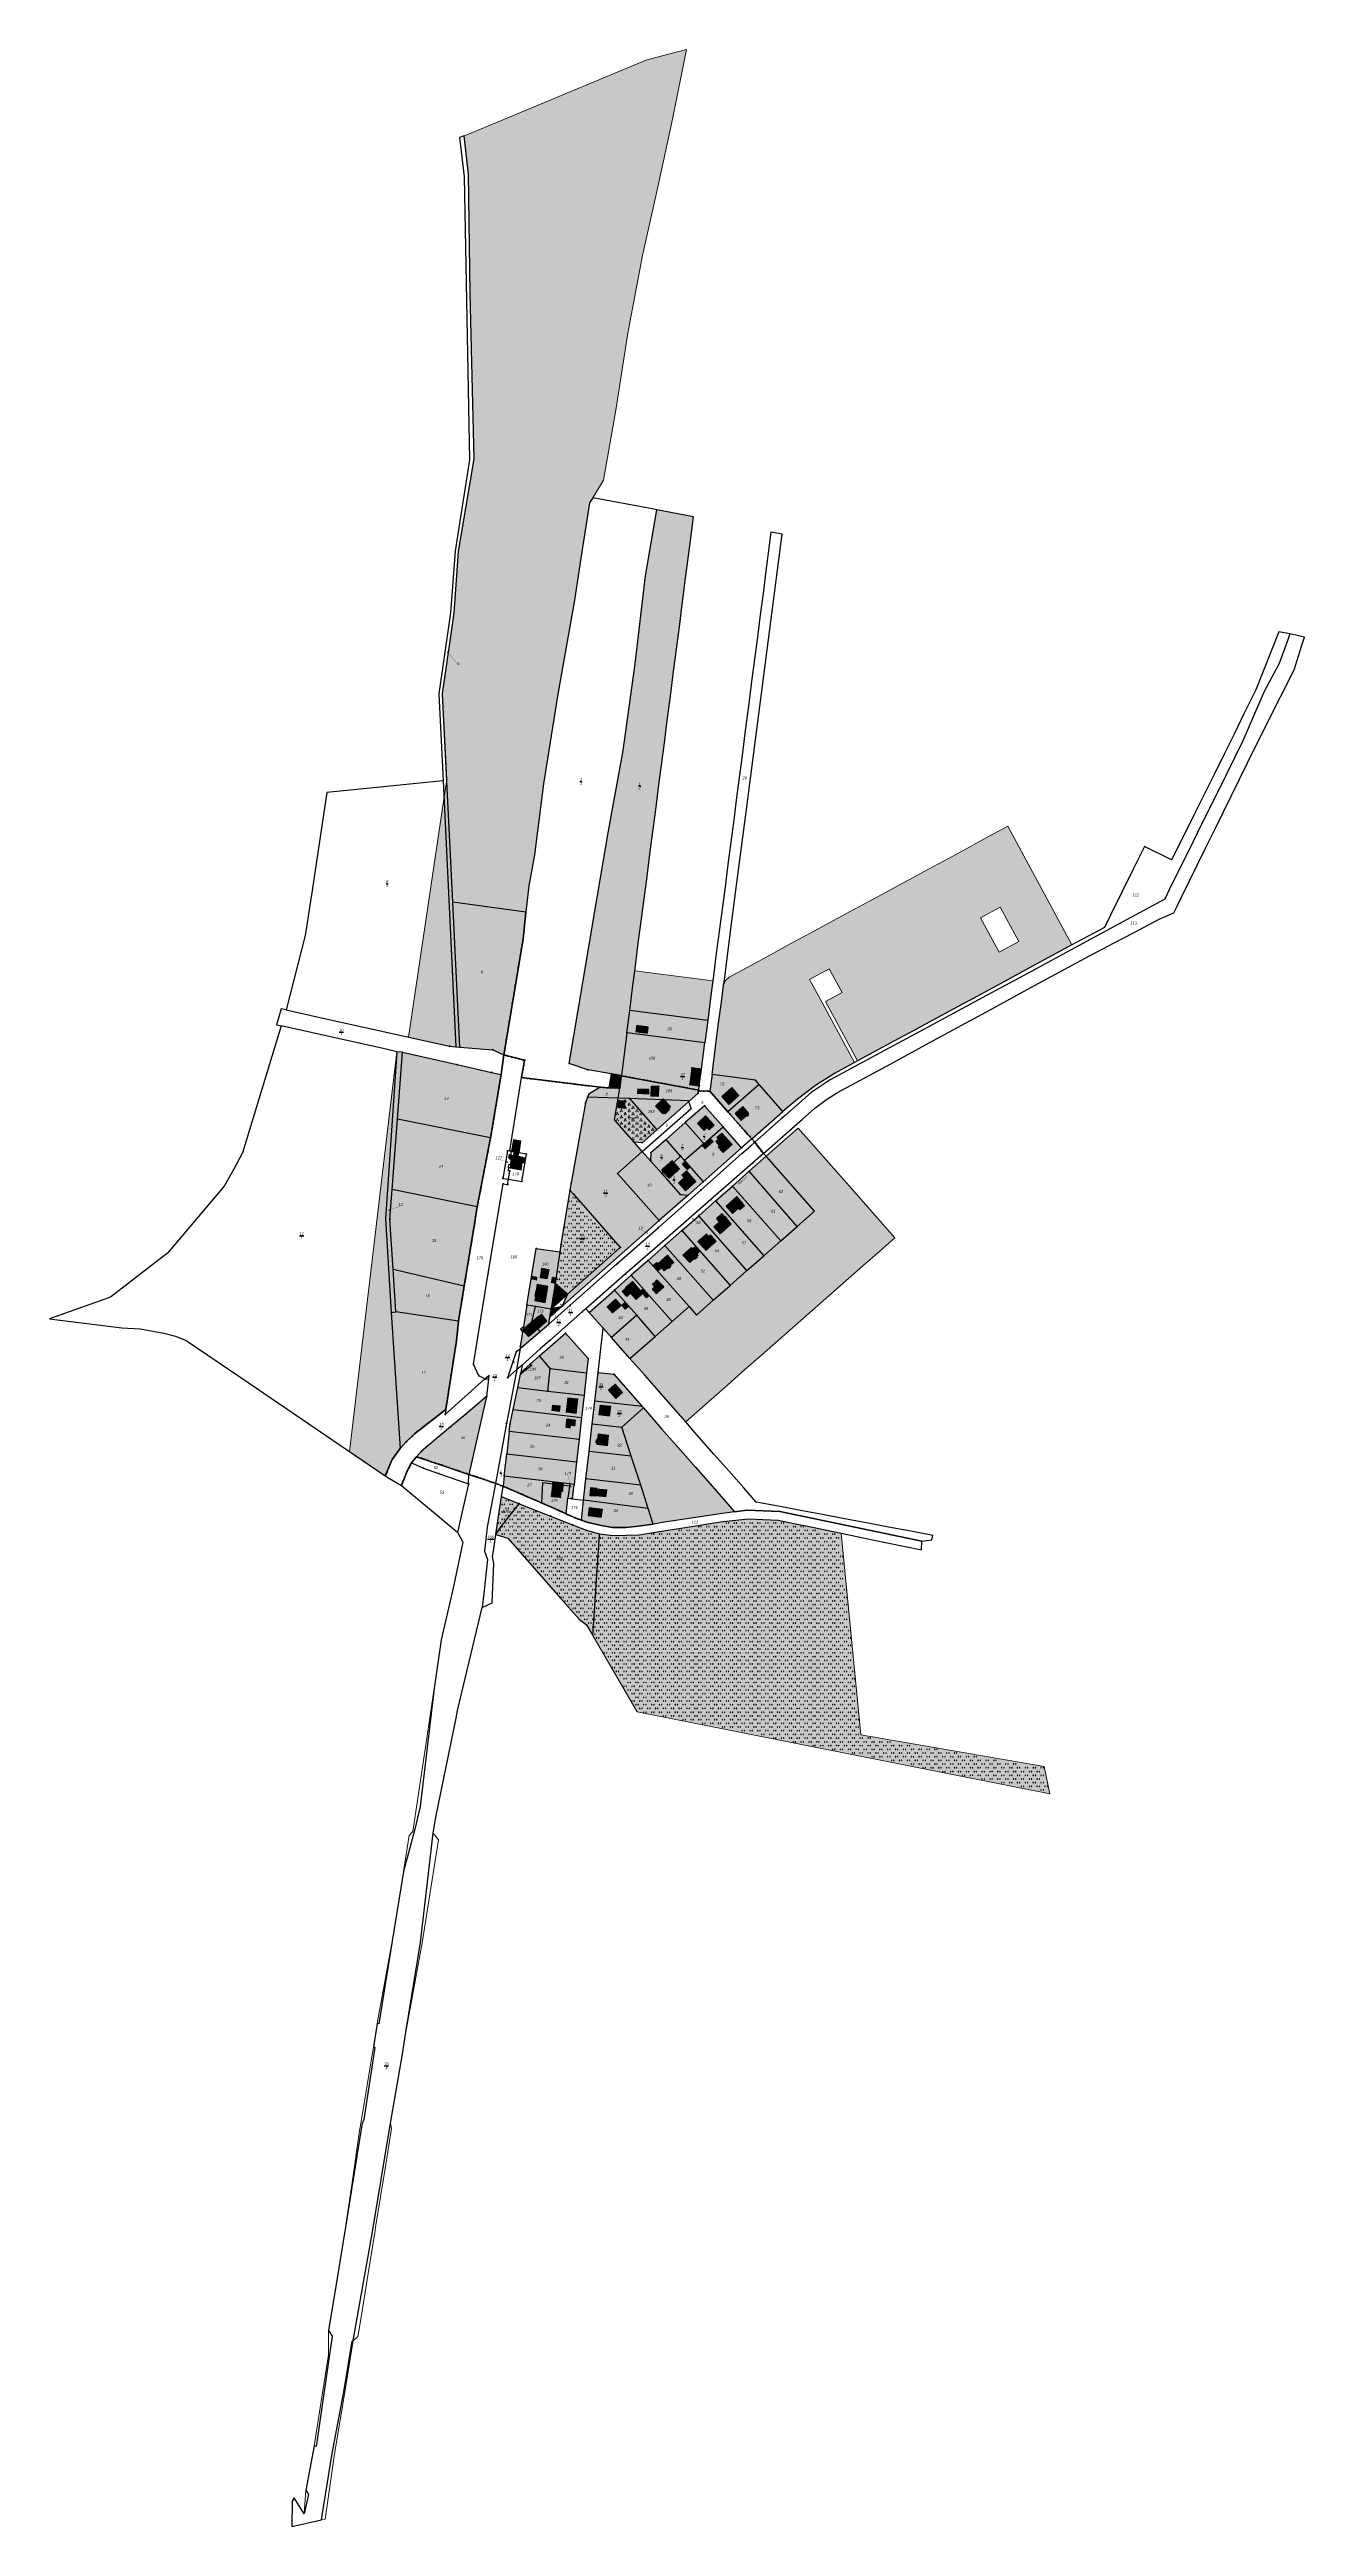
# Model space of a CAD drawing. Header units: metres. Extents: x 361930 to 363047, y 5819267 to 5821471.
import ezdxf
from ezdxf.enums import TextEntityAlignment as Align

# ---------------------------------------------------------------- set-up
doc = ezdxf.new("R2010")
doc.units = ezdxf.units.M
doc.linetypes.add('AX_Flurgrenze_2012', pattern=[16.03, 5, -2.5, 0.01, -3, 0.01, -3, 0.01, -2.5])
doc.linetypes.add('AX_Gebaeude_2031', pattern=[1.5, 1, -0.5])
doc.layers.add('03-Kataster', color=2, linetype='Continuous')
for name, color, linetype, plot in [('AP_Grenzpunkt', 7, 'Continuous', False), ('AP_LPO', 7, 'Continuous', False), ('AP_PPO', 7, 'Continuous', False), ('AP_PTO', 7, 'Continuous', False), ('AX_BesondereFlurstuecksgrenze', 7, 'Continuous', False), ('AX_Festlegung', 7, 'Continuous', False), ('AX_Gebaeude_Schraffur', 7, 'Continuous', False), ('AX_Gebaeude_Umgrenzung', 7, 'Continuous', False), ('AX_Nutzung_Schraffur', 7, 'Continuous', False), ('AX_Nutzung_Umgrenzung', 7, 'Continuous', False)]:
    doc.layers.add(name, color=color, linetype=linetype, plot=plot)
doc.styles.add('AX_4070', font='arial.ttf', dxfattribs={"height": 1.8})
doc.styles.add('AX_4111', font='ariali.ttf', dxfattribs={"height": 2.5})
doc.styles.add('AX_4115', font='ariali.ttf', dxfattribs={"height": 2.5})

# ---------------------------------------------------------------- blocks, each defined once
blk = doc.blocks.new('*U7')
h = blk.add_hatch(color=0)
h.dxf.hatch_style = 1
h.paths.add_polyline_path([(2.6, -9.9), (3.2, -9.8), (3, -11.4), (2.1, -10.1)])
at = {"color": 0, "lineweight": 18, "const_width": 0.18}
blk.add_lwpolyline([(0, 0), (3, -11.2)], dxfattribs=at)
at = {"color": 0, "const_width": 0.18}
blk.add_lwpolyline([(2.6, -9.9), (3.2, -9.8), (3, -11.4), (2.1, -10.1)], close=True, dxfattribs=at)
blk = doc.blocks.new('*U8')
h = blk.add_hatch(color=0)
h.dxf.hatch_style = 1
h.paths.add_polyline_path([(7.1, -2.5), (7.3, -1.9), (8.5, -3), (6.9, -3)])
at = {"color": 0, "lineweight": 18, "const_width": 0.18}
blk.add_lwpolyline([(0, 0), (8.3, -2.9)], dxfattribs=at)
at = {"color": 0, "const_width": 0.18}
blk.add_lwpolyline([(7.1, -2.5), (7.3, -1.9), (8.5, -3), (6.9, -3)], close=True, dxfattribs=at)
blk = doc.blocks.new('*U9')
h = blk.add_hatch(color=0)
h.dxf.hatch_style = 1
h.paths.add_polyline_path([(-4.7, 4), (-5.1, 3.6), (-5.8, 5), (-4.3, 4.5)])
at = {"color": 0, "const_width": 0.18}
blk.add_lwpolyline([(-4.7, 4), (-5.1, 3.6), (-5.8, 5), (-4.3, 4.5)], close=True, dxfattribs=at)
at = {"color": 0, "lineweight": 18, "const_width": 0.18}
blk.add_lwpolyline([(0, 0), (-5.7, 4.9)], dxfattribs=at)
blk = doc.blocks.new('*U10')
h = blk.add_hatch(color=0)
h.dxf.hatch_style = 1
h.paths.add_polyline_path([(-5.8, 0.3), (-5.8, -0.3), (-7.3, 0.4), (-5.8, 0.9)])
at = {"color": 0, "const_width": 0.18}
blk.add_lwpolyline([(-5.8, 0.3), (-5.8, -0.3), (-7.3, 0.4), (-5.8, 0.9)], close=True, dxfattribs=at)
at = {"color": 0, "lineweight": 18, "const_width": 0.18}
blk.add_lwpolyline([(0, 0), (-7.1, 0.4)], dxfattribs=at)
blk = doc.blocks.new('*U11')
h = blk.add_hatch(color=0)
h.dxf.hatch_style = 1
h.paths.add_polyline_path([(5.4, -3.7), (5.7, -3.2), (6.6, -4.5), (5, -4.2)])
at = {"color": 0, "lineweight": 18, "const_width": 0.18}
blk.add_lwpolyline([(0, 0), (6.5, -4.4)], dxfattribs=at)
at = {"color": 0, "const_width": 0.18}
blk.add_lwpolyline([(5.4, -3.7), (5.7, -3.2), (6.6, -4.5), (5, -4.2)], close=True, dxfattribs=at)
blk = doc.blocks.new('*U12')
h = blk.add_hatch(color=0)
h.dxf.hatch_style = 1
h.paths.add_polyline_path([(-5.2, -0.1), (-5.2, -0.7), (-6.7, -0.1), (-5.2, 0.5)])
at = {"color": 0, "const_width": 0.18}
blk.add_lwpolyline([(-5.2, -0.1), (-5.2, -0.7), (-6.7, -0.1), (-5.2, 0.5)], close=True, dxfattribs=at)
at = {"color": 0, "lineweight": 18, "const_width": 0.18}
blk.add_lwpolyline([(0, 0), (-6.5, -0.1)], dxfattribs=at)
blk = doc.blocks.new('*U13')
h = blk.add_hatch(color=0)
h.dxf.hatch_style = 1
h.paths.add_polyline_path([(-8.1, 6.6), (-8.5, 6.1), (-9.3, 7.5), (-7.8, 7)])
at = {"color": 0, "const_width": 0.18}
blk.add_lwpolyline([(-8.1, 6.6), (-8.5, 6.1), (-9.3, 7.5), (-7.8, 7)], close=True, dxfattribs=at)
at = {"color": 0, "lineweight": 18, "const_width": 0.18}
blk.add_lwpolyline([(0, 0), (-9.2, 7.4)], dxfattribs=at)
blk = doc.blocks.new('*U14')
h = blk.add_hatch(color=0)
h.dxf.hatch_style = 1
h.paths.add_polyline_path([(-4.3, 8.8), (-4.9, 8.5), (-5, 10.1), (-3.8, 9)])
at = {"color": 0, "const_width": 0.18}
blk.add_lwpolyline([(-4.3, 8.8), (-4.9, 8.5), (-5, 10.1), (-3.8, 9)], close=True, dxfattribs=at)
at = {"color": 0, "lineweight": 18, "const_width": 0.18}
blk.add_lwpolyline([(0, 0), (-4.9, 9.9)], dxfattribs=at)
blk = doc.blocks.new('*U15')
h = blk.add_hatch(color=0)
h.dxf.hatch_style = 1
h.paths.add_polyline_path([(5.4, -2.8), (5.7, -2.3), (6.7, -3.5), (5.1, -3.3)])
at = {"color": 0, "lineweight": 18, "const_width": 0.18}
blk.add_lwpolyline([(0, 0), (6.5, -3.4)], dxfattribs=at)
at = {"color": 0, "const_width": 0.18}
blk.add_lwpolyline([(5.4, -2.8), (5.6, -2.3), (6.7, -3.5), (5.1, -3.3)], close=True, dxfattribs=at)
blk = doc.blocks.new('*U16')
h = blk.add_hatch(color=0)
h.dxf.hatch_style = 1
h.paths.add_polyline_path([(7.2, 0.1), (7.2, 0.7), (8.7, 0.1), (7.2, -0.5)])
at = {"color": 0, "lineweight": 18, "const_width": 0.18}
blk.add_lwpolyline([(0, 0), (8.5, 0.1)], dxfattribs=at)
at = {"color": 0, "const_width": 0.18}
blk.add_lwpolyline([(7.2, 0.1), (7.2, 0.7), (8.7, 0.1), (7.2, -0.5)], close=True, dxfattribs=at)
blk = doc.blocks.new('AX_SY3413')
at = {"true_color": 0x009240}
for points in [[(0.2, 0, 1), (-0.2, 0, 1)], [(2.2, 0, 1), (1.8, 0, 1)]]:
    blk.add_hatch(color=114, dxfattribs=at).paths.add_polyline_path(points, flags=0)
at = {"color": 114, "linetype": 'Continuous', "true_color": 0x009240, "flags": 128}
for points in [[(0.2, 0, 1), (-0.2, 0, 1)], [(2.2, 0, 1), (1.8, 0, 1)]]:
    blk.add_lwpolyline(points, format="xyb", close=True, dxfattribs=at)
blk = doc.blocks.new('*U18')
at = {"layer": 'AX_Nutzung_Schraffur'}
for p in [(362333, 5820176.0595), (362333, 5820169.4596), (362336.5, 5820179.3594), (362336.5, 5820172.7596), (362340, 5820176.0595), (362340, 5820169.4596), (362343.5, 5820172.7596), (362347, 5820169.4596), (362350.5, 5820172.7596), (362354, 5820169.4596), (362361, 5820169.4596), (362329.5, 5820159.5596), (362329.5, 5820152.9598), (362333, 5820162.8596), (362333, 5820156.2597), (362333, 5820149.6599), (362336.5, 5820166.1596), (362336.5, 5820159.5596), (362336.5, 5820152.9598), (362340, 5820162.8596), (362340, 5820156.2597), (362340, 5820149.6599), (362343.5, 5820166.1596), (362343.5, 5820159.5596), (362343.5, 5820152.9598), (362343.5, 5820146.36), (362347, 5820162.8596), (362347, 5820156.2597), (362347, 5820149.6599), (362350.5, 5820166.1596), (362350.5, 5820159.5596), (362350.5, 5820152.9598), (362350.5, 5820146.36), (362354, 5820162.8596), (362354, 5820156.2597), (362354, 5820149.6599), (362357.5, 5820166.1596), (362357.5, 5820159.5596), (362357.5, 5820152.9598), (362357.5, 5820146.36), (362361, 5820162.8596), (362361, 5820156.2597), (362361, 5820149.6599), (362364.5, 5820166.1596), (362364.5, 5820159.5596), (362364.5, 5820152.9598), (362364.5, 5820146.36), (362368, 5820162.8596), (362368, 5820156.2597), (362368, 5820149.6599), (362371.5, 5820159.5596), (362371.5, 5820152.9598), (362371.5, 5820146.36), (362375, 5820162.8596), (362375, 5820156.2597), (362375, 5820149.6599), (362378.5, 5820159.5596), (362378.5, 5820152.9598), (362378.5, 5820146.36), (362382, 5820156.2597), (362382, 5820149.6599), (362385.5, 5820159.5596), (362385.5, 5820152.9598), (362385.5, 5820146.36), (362389, 5820156.2597), (362389, 5820149.6599), (362392.5, 5820152.9598), (362392.5, 5820146.36), (362396, 5820149.6599), (362399.5, 5820152.9598), (362399.5, 5820146.36), (362403, 5820149.6599), (362406.5, 5820146.36), (362410, 5820149.6599), (362413.5, 5820146.36), (362420.5, 5820146.36), (362427.5, 5820146.36), (362434.5, 5820146.36), (362441.5, 5820146.36), (362448.5, 5820146.36), (362455.5, 5820146.36), (362462.5, 5820146.36), (362466, 5820149.6599), (362469.5, 5820146.36), (362473, 5820149.6599), (362476.5, 5820146.36), (362480, 5820149.6599), (362483.5, 5820146.36), (362487, 5820149.6599), (362490.5, 5820152.9598), (362490.5, 5820146.36), (362494, 5820149.6599), (362497.5, 5820152.9598), (362497.5, 5820146.36), (362501, 5820149.6599), (362504.5, 5820152.9598), (362504.5, 5820146.36), (362508, 5820156.2597), (362508, 5820149.6599), (362511.5, 5820152.9598), (362511.5, 5820146.36), (362515, 5820156.2597), (362515, 5820149.6599), (362518.5, 5820152.9598), (362518.5, 5820146.36), (362522, 5820156.2597), (362522, 5820149.6599), (362525.5, 5820152.9598), (362525.5, 5820146.36), (362529, 5820156.2597), (362529, 5820149.6599), (362532.5, 5820159.5596), (362532.5, 5820152.9598), (362532.5, 5820146.36), (362536, 5820156.2597), (362536, 5820149.6599), (362539.5, 5820159.5596), (362539.5, 5820152.9598), (362539.5, 5820146.36), (362543, 5820156.2597), (362543, 5820149.6599), (362546.5, 5820159.5596), (362546.5, 5820152.9598), (362546.5, 5820146.36), (362550, 5820156.2597), (362550, 5820149.6599), (362553.5, 5820159.5596), (362553.5, 5820152.9598), (362553.5, 5820146.36), (362557, 5820156.2597), (362557, 5820149.6599), (362560.5, 5820159.5596), (362560.5, 5820152.9598), (362560.5, 5820146.36), (362564, 5820156.2597), (362564, 5820149.6599), (362567.5, 5820159.5596), (362567.5, 5820152.9598), (362567.5, 5820146.36), (362571, 5820156.2597), (362571, 5820149.6599), (362574.5, 5820159.5596), (362574.5, 5820152.9598), (362574.5, 5820146.36), (362578, 5820156.2597), (362578, 5820149.6599), (362581.5, 5820159.5596), (362581.5, 5820152.9598), (362581.5, 5820146.36), (362585, 5820156.2597), (362585, 5820149.6599), (362588.5, 5820152.9598), (362588.5, 5820146.36), (362592, 5820156.2597), (362592, 5820149.6599), (362595.5, 5820152.9598), (362595.5, 5820146.36), (362599, 5820156.2597), (362599, 5820149.6599), (362602.5, 5820152.9598), (362602.5, 5820146.36), (362606, 5820149.6599), (362609.5, 5820152.9598), (362609.5, 5820146.36), (362613, 5820149.6599), (362616.5, 5820146.36), (362620, 5820149.6599), (362623.5, 5820146.36), (362627, 5820149.6599), (362630.5, 5820146.36), (362347, 5820143.0601), (362347, 5820136.4603), (362350.5, 5820139.7602), (362350.5, 5820133.1604), (362354, 5820143.0601), (362354, 5820136.4603), (362354, 5820129.8605), (362357.5, 5820139.7602), (362357.5, 5820133.1604), (362357.5, 5820126.5606), (362361, 5820143.0601), (362361, 5820136.4603), (362361, 5820129.8605), (362361, 5820123.2607), (362364.5, 5820139.7602), (362364.5, 5820133.1604), (362364.5, 5820126.5606), (362368, 5820143.0601), (362368, 5820136.4603), (362368, 5820129.8605), (362368, 5820123.2607), (362371.5, 5820139.7602), (362371.5, 5820133.1604), (362371.5, 5820126.5606), (362375, 5820143.0601), (362375, 5820136.4603), (362375, 5820129.8605), (362375, 5820123.2607), (362378.5, 5820139.7602), (362378.5, 5820133.1604), (362378.5, 5820126.5606), (362382, 5820143.0601), (362382, 5820136.4603), (362382, 5820129.8605), (362382, 5820123.2607), (362385.5, 5820139.7602), (362385.5, 5820133.1604), (362385.5, 5820126.5606), (362389, 5820143.0601), (362389, 5820136.4603), (362389, 5820129.8605), (362389, 5820123.2607), (362392.5, 5820139.7602), (362392.5, 5820133.1604), (362392.5, 5820126.5606), (362396, 5820143.0601), (362396, 5820136.4603), (362396, 5820129.8605), (362396, 5820123.2607), (362399.5, 5820139.7602), (362399.5, 5820133.1604), (362399.5, 5820126.5606), (362403, 5820143.0601), (362403, 5820136.4603), (362403, 5820129.8605), (362403, 5820123.2607), (362406.5, 5820139.7602), (362406.5, 5820133.1604), (362406.5, 5820126.5606), (362410, 5820143.0601), (362410, 5820136.4603), (362410, 5820129.8605), (362410, 5820123.2607), (362413.5, 5820139.7602), (362413.5, 5820133.1604), (362413.5, 5820126.5606), (362417, 5820143.0601), (362417, 5820136.4603), (362417, 5820129.8605), (362417, 5820123.2607), (362420.5, 5820139.7602), (362420.5, 5820133.1604), (362420.5, 5820126.5606), (362424, 5820143.0601), (362424, 5820136.4603), (362424, 5820129.8605), (362424, 5820123.2607), (362427.5, 5820139.7602), (362427.5, 5820133.1604), (362427.5, 5820126.5606), (362431, 5820143.0601), (362431, 5820136.4603), (362431, 5820129.8605), (362431, 5820123.2607), (362434.5, 5820139.7602), (362434.5, 5820133.1604), (362434.5, 5820126.5606), (362438, 5820143.0601), (362438, 5820136.4603), (362438, 5820129.8605), (362438, 5820123.2607), (362441.5, 5820139.7602), (362441.5, 5820133.1604), (362441.5, 5820126.5606), (362445, 5820143.0601), (362445, 5820136.4603), (362445, 5820129.8605), (362445, 5820123.2607), (362448.5, 5820139.7602), (362448.5, 5820133.1604), (362448.5, 5820126.5606), (362452, 5820143.0601), (362452, 5820136.4603), (362452, 5820129.8605), (362452, 5820123.2607), (362455.5, 5820139.7602), (362455.5, 5820133.1604), (362455.5, 5820126.5606), (362459, 5820143.0601), (362459, 5820136.4603), (362459, 5820129.8605), (362459, 5820123.2607), (362462.5, 5820139.7602), (362462.5, 5820133.1604), (362462.5, 5820126.5606), (362466, 5820143.0601), (362466, 5820136.4603), (362466, 5820129.8605), (362466, 5820123.2607), (362469.5, 5820139.7602), (362469.5, 5820133.1604), (362469.5, 5820126.5606), (362473, 5820143.0601), (362473, 5820136.4603), (362473, 5820129.8605), (362473, 5820123.2607), (362476.5, 5820139.7602), (362476.5, 5820133.1604), (362476.5, 5820126.5606), (362480, 5820143.0601), (362480, 5820136.4603), (362480, 5820129.8605), (362480, 5820123.2607), (362483.5, 5820139.7602), (362483.5, 5820133.1604), (362483.5, 5820126.5606), (362487, 5820143.0601), (362487, 5820136.4603), (362487, 5820129.8605), (362487, 5820123.2607), (362490.5, 5820139.7602), (362490.5, 5820133.1604), (362490.5, 5820126.5606), (362494, 5820143.0601), (362494, 5820136.4603), (362494, 5820129.8605), (362494, 5820123.2607), (362497.5, 5820139.7602), (362497.5, 5820133.1604), (362497.5, 5820126.5606), (362501, 5820143.0601), (362501, 5820136.4603), (362501, 5820129.8605), (362501, 5820123.2607), (362504.5, 5820139.7602), (362504.5, 5820133.1604), (362504.5, 5820126.5606), (362508, 5820143.0601), (362508, 5820136.4603), (362508, 5820129.8605), (362508, 5820123.2607), (362511.5, 5820139.7602), (362511.5, 5820133.1604), (362511.5, 5820126.5606), (362515, 5820143.0601), (362515, 5820136.4603), (362515, 5820129.8605), (362515, 5820123.2607), (362518.5, 5820139.7602), (362518.5, 5820133.1604), (362518.5, 5820126.5606), (362522, 5820143.0601), (362522, 5820136.4603), (362522, 5820129.8605), (362522, 5820123.2607), (362525.5, 5820139.7602), (362525.5, 5820133.1604), (362525.5, 5820126.5606), (362529, 5820143.0601), (362529, 5820136.4603), (362529, 5820129.8605), (362529, 5820123.2607), (362532.5, 5820139.7602), (362532.5, 5820133.1604), (362532.5, 5820126.5606), (362536, 5820143.0601), (362536, 5820136.4603), (362536, 5820129.8605), (362536, 5820123.2607), (362539.5, 5820139.7602), (362539.5, 5820133.1604), (362539.5, 5820126.5606), (362543, 5820143.0601), (362543, 5820136.4603), (362543, 5820129.8605), (362543, 5820123.2607), (362546.5, 5820139.7602), (362546.5, 5820133.1604), (362546.5, 5820126.5606), (362550, 5820143.0601), (362550, 5820136.4603), (362550, 5820129.8605), (362550, 5820123.2607), (362553.5, 5820139.7602), (362553.5, 5820133.1604), (362553.5, 5820126.5606), (362557, 5820143.0601), (362557, 5820136.4603), (362557, 5820129.8605), (362557, 5820123.2607), (362560.5, 5820139.7602), (362560.5, 5820133.1604), (362560.5, 5820126.5606), (362564, 5820143.0601), (362564, 5820136.4603), (362564, 5820129.8605), (362564, 5820123.2607), (362567.5, 5820139.7602), (362567.5, 5820133.1604), (362567.5, 5820126.5606), (362571, 5820143.0601), (362571, 5820136.4603), (362571, 5820129.8605), (362571, 5820123.2607), (362574.5, 5820139.7602), (362574.5, 5820133.1604), (362574.5, 5820126.5606), (362578, 5820143.0601), (362578, 5820136.4603), (362578, 5820129.8605), (362578, 5820123.2607), (362581.5, 5820139.7602), (362581.5, 5820133.1604), (362581.5, 5820126.5606), (362585, 5820143.0601), (362585, 5820136.4603), (362585, 5820129.8605), (362585, 5820123.2607), (362588.5, 5820139.7602), (362588.5, 5820133.1604), (362588.5, 5820126.5606), (362592, 5820143.0601), (362592, 5820136.4603), (362592, 5820129.8605), (362592, 5820123.2607), (362595.5, 5820139.7602), (362595.5, 5820133.1604), (362595.5, 5820126.5606), (362599, 5820143.0601), (362599, 5820136.4603), (362599, 5820129.8605), (362599, 5820123.2607), (362602.5, 5820139.7602), (362602.5, 5820133.1604), (362602.5, 5820126.5606), (362606, 5820143.0601), (362606, 5820136.4603), (362606, 5820129.8605), (362606, 5820123.2607), (362609.5, 5820139.7602), (362609.5, 5820133.1604), (362609.5, 5820126.5606), (362613, 5820143.0601), (362613, 5820136.4603), (362613, 5820129.8605), (362613, 5820123.2607), (362616.5, 5820139.7602), (362616.5, 5820133.1604), (362616.5, 5820126.5606), (362620, 5820143.0601), (362620, 5820136.4603), (362620, 5820129.8605), (362620, 5820123.2607), (362623.5, 5820139.7602), (362623.5, 5820133.1604), (362623.5, 5820126.5606), (362627, 5820143.0601), (362627, 5820136.4603), (362627, 5820129.8605), (362627, 5820123.2607), (362630.5, 5820139.7602), (362630.5, 5820133.1604), (362630.5, 5820126.5606), (362634, 5820129.8605), (362634, 5820123.2607), (362364.5, 5820119.9607), (362368, 5820116.6607), (362371.5, 5820119.9607), (362371.5, 5820113.3607), (362375, 5820116.6607), (362375, 5820110.0607), (362378.5, 5820119.9607), (362378.5, 5820113.3607), (362378.5, 5820106.7608), (362382, 5820116.6607), (362382, 5820110.0607), (362382, 5820103.4609), (362385.5, 5820119.9607), (362385.5, 5820113.3607), (362385.5, 5820106.7608), (362389, 5820116.6607), (362389, 5820110.0607), (362389, 5820103.4609), (362392.5, 5820119.9607), (362392.5, 5820113.3607), (362392.5, 5820106.7608), (362396, 5820116.6607), (362396, 5820110.0607), (362396, 5820103.4609), (362399.5, 5820119.9607), (362399.5, 5820113.3607), (362399.5, 5820106.7608), (362403, 5820116.6607), (362403, 5820110.0607), (362403, 5820103.4609), (362406.5, 5820119.9607), (362406.5, 5820113.3607), (362406.5, 5820106.7608), (362410, 5820116.6607), (362410, 5820110.0607), (362410, 5820103.4609), (362413.5, 5820119.9607), (362413.5, 5820113.3607), (362413.5, 5820106.7608), (362417, 5820116.6607), (362417, 5820110.0607), (362417, 5820103.4609), (362420.5, 5820119.9607), (362420.5, 5820113.3607), (362420.5, 5820106.7608), (362424, 5820116.6607), (362424, 5820110.0607), (362424, 5820103.4609), (362427.5, 5820119.9607), (362427.5, 5820113.3607), (362427.5, 5820106.7608), (362431, 5820116.6607), (362431, 5820110.0607), (362431, 5820103.4609), (362434.5, 5820119.9607), (362434.5, 5820113.3607), (362434.5, 5820106.7608), (362438, 5820116.6607), (362438, 5820110.0607), (362438, 5820103.4609), (362441.5, 5820119.9607), (362441.5, 5820113.3607), (362441.5, 5820106.7608), (362445, 5820116.6607), (362445, 5820110.0607), (362445, 5820103.4609), (362448.5, 5820119.9607), (362448.5, 5820113.3607), (362448.5, 5820106.7608), (362452, 5820116.6607), (362452, 5820110.0607), (362452, 5820103.4609), (362455.5, 5820119.9607), (362455.5, 5820113.3607), (362455.5, 5820106.7608), (362459, 5820116.6607), (362459, 5820110.0607), (362459, 5820103.4609), (362462.5, 5820119.9607), (362462.5, 5820113.3607), (362462.5, 5820106.7608), (362466, 5820116.6607), (362466, 5820110.0607), (362466, 5820103.4609), (362469.5, 5820119.9607), (362469.5, 5820113.3607), (362469.5, 5820106.7608), (362473, 5820116.6607), (362473, 5820110.0607), (362473, 5820103.4609), (362476.5, 5820119.9607), (362476.5, 5820113.3607), (362476.5, 5820106.7608), (362480, 5820116.6607), (362480, 5820110.0607), (362480, 5820103.4609), (362483.5, 5820119.9607), (362483.5, 5820113.3607), (362483.5, 5820106.7608), (362487, 5820116.6607), (362487, 5820110.0607), (362487, 5820103.4609), (362490.5, 5820119.9607), (362490.5, 5820113.3607), (362490.5, 5820106.7608), (362494, 5820116.6607), (362494, 5820110.0607), (362494, 5820103.4609), (362497.5, 5820119.9607), (362497.5, 5820113.3607), (362497.5, 5820106.7608), (362501, 5820116.6607), (362501, 5820110.0607), (362501, 5820103.4609), (362504.5, 5820119.9607), (362504.5, 5820113.3607), (362504.5, 5820106.7608), (362508, 5820116.6607), (362508, 5820110.0607), (362508, 5820103.4609), (362511.5, 5820119.9607), (362511.5, 5820113.3607), (362511.5, 5820106.7608), (362515, 5820116.6607), (362515, 5820110.0607), (362515, 5820103.4609), (362518.5, 5820119.9607), (362518.5, 5820113.3607), (362518.5, 5820106.7608), (362522, 5820116.6607), (362522, 5820110.0607), (362522, 5820103.4609), (362525.5, 5820119.9607), (362525.5, 5820113.3607), (362525.5, 5820106.7608), (362529, 5820116.6607), (362529, 5820110.0607), (362529, 5820103.4609), (362532.5, 5820119.9607), (362532.5, 5820113.3607), (362532.5, 5820106.7608), (362536, 5820116.6607), (362536, 5820110.0607), (362536, 5820103.4609), (362539.5, 5820119.9607), (362539.5, 5820113.3607), (362539.5, 5820106.7608), (362543, 5820116.6607), (362543, 5820110.0607), (362543, 5820103.4609), (362546.5, 5820119.9607), (362546.5, 5820113.3607), (362546.5, 5820106.7608), (362550, 5820116.6607), (362550, 5820110.0607), (362550, 5820103.4609), (362553.5, 5820119.9607), (362553.5, 5820113.3607), (362553.5, 5820106.7608), (362557, 5820116.6607), (362557, 5820110.0607), (362557, 5820103.4609), (362560.5, 5820119.9607), (362560.5, 5820113.3607), (362560.5, 5820106.7608), (362564, 5820116.6607), (362564, 5820110.0607), (362564, 5820103.4609), (362567.5, 5820119.9607), (362567.5, 5820113.3607), (362567.5, 5820106.7608), (362571, 5820116.6607), (362571, 5820110.0607), (362571, 5820103.4609), (362574.5, 5820119.9607), (362574.5, 5820113.3607), (362574.5, 5820106.7608), (362578, 5820116.6607), (362578, 5820110.0607), (362578, 5820103.4609), (362581.5, 5820119.9607), (362581.5, 5820113.3607), (362581.5, 5820106.7608), (362585, 5820116.6607), (362585, 5820110.0607), (362585, 5820103.4609), (362588.5, 5820119.9607), (362588.5, 5820113.3607), (362588.5, 5820106.7608), (362592, 5820116.6607), (362592, 5820110.0607), (362592, 5820103.4609), (362595.5, 5820119.9607), (362595.5, 5820113.3607), (362595.5, 5820106.7608), (362599, 5820116.6607), (362599, 5820110.0607), (362599, 5820103.4609), (362602.5, 5820119.9607), (362602.5, 5820113.3607), (362602.5, 5820106.7608), (362606, 5820116.6607), (362606, 5820110.0607), (362606, 5820103.4609), (362609.5, 5820119.9607), (362609.5, 5820113.3607), (362609.5, 5820106.7608), (362613, 5820116.6607), (362613, 5820110.0607), (362613, 5820103.4609), (362616.5, 5820119.9607), (362616.5, 5820113.3607), (362616.5, 5820106.7608), (362620, 5820116.6607), (362620, 5820110.0607), (362620, 5820103.4609), (362623.5, 5820119.9607), (362623.5, 5820113.3607), (362623.5, 5820106.7608), (362627, 5820116.6607), (362627, 5820110.0607), (362627, 5820103.4609), (362630.5, 5820119.9607), (362630.5, 5820113.3607), (362630.5, 5820106.7608), (362634, 5820116.6607), (362634, 5820110.0607), (362634, 5820103.4609), (362382, 5820096.8611), (362385.5, 5820100.161), (362385.5, 5820093.5612), (362389, 5820096.8611), (362389, 5820090.2613), (362392.5, 5820100.161), (362392.5, 5820093.5612), (362392.5, 5820086.9614), (362396, 5820096.8611), (362396, 5820090.2613), (362396, 5820083.6615), (362399.5, 5820100.161), (362399.5, 5820093.5612), (362399.5, 5820086.9614), (362399.5, 5820080.3616), (362403, 5820096.8611), (362403, 5820090.2613), (362403, 5820083.6615), (362406.5, 5820100.161), (362406.5, 5820093.5612), (362406.5, 5820086.9614), (362406.5, 5820080.3616), (362410, 5820096.8611), (362410, 5820090.2613), (362410, 5820083.6615), (362413.5, 5820100.161), (362413.5, 5820093.5612), (362413.5, 5820086.9614), (362413.5, 5820080.3616), (362417, 5820096.8611), (362417, 5820090.2613), (362417, 5820083.6615), (362420.5, 5820100.161), (362420.5, 5820093.5612), (362420.5, 5820086.9614), (362420.5, 5820080.3616), (362424, 5820096.8611), (362424, 5820090.2613), (362424, 5820083.6615), (362427.5, 5820100.161), (362427.5, 5820093.5612), (362427.5, 5820086.9614), (362427.5, 5820080.3616), (362431, 5820096.8611), (362431, 5820090.2613), (362431, 5820083.6615), (362434.5, 5820100.161), (362434.5, 5820093.5612), (362434.5, 5820086.9614), (362434.5, 5820080.3616), (362438, 5820096.8611), (362438, 5820090.2613), (362438, 5820083.6615), (362441.5, 5820100.161), (362441.5, 5820093.5612), (362441.5, 5820086.9614), (362441.5, 5820080.3616), (362445, 5820096.8611), (362445, 5820090.2613), (362445, 5820083.6615), (362448.5, 5820100.161), (362448.5, 5820093.5612), (362448.5, 5820086.9614), (362448.5, 5820080.3616), (362452, 5820096.8611), (362452, 5820090.2613), (362452, 5820083.6615), (362455.5, 5820100.161), (362455.5, 5820093.5612), (362455.5, 5820086.9614), (362455.5, 5820080.3616), (362459, 5820096.8611), (362459, 5820090.2613), (362459, 5820083.6615), (362462.5, 5820100.161), (362462.5, 5820093.5612), (362462.5, 5820086.9614), (362462.5, 5820080.3616), (362466, 5820096.8611), (362466, 5820090.2613), (362466, 5820083.6615), (362469.5, 5820100.161), (362469.5, 5820093.5612), (362469.5, 5820086.9614), (362469.5, 5820080.3616), (362473, 5820096.8611), (362473, 5820090.2613), (362473, 5820083.6615), (362476.5, 5820100.161), (362476.5, 5820093.5612), (362476.5, 5820086.9614), (362476.5, 5820080.3616), (362480, 5820096.8611), (362480, 5820090.2613), (362480, 5820083.6615), (362483.5, 5820100.161), (362483.5, 5820093.5612), (362483.5, 5820086.9614), (362483.5, 5820080.3616), (362487, 5820096.8611), (362487, 5820090.2613), (362487, 5820083.6615), (362490.5, 5820100.161), (362490.5, 5820093.5612), (362490.5, 5820086.9614), (362490.5, 5820080.3616), (362494, 5820096.8611), (362494, 5820090.2613), (362494, 5820083.6615), (362497.5, 5820100.161), (362497.5, 5820093.5612), (362497.5, 5820086.9614), (362497.5, 5820080.3616), (362501, 5820096.8611), (362501, 5820090.2613), (362501, 5820083.6615), (362504.5, 5820100.161), (362504.5, 5820093.5612), (362504.5, 5820086.9614), (362504.5, 5820080.3616), (362508, 5820096.8611), (362508, 5820090.2613), (362508, 5820083.6615), (362511.5, 5820100.161), (362511.5, 5820093.5612), (362511.5, 5820086.9614), (362511.5, 5820080.3616), (362515, 5820096.8611), (362515, 5820090.2613), (362515, 5820083.6615), (362518.5, 5820100.161), (362518.5, 5820093.5612), (362518.5, 5820086.9614), (362518.5, 5820080.3616), (362522, 5820096.8611), (362522, 5820090.2613), (362522, 5820083.6615), (362525.5, 5820100.161), (362525.5, 5820093.5612), (362525.5, 5820086.9614), (362525.5, 5820080.3616), (362529, 5820096.8611), (362529, 5820090.2613), (362529, 5820083.6615), (362532.5, 5820100.161), (362532.5, 5820093.5612), (362532.5, 5820086.9614), (362532.5, 5820080.3616), (362536, 5820096.8611), (362536, 5820090.2613), (362536, 5820083.6615), (362539.5, 5820100.161), (362539.5, 5820093.5612), (362539.5, 5820086.9614), (362539.5, 5820080.3616), (362543, 5820096.8611), (362543, 5820090.2613), (362543, 5820083.6615), (362546.5, 5820100.161), (362546.5, 5820093.5612), (362546.5, 5820086.9614), (362546.5, 5820080.3616), (362550, 5820096.8611), (362550, 5820090.2613), (362550, 5820083.6615), (362553.5, 5820100.161), (362553.5, 5820093.5612), (362553.5, 5820086.9614), (362553.5, 5820080.3616), (362557, 5820096.8611), (362557, 5820090.2613), (362557, 5820083.6615), (362560.5, 5820100.161), (362560.5, 5820093.5612), (362560.5, 5820086.9614), (362560.5, 5820080.3616), (362564, 5820096.8611), (362564, 5820090.2613), (362564, 5820083.6615), (362567.5, 5820100.161), (362567.5, 5820093.5612), (362567.5, 5820086.9614), (362567.5, 5820080.3616), (362571, 5820096.8611), (362571, 5820090.2613), (362571, 5820083.6615), (362574.5, 5820100.161), (362574.5, 5820093.5612), (362574.5, 5820086.9614), (362574.5, 5820080.3616), (362578, 5820096.8611), (362578, 5820090.2613), (362578, 5820083.6615), (362581.5, 5820100.161), (362581.5, 5820093.5612), (362581.5, 5820086.9614), (362581.5, 5820080.3616), (362585, 5820096.8611), (362585, 5820090.2613), (362585, 5820083.6615), (362588.5, 5820100.161), (362588.5, 5820093.5612), (362588.5, 5820086.9614), (362588.5, 5820080.3616), (362592, 5820096.8611), (362592, 5820090.2613), (362592, 5820083.6615), (362595.5, 5820100.161), (362595.5, 5820093.5612), (362595.5, 5820086.9614), (362595.5, 5820080.3616), (362599, 5820096.8611), (362599, 5820090.2613), (362599, 5820083.6615), (362602.5, 5820100.161), (362602.5, 5820093.5612), (362602.5, 5820086.9614), (362602.5, 5820080.3616), (362606, 5820096.8611), (362606, 5820090.2613), (362606, 5820083.6615), (362609.5, 5820100.161), (362609.5, 5820093.5612), (362609.5, 5820086.9614), (362609.5, 5820080.3616), (362613, 5820096.8611), (362613, 5820090.2613), (362613, 5820083.6615), (362616.5, 5820100.161), (362616.5, 5820093.5612), (362616.5, 5820086.9614), (362616.5, 5820080.3616), (362620, 5820096.8611), (362620, 5820090.2613), (362620, 5820083.6615), (362623.5, 5820100.161), (362623.5, 5820093.5612), (362623.5, 5820086.9614), (362623.5, 5820080.3616), (362627, 5820096.8611), (362627, 5820090.2613), (362627, 5820083.6615), (362630.5, 5820100.161), (362630.5, 5820093.5612), (362630.5, 5820086.9614), (362630.5, 5820080.3616), (362634, 5820096.8611), (362634, 5820090.2613), (362634, 5820083.6615), (362637.5, 5820100.161), (362637.5, 5820093.5612), (362637.5, 5820086.9614), (362637.5, 5820080.3616), (362403, 5820077.0617), (362406.5, 5820073.7618), (362410, 5820077.0617), (362410, 5820070.4619), (362413.5, 5820073.7618), (362413.5, 5820067.1619), (362413.5, 5820060.5619), (362417, 5820077.0617), (362417, 5820070.4619), (362417, 5820063.8619), (362417, 5820057.2619), (362420.5, 5820073.7618), (362420.5, 5820067.1619), (362420.5, 5820060.5619), (362424, 5820077.0617), (362424, 5820070.4619), (362424, 5820063.8619), (362424, 5820057.2619), (362427.5, 5820073.7618), (362427.5, 5820067.1619), (362427.5, 5820060.5619), (362431, 5820077.0617), (362431, 5820070.4619), (362431, 5820063.8619), (362431, 5820057.2619), (362434.5, 5820073.7618), (362434.5, 5820067.1619), (362434.5, 5820060.5619), (362438, 5820077.0617), (362438, 5820070.4619), (362438, 5820063.8619), (362438, 5820057.2619), (362441.5, 5820073.7618), (362441.5, 5820067.1619), (362441.5, 5820060.5619), (362445, 5820077.0617), (362445, 5820070.4619), (362445, 5820063.8619), (362445, 5820057.2619), (362448.5, 5820073.7618), (362448.5, 5820067.1619), (362448.5, 5820060.5619), (362452, 5820077.0617), (362452, 5820070.4619), (362452, 5820063.8619), (362452, 5820057.2619), (362455.5, 5820073.7618), (362455.5, 5820067.1619), (362455.5, 5820060.5619), (362459, 5820077.0617), (362459, 5820070.4619), (362459, 5820063.8619), (362459, 5820057.2619), (362462.5, 5820073.7618), (362462.5, 5820067.1619), (362462.5, 5820060.5619), (362466, 5820077.0617), (362466, 5820070.4619), (362466, 5820063.8619), (362466, 5820057.2619), (362469.5, 5820073.7618), (362469.5, 5820067.1619), (362469.5, 5820060.5619), (362473, 5820077.0617), (362473, 5820070.4619), (362473, 5820063.8619), (362473, 5820057.2619), (362476.5, 5820073.7618), (362476.5, 5820067.1619), (362476.5, 5820060.5619), (362480, 5820077.0617), (362480, 5820070.4619), (362480, 5820063.8619), (362480, 5820057.2619), (362483.5, 5820073.7618), (362483.5, 5820067.1619), (362483.5, 5820060.5619), (362487, 5820077.0617), (362487, 5820070.4619), (362487, 5820063.8619), (362487, 5820057.2619), (362490.5, 5820073.7618), (362490.5, 5820067.1619), (362490.5, 5820060.5619), (362494, 5820077.0617), (362494, 5820070.4619), (362494, 5820063.8619), (362494, 5820057.2619), (362497.5, 5820073.7618), (362497.5, 5820067.1619), (362497.5, 5820060.5619), (362501, 5820077.0617), (362501, 5820070.4619), (362501, 5820063.8619), (362501, 5820057.2619), (362504.5, 5820073.7618), (362504.5, 5820067.1619), (362504.5, 5820060.5619), (362508, 5820077.0617), (362508, 5820070.4619), (362508, 5820063.8619), (362508, 5820057.2619), (362511.5, 5820073.7618), (362511.5, 5820067.1619), (362511.5, 5820060.5619), (362515, 5820077.0617), (362515, 5820070.4619), (362515, 5820063.8619), (362515, 5820057.2619), (362518.5, 5820073.7618), (362518.5, 5820067.1619), (362518.5, 5820060.5619), (362522, 5820077.0617), (362522, 5820070.4619), (362522, 5820063.8619), (362522, 5820057.2619), (362525.5, 5820073.7618), (362525.5, 5820067.1619), (362525.5, 5820060.5619), (362529, 5820077.0617), (362529, 5820070.4619), (362529, 5820063.8619), (362529, 5820057.2619), (362532.5, 5820073.7618), (362532.5, 5820067.1619), (362532.5, 5820060.5619), (362536, 5820077.0617), (362536, 5820070.4619), (362536, 5820063.8619), (362536, 5820057.2619), (362539.5, 5820073.7618), (362539.5, 5820067.1619), (362539.5, 5820060.5619), (362543, 5820077.0617), (362543, 5820070.4619), (362543, 5820063.8619), (362543, 5820057.2619), (362546.5, 5820073.7618), (362546.5, 5820067.1619), (362546.5, 5820060.5619), (362550, 5820077.0617), (362550, 5820070.4619), (362550, 5820063.8619), (362550, 5820057.2619), (362553.5, 5820073.7618), (362553.5, 5820067.1619), (362553.5, 5820060.5619), (362557, 5820077.0617), (362557, 5820070.4619), (362557, 5820063.8619), (362557, 5820057.2619), (362560.5, 5820073.7618), (362560.5, 5820067.1619), (362560.5, 5820060.5619), (362564, 5820077.0617), (362564, 5820070.4619), (362564, 5820063.8619), (362564, 5820057.2619), (362567.5, 5820073.7618), (362567.5, 5820067.1619), (362567.5, 5820060.5619), (362571, 5820077.0617), (362571, 5820070.4619), (362571, 5820063.8619), (362571, 5820057.2619), (362574.5, 5820073.7618), (362574.5, 5820067.1619), (362574.5, 5820060.5619), (362578, 5820077.0617), (362578, 5820070.4619), (362578, 5820063.8619), (362578, 5820057.2619), (362581.5, 5820073.7618), (362581.5, 5820067.1619), (362581.5, 5820060.5619), (362585, 5820077.0617), (362585, 5820070.4619), (362585, 5820063.8619), (362585, 5820057.2619), (362588.5, 5820073.7618), (362588.5, 5820067.1619), (362588.5, 5820060.5619), (362592, 5820077.0617), (362592, 5820070.4619), (362592, 5820063.8619), (362592, 5820057.2619), (362595.5, 5820073.7618), (362595.5, 5820067.1619), (362595.5, 5820060.5619), (362599, 5820077.0617), (362599, 5820070.4619), (362599, 5820063.8619), (362599, 5820057.2619), (362602.5, 5820073.7618), (362602.5, 5820067.1619), (362602.5, 5820060.5619), (362606, 5820077.0617), (362606, 5820070.4619), (362606, 5820063.8619), (362606, 5820057.2619), (362609.5, 5820073.7618), (362609.5, 5820067.1619), (362609.5, 5820060.5619), (362613, 5820077.0617), (362613, 5820070.4619), (362613, 5820063.8619), (362613, 5820057.2619), (362616.5, 5820073.7618), (362616.5, 5820067.1619), (362616.5, 5820060.5619), (362620, 5820077.0617), (362620, 5820070.4619), (362620, 5820063.8619), (362620, 5820057.2619), (362623.5, 5820073.7618), (362623.5, 5820067.1619), (362623.5, 5820060.5619), (362627, 5820077.0617), (362627, 5820070.4619), (362627, 5820063.8619), (362627, 5820057.2619), (362630.5, 5820073.7618), (362630.5, 5820067.1619), (362630.5, 5820060.5619), (362634, 5820077.0617), (362634, 5820070.4619), (362634, 5820063.8619), (362634, 5820057.2619), (362637.5, 5820073.7618), (362637.5, 5820067.1619), (362637.5, 5820060.5619), (362641, 5820063.8619), (362641, 5820057.2619), (362420.5, 5820053.962), (362424, 5820050.6621), (362424, 5820044.0623), (362427.5, 5820053.962), (362427.5, 5820047.3622), (362427.5, 5820040.7624), (362431, 5820050.6621), (362431, 5820044.0623), (362431, 5820037.4625), (362434.5, 5820053.962), (362434.5, 5820047.3622), (362434.5, 5820040.7624), (362434.5, 5820034.1626), (362438, 5820050.6621), (362438, 5820044.0623), (362438, 5820037.4625), (362441.5, 5820053.962), (362441.5, 5820047.3622), (362441.5, 5820040.7624), (362441.5, 5820034.1626), (362445, 5820050.6621), (362445, 5820044.0623), (362445, 5820037.4625), (362448.5, 5820053.962), (362448.5, 5820047.3622), (362448.5, 5820040.7624), (362448.5, 5820034.1626), (362452, 5820050.6621), (362452, 5820044.0623), (362452, 5820037.4625), (362455.5, 5820053.962), (362455.5, 5820047.3622), (362455.5, 5820040.7624), (362455.5, 5820034.1626), (362459, 5820050.6621), (362459, 5820044.0623), (362459, 5820037.4625), (362462.5, 5820053.962), (362462.5, 5820047.3622), (362462.5, 5820040.7624), (362462.5, 5820034.1626), (362466, 5820050.6621), (362466, 5820044.0623), (362466, 5820037.4625), (362469.5, 5820053.962), (362469.5, 5820047.3622), (362469.5, 5820040.7624), (362469.5, 5820034.1626), (362473, 5820050.6621), (362473, 5820044.0623), (362473, 5820037.4625), (362476.5, 5820053.962), (362476.5, 5820047.3622), (362476.5, 5820040.7624), (362476.5, 5820034.1626), (362480, 5820050.6621), (362480, 5820044.0623), (362480, 5820037.4625), (362483.5, 5820053.962), (362483.5, 5820047.3622), (362483.5, 5820040.7624), (362483.5, 5820034.1626), (362487, 5820050.6621), (362487, 5820044.0623), (362487, 5820037.4625), (362490.5, 5820053.962), (362490.5, 5820047.3622), (362490.5, 5820040.7624), (362490.5, 5820034.1626), (362494, 5820050.6621), (362494, 5820044.0623), (362494, 5820037.4625), (362497.5, 5820053.962), (362497.5, 5820047.3622), (362497.5, 5820040.7624), (362497.5, 5820034.1626), (362501, 5820050.6621), (362501, 5820044.0623), (362501, 5820037.4625), (362504.5, 5820053.962), (362504.5, 5820047.3622), (362504.5, 5820040.7624), (362504.5, 5820034.1626), (362508, 5820050.6621), (362508, 5820044.0623), (362508, 5820037.4625), (362511.5, 5820053.962), (362511.5, 5820047.3622), (362511.5, 5820040.7624), (362511.5, 5820034.1626), (362515, 5820050.6621), (362515, 5820044.0623), (362515, 5820037.4625), (362518.5, 5820053.962), (362518.5, 5820047.3622), (362518.5, 5820040.7624), (362518.5, 5820034.1626), (362522, 5820050.6621), (362522, 5820044.0623), (362522, 5820037.4625), (362525.5, 5820053.962), (362525.5, 5820047.3622), (362525.5, 5820040.7624), (362525.5, 5820034.1626), (362529, 5820050.6621), (362529, 5820044.0623), (362529, 5820037.4625), (362532.5, 5820053.962), (362532.5, 5820047.3622), (362532.5, 5820040.7624), (362532.5, 5820034.1626), (362536, 5820050.6621), (362536, 5820044.0623), (362536, 5820037.4625), (362539.5, 5820053.962), (362539.5, 5820047.3622), (362539.5, 5820040.7624), (362539.5, 5820034.1626), (362543, 5820050.6621), (362543, 5820044.0623), (362543, 5820037.4625), (362546.5, 5820053.962), (362546.5, 5820047.3622), (362546.5, 5820040.7624), (362546.5, 5820034.1626), (362550, 5820050.6621), (362550, 5820044.0623), (362550, 5820037.4625), (362553.5, 5820053.962), (362553.5, 5820047.3622), (362553.5, 5820040.7624), (362553.5, 5820034.1626), (362557, 5820050.6621), (362557, 5820044.0623), (362557, 5820037.4625), (362560.5, 5820053.962), (362560.5, 5820047.3622), (362560.5, 5820040.7624), (362560.5, 5820034.1626), (362564, 5820050.6621), (362564, 5820044.0623), (362564, 5820037.4625), (362567.5, 5820053.962), (362567.5, 5820047.3622), (362567.5, 5820040.7624), (362567.5, 5820034.1626), (362571, 5820050.6621), (362571, 5820044.0623), (362571, 5820037.4625), (362574.5, 5820053.962), (362574.5, 5820047.3622), (362574.5, 5820040.7624), (362574.5, 5820034.1626), (362578, 5820050.6621), (362578, 5820044.0623), (362578, 5820037.4625), (362581.5, 5820053.962), (362581.5, 5820047.3622), (362581.5, 5820040.7624), (362581.5, 5820034.1626), (362585, 5820050.6621), (362585, 5820044.0623), (362585, 5820037.4625), (362588.5, 5820053.962), (362588.5, 5820047.3622), (362588.5, 5820040.7624), (362588.5, 5820034.1626), (362592, 5820050.6621), (362592, 5820044.0623), (362592, 5820037.4625), (362595.5, 5820053.962), (362595.5, 5820047.3622), (362595.5, 5820040.7624), (362595.5, 5820034.1626), (362599, 5820050.6621), (362599, 5820044.0623), (362599, 5820037.4625), (362602.5, 5820053.962), (362602.5, 5820047.3622), (362602.5, 5820040.7624), (362602.5, 5820034.1626), (362606, 5820050.6621), (362606, 5820044.0623), (362606, 5820037.4625), (362609.5, 5820053.962), (362609.5, 5820047.3622), (362609.5, 5820040.7624), (362609.5, 5820034.1626), (362613, 5820050.6621), (362613, 5820044.0623), (362613, 5820037.4625), (362616.5, 5820053.962), (362616.5, 5820047.3622), (362616.5, 5820040.7624), (362616.5, 5820034.1626), (362620, 5820050.6621), (362620, 5820044.0623), (362620, 5820037.4625), (362623.5, 5820053.962), (362623.5, 5820047.3622), (362623.5, 5820040.7624), (362623.5, 5820034.1626), (362627, 5820050.6621), (362627, 5820044.0623), (362627, 5820037.4625), (362630.5, 5820053.962), (362630.5, 5820047.3622), (362630.5, 5820040.7624), (362630.5, 5820034.1626), (362634, 5820050.6621), (362634, 5820044.0623), (362634, 5820037.4625), (362637.5, 5820053.962), (362637.5, 5820047.3622), (362637.5, 5820040.7624), (362637.5, 5820034.1626), (362641, 5820050.6621), (362641, 5820044.0623), (362641, 5820037.4625), (362431, 5820030.8627), (362434.5, 5820027.5628), (362438, 5820030.8627), (362438, 5820024.2629), (362441.5, 5820027.5628), (362441.5, 5820020.963), (362441.5, 5820014.363), (362445, 5820030.8627), (362445, 5820024.2629), (362445, 5820017.663), (362448.5, 5820027.5628), (362448.5, 5820020.963), (362448.5, 5820014.363), (362452, 5820030.8627), (362452, 5820024.2629), (362452, 5820017.663), (362455.5, 5820027.5628), (362455.5, 5820020.963), (362455.5, 5820014.363), (362459, 5820030.8627), (362459, 5820024.2629), (362459, 5820017.663), (362462.5, 5820027.5628), (362462.5, 5820020.963), (362462.5, 5820014.363), (362466, 5820030.8627), (362466, 5820024.2629), (362466, 5820017.663), (362469.5, 5820027.5628), (362469.5, 5820020.963), (362469.5, 5820014.363), (362473, 5820030.8627), (362473, 5820024.2629), (362473, 5820017.663), (362476.5, 5820027.5628), (362476.5, 5820020.963), (362476.5, 5820014.363), (362480, 5820030.8627), (362480, 5820024.2629), (362480, 5820017.663), (362483.5, 5820027.5628), (362483.5, 5820020.963), (362483.5, 5820014.363), (362487, 5820030.8627), (362487, 5820024.2629), (362487, 5820017.663), (362490.5, 5820027.5628), (362490.5, 5820020.963), (362490.5, 5820014.363), (362494, 5820030.8627), (362494, 5820024.2629), (362494, 5820017.663), (362497.5, 5820027.5628), (362497.5, 5820020.963), (362497.5, 5820014.363), (362501, 5820030.8627), (362501, 5820024.2629), (362501, 5820017.663), (362504.5, 5820027.5628), (362504.5, 5820020.963), (362504.5, 5820014.363), (362508, 5820030.8627), (362508, 5820024.2629), (362508, 5820017.663), (362511.5, 5820027.5628), (362511.5, 5820020.963), (362511.5, 5820014.363), (362515, 5820030.8627), (362515, 5820024.2629), (362515, 5820017.663), (362518.5, 5820027.5628), (362518.5, 5820020.963), (362518.5, 5820014.363), (362522, 5820030.8627), (362522, 5820024.2629), (362522, 5820017.663), (362525.5, 5820027.5628), (362525.5, 5820020.963), (362525.5, 5820014.363), (362529, 5820030.8627), (362529, 5820024.2629), (362529, 5820017.663), (362532.5, 5820027.5628), (362532.5, 5820020.963), (362532.5, 5820014.363), (362536, 5820030.8627), (362536, 5820024.2629), (362536, 5820017.663), (362539.5, 5820027.5628), (362539.5, 5820020.963), (362539.5, 5820014.363), (362543, 5820030.8627), (362543, 5820024.2629), (362543, 5820017.663), (362546.5, 5820027.5628), (362546.5, 5820020.963), (362546.5, 5820014.363), (362550, 5820030.8627), (362550, 5820024.2629), (362550, 5820017.663), (362553.5, 5820027.5628), (362553.5, 5820020.963), (362553.5, 5820014.363), (362557, 5820030.8627), (362557, 5820024.2629), (362557, 5820017.663), (362560.5, 5820027.5628), (362560.5, 5820020.963), (362560.5, 5820014.363), (362564, 5820030.8627), (362564, 5820024.2629), (362564, 5820017.663), (362567.5, 5820027.5628), (362567.5, 5820020.963), (362567.5, 5820014.363), (362571, 5820030.8627), (362571, 5820024.2629), (362571, 5820017.663), (362574.5, 5820027.5628), (362574.5, 5820020.963), (362574.5, 5820014.363), (362578, 5820030.8627), (362578, 5820024.2629), (362578, 5820017.663), (362581.5, 5820027.5628), (362581.5, 5820020.963), (362581.5, 5820014.363), (362585, 5820030.8627), (362585, 5820024.2629), (362585, 5820017.663), (362588.5, 5820027.5628), (362588.5, 5820020.963), (362588.5, 5820014.363), (362592, 5820030.8627), (362592, 5820024.2629), (362592, 5820017.663), (362595.5, 5820027.5628), (362595.5, 5820020.963), (362595.5, 5820014.363), (362599, 5820030.8627), (362599, 5820024.2629), (362599, 5820017.663), (362602.5, 5820027.5628), (362602.5, 5820020.963), (362602.5, 5820014.363), (362606, 5820030.8627), (362606, 5820024.2629), (362606, 5820017.663), (362609.5, 5820027.5628), (362609.5, 5820020.963), (362609.5, 5820014.363), (362613, 5820030.8627), (362613, 5820024.2629), (362613, 5820017.663), (362616.5, 5820027.5628), (362616.5, 5820020.963), (362616.5, 5820014.363), (362620, 5820030.8627), (362620, 5820024.2629), (362620, 5820017.663), (362623.5, 5820027.5628), (362623.5, 5820020.963), (362623.5, 5820014.363), (362627, 5820030.8627), (362627, 5820024.2629), (362627, 5820017.663), (362630.5, 5820027.5628), (362630.5, 5820020.963), (362630.5, 5820014.363), (362634, 5820030.8627), (362634, 5820024.2629), (362634, 5820017.663), (362637.5, 5820027.5628), (362637.5, 5820020.963), (362637.5, 5820014.363), (362641, 5820030.8627), (362641, 5820024.2629), (362641, 5820017.663), (362644.5, 5820027.5628), (362644.5, 5820020.963), (362644.5, 5820014.363), (362445, 5820011.063), (362448.5, 5820007.763), (362448.5, 5820001.1632), (362452, 5820011.063), (362452, 5820004.4631), (362452, 5819997.8633), (362455.5, 5820007.763), (362455.5, 5820001.1632), (362455.5, 5819994.5634), (362459, 5820011.063), (362459, 5820004.4631), (362459, 5819997.8633), (362459, 5819991.2635), (362462.5, 5820007.763), (362462.5, 5820001.1632), (362462.5, 5819994.5634), (362466, 5820011.063), (362466, 5820004.4631), (362466, 5819997.8633), (362466, 5819991.2635), (362469.5, 5820007.763), (362469.5, 5820001.1632), (362469.5, 5819994.5634), (362473, 5820011.063), (362473, 5820004.4631), (362473, 5819997.8633), (362473, 5819991.2635), (362476.5, 5820007.763), (362476.5, 5820001.1632), (362476.5, 5819994.5634), (362480, 5820011.063), (362480, 5820004.4631), (362480, 5819997.8633), (362480, 5819991.2635), (362483.5, 5820007.763), (362483.5, 5820001.1632), (362483.5, 5819994.5634), (362487, 5820011.063), (362487, 5820004.4631), (362487, 5819997.8633), (362487, 5819991.2635), (362490.5, 5820007.763), (362490.5, 5820001.1632), (362490.5, 5819994.5634), (362494, 5820011.063), (362494, 5820004.4631), (362494, 5819997.8633), (362494, 5819991.2635), (362497.5, 5820007.763), (362497.5, 5820001.1632), (362497.5, 5819994.5634), (362501, 5820011.063), (362501, 5820004.4631), (362501, 5819997.8633), (362501, 5819991.2635), (362504.5, 5820007.763), (362504.5, 5820001.1632), (362504.5, 5819994.5634), (362508, 5820011.063), (362508, 5820004.4631), (362508, 5819997.8633), (362508, 5819991.2635), (362511.5, 5820007.763), (362511.5, 5820001.1632), (362511.5, 5819994.5634), (362515, 5820011.063), (362515, 5820004.4631), (362515, 5819997.8633), (362515, 5819991.2635), (362518.5, 5820007.763), (362518.5, 5820001.1632), (362518.5, 5819994.5634), (362522, 5820011.063), (362522, 5820004.4631), (362522, 5819997.8633), (362522, 5819991.2635), (362525.5, 5820007.763), (362525.5, 5820001.1632), (362525.5, 5819994.5634), (362529, 5820011.063), (362529, 5820004.4631), (362529, 5819997.8633), (362529, 5819991.2635), (362532.5, 5820007.763), (362532.5, 5820001.1632), (362532.5, 5819994.5634), (362536, 5820011.063), (362536, 5820004.4631), (362536, 5819997.8633), (362536, 5819991.2635), (362539.5, 5820007.763), (362539.5, 5820001.1632), (362539.5, 5819994.5634), (362543, 5820011.063), (362543, 5820004.4631), (362543, 5819997.8633), (362543, 5819991.2635), (362546.5, 5820007.763), (362546.5, 5820001.1632), (362546.5, 5819994.5634), (362550, 5820011.063), (362550, 5820004.4631), (362550, 5819997.8633), (362550, 5819991.2635), (362553.5, 5820007.763), (362553.5, 5820001.1632), (362553.5, 5819994.5634), (362557, 5820011.063), (362557, 5820004.4631), (362557, 5819997.8633), (362557, 5819991.2635), (362560.5, 5820007.763), (362560.5, 5820001.1632), (362560.5, 5819994.5634), (362564, 5820011.063), (362564, 5820004.4631), (362564, 5819997.8633), (362564, 5819991.2635), (362567.5, 5820007.763), (362567.5, 5820001.1632), (362567.5, 5819994.5634), (362571, 5820011.063), (362571, 5820004.4631), (362571, 5819997.8633), (362571, 5819991.2635), (362574.5, 5820007.763), (362574.5, 5820001.1632), (362574.5, 5819994.5634), (362578, 5820011.063), (362578, 5820004.4631), (362578, 5819997.8633), (362578, 5819991.2635), (362581.5, 5820007.763), (362581.5, 5820001.1632), (362581.5, 5819994.5634), (362585, 5820011.063), (362585, 5820004.4631), (362585, 5819997.8633), (362585, 5819991.2635), (362588.5, 5820007.763), (362588.5, 5820001.1632), (362588.5, 5819994.5634), (362592, 5820011.063), (362592, 5820004.4631), (362592, 5819997.8633), (362592, 5819991.2635), (362595.5, 5820007.763), (362595.5, 5820001.1632), (362595.5, 5819994.5634), (362599, 5820011.063), (362599, 5820004.4631), (362599, 5819997.8633), (362599, 5819991.2635), (362602.5, 5820007.763), (362602.5, 5820001.1632), (362602.5, 5819994.5634), (362606, 5820011.063), (362606, 5820004.4631), (362606, 5819997.8633), (362606, 5819991.2635), (362609.5, 5820007.763), (362609.5, 5820001.1632), (362609.5, 5819994.5634), (362613, 5820011.063), (362613, 5820004.4631), (362613, 5819997.8633), (362613, 5819991.2635), (362616.5, 5820007.763), (362616.5, 5820001.1632), (362616.5, 5819994.5634), (362620, 5820011.063), (362620, 5820004.4631), (362620, 5819997.8633), (362620, 5819991.2635), (362623.5, 5820007.763), (362623.5, 5820001.1632), (362623.5, 5819994.5634), (362627, 5820011.063), (362627, 5820004.4631), (362627, 5819997.8633), (362627, 5819991.2635), (362630.5, 5820007.763), (362630.5, 5820001.1632), (362630.5, 5819994.5634), (362634, 5820011.063), (362634, 5820004.4631), (362634, 5819997.8633), (362634, 5819991.2635), (362637.5, 5820007.763), (362637.5, 5820001.1632), (362637.5, 5819994.5634), (362641, 5820011.063), (362641, 5820004.4631), (362641, 5819997.8633), (362641, 5819991.2635), (362644.5, 5820007.763), (362644.5, 5820001.1632), (362644.5, 5819994.5634), (362648, 5819991.2635), (362476.5, 5819987.9636), (362483.5, 5819987.9636), (362490.5, 5819987.9636), (362494, 5819984.6637), (362497.5, 5819987.9636), (362501, 5819984.6637), (362504.5, 5819987.9636), (362508, 5819984.6637), (362511.5, 5819987.9636), (362511.5, 5819981.3638), (362515, 5819984.6637), (362518.5, 5819987.9636), (362518.5, 5819981.3638), (362522, 5819984.6637), (362525.5, 5819987.9636), (362525.5, 5819981.3638), (362529, 5819984.6637), (362529, 5819978.0639), (362532.5, 5819987.9636), (362532.5, 5819981.3638), (362536, 5819984.6637), (362536, 5819978.0639), (362539.5, 5819987.9636), (362539.5, 5819981.3638), (362543, 5819984.6637), (362543, 5819978.0639), (362546.5, 5819987.9636), (362546.5, 5819981.3638), (362546.5, 5819974.764), (362550, 5819984.6637), (362550, 5819978.0639), (362553.5, 5819987.9636), (362553.5, 5819981.3638), (362553.5, 5819974.764), (362557, 5819984.6637), (362557, 5819978.0639), (362560.5, 5819987.9636), (362560.5, 5819981.3638), (362560.5, 5819974.764), (362564, 5819984.6637), (362564, 5819978.0639), (362564, 5819971.4641), (362567.5, 5819987.9636), (362567.5, 5819981.3638), (362567.5, 5819974.764), (362571, 5819984.6637), (362571, 5819978.0639), (362571, 5819971.4641), (362574.5, 5819987.9636), (362574.5, 5819981.3638), (362574.5, 5819974.764), (362574.5, 5819968.1642), (362578, 5819984.6637), (362578, 5819978.0639), (362578, 5819971.4641), (362581.5, 5819987.9636), (362581.5, 5819981.3638), (362581.5, 5819974.764), (362581.5, 5819968.1642), (362585, 5819984.6637), (362585, 5819978.0639), (362585, 5819971.4641), (362588.5, 5819987.9636), (362588.5, 5819981.3638), (362588.5, 5819974.764), (362588.5, 5819968.1642), (362592, 5819984.6637), (362592, 5819978.0639), (362592, 5819971.4641), (362595.5, 5819987.9636), (362595.5, 5819981.3638), (362595.5, 5819974.764), (362595.5, 5819968.1642), (362599, 5819984.6637), (362599, 5819978.0639), (362599, 5819971.4641), (362602.5, 5819987.9636), (362602.5, 5819981.3638), (362602.5, 5819974.764), (362602.5, 5819968.1642), (362606, 5819984.6637), (362606, 5819978.0639), (362606, 5819971.4641), (362609.5, 5819987.9636), (362609.5, 5819981.3638), (362609.5, 5819974.764), (362609.5, 5819968.1642), (362613, 5819984.6637), (362613, 5819978.0639), (362613, 5819971.4641), (362616.5, 5819987.9636), (362616.5, 5819981.3638), (362616.5, 5819974.764), (362616.5, 5819968.1642), (362620, 5819984.6637), (362620, 5819978.0639), (362620, 5819971.4641), (362623.5, 5819987.9636), (362623.5, 5819981.3638), (362623.5, 5819974.764), (362623.5, 5819968.1642), (362627, 5819984.6637), (362627, 5819978.0639), (362627, 5819971.4641), (362630.5, 5819987.9636), (362630.5, 5819981.3638), (362630.5, 5819974.764), (362630.5, 5819968.1642), (362634, 5819984.6637), (362634, 5819978.0639), (362634, 5819971.4641), (362637.5, 5819987.9636), (362637.5, 5819981.3638), (362637.5, 5819974.764), (362637.5, 5819968.1642), (362641, 5819984.6637), (362641, 5819978.0639), (362641, 5819971.4641), (362644.5, 5819987.9636), (362644.5, 5819981.3638), (362644.5, 5819974.764), (362644.5, 5819968.1642), (362648, 5819984.6637), (362648, 5819978.0639), (362648, 5819971.4641), (362651.5, 5819968.1642), (362658.5, 5819968.1642), (362592, 5819964.8642), (362599, 5819964.8642), (362606, 5819964.8642), (362609.5, 5819961.5642), (362613, 5819964.8642), (362616.5, 5819961.5642), (362620, 5819964.8642), (362623.5, 5819961.5642), (362627, 5819964.8642), (362627, 5819958.2642), (362630.5, 5819961.5642), (362634, 5819964.8642), (362634, 5819958.2642), (362637.5, 5819961.5642), (362641, 5819964.8642), (362641, 5819958.2642), (362644.5, 5819961.5642), (362644.5, 5819954.9642), (362648, 5819964.8642), (362648, 5819958.2642), (362651.5, 5819961.5642), (362651.5, 5819954.9642), (362655, 5819964.8642), (362655, 5819958.2642), (362658.5, 5819961.5642), (362658.5, 5819954.9642), (362662, 5819964.8642), (362662, 5819958.2642), (362662, 5819951.6643), (362665.5, 5819961.5642), (362665.5, 5819954.9642), (362669, 5819964.8642), (362669, 5819958.2642), (362669, 5819951.6643), (362672.5, 5819961.5642), (362672.5, 5819954.9642), (362676, 5819964.8642), (362676, 5819958.2642), (362676, 5819951.6643), (362679.5, 5819961.5642), (362679.5, 5819954.9642), (362679.5, 5819948.3644), (362683, 5819958.2642), (362683, 5819951.6643), (362686.5, 5819961.5642), (362686.5, 5819954.9642), (362686.5, 5819948.3644), (362690, 5819958.2642), (362690, 5819951.6643), (362693.5, 5819961.5642), (362693.5, 5819954.9642), (362693.5, 5819948.3644), (362697, 5819958.2642), (362697, 5819951.6643), (362700.5, 5819954.9642), (362700.5, 5819948.3644), (362704, 5819958.2642), (362704, 5819951.6643), (362707.5, 5819954.9642), (362707.5, 5819948.3644), (362711, 5819958.2642), (362711, 5819951.6643), (362714.5, 5819954.9642), (362714.5, 5819948.3644), (362718, 5819958.2642), (362718, 5819951.6643), (362721.5, 5819954.9642), (362721.5, 5819948.3644), (362725, 5819951.6643), (362728.5, 5819954.9642), (362728.5, 5819948.3644), (362732, 5819951.6643), (362735.5, 5819954.9642), (362735.5, 5819948.3644), (362739, 5819951.6643), (362742.5, 5819948.3644), (362746, 5819951.6643), (362749.5, 5819948.3644), (362753, 5819951.6643), (362756.5, 5819948.3644), (362763.5, 5819948.3644), (362770.5, 5819948.3644), (362697, 5819945.0645), (362704, 5819945.0645), (362707.5, 5819941.7646), (362711, 5819945.0645), (362714.5, 5819941.7646), (362718, 5819945.0645), (362721.5, 5819941.7646), (362725, 5819945.0645), (362725, 5819938.4647), (362728.5, 5819941.7646), (362732, 5819945.0645), (362732, 5819938.4647), (362735.5, 5819941.7646), (362739, 5819945.0645), (362739, 5819938.4647), (362742.5, 5819941.7646), (362742.5, 5819935.1648), (362746, 5819945.0645), (362746, 5819938.4647), (362749.5, 5819941.7646), (362749.5, 5819935.1648), (362753, 5819945.0645), (362753, 5819938.4647), (362756.5, 5819941.7646), (362756.5, 5819935.1648), (362760, 5819945.0645), (362760, 5819938.4647), (362760, 5819931.8649), (362763.5, 5819941.7646), (362763.5, 5819935.1648), (362767, 5819945.0645), (362767, 5819938.4647), (362767, 5819931.8649), (362770.5, 5819941.7646), (362770.5, 5819935.1648), (362774, 5819945.0645), (362774, 5819938.4647), (362774, 5819931.8649), (362777.5, 5819941.7646), (362777.5, 5819935.1648), (362777.5, 5819928.565), (362781, 5819945.0645), (362781, 5819938.4647), (362781, 5819931.8649), (362784.5, 5819941.7646), (362784.5, 5819935.1648), (362784.5, 5819928.565), (362788, 5819945.0645), (362788, 5819938.4647), (362788, 5819931.8649), (362791.5, 5819941.7646), (362791.5, 5819935.1648), (362791.5, 5819928.565), (362795, 5819938.4647), (362795, 5819931.8649), (362795, 5819925.265), (362798.5, 5819941.7646), (362798.5, 5819935.1648), (362798.5, 5819928.565), (362802, 5819938.4647), (362802, 5819931.8649), (362802, 5819925.265), (362805.5, 5819941.7646), (362805.5, 5819935.1648), (362805.5, 5819928.565), (362809, 5819938.4647), (362809, 5819931.8649), (362809, 5819925.265), (362812.5, 5819941.7646), (362812.5, 5819935.1648), (362812.5, 5819928.565), (362816, 5819925.265), (362812.5, 5819921.965)]:
    blk.add_blockref('AX_SY3413', p, dxfattribs=at)
blk = doc.blocks.new('*U19')
at = {"layer": 'AX_Nutzung_Schraffur'}
for p in [(362392.5, 5820445.7032), (362392.5, 5820439.1034), (362392.5, 5820432.5036), (362396, 5820449.0031), (362396, 5820442.4033), (362396, 5820435.8035), (362399.5, 5820445.7032), (362399.5, 5820439.1034), (362399.5, 5820432.5036), (362403, 5820435.8035), (362406.5, 5820432.5036), (362389, 5820422.6039), (362389, 5820416.0039), (362389, 5820409.4039), (362392.5, 5820425.9038), (362392.5, 5820419.3039), (362392.5, 5820412.7039), (362396, 5820429.2037), (362396, 5820422.6039), (362396, 5820416.0039), (362396, 5820409.4039), (362399.5, 5820425.9038), (362399.5, 5820419.3039), (362399.5, 5820412.7039), (362403, 5820429.2037), (362403, 5820422.6039), (362403, 5820416.0039), (362403, 5820409.4039), (362406.5, 5820425.9038), (362406.5, 5820419.3039), (362406.5, 5820412.7039), (362410, 5820429.2037), (362410, 5820422.6039), (362410, 5820416.0039), (362410, 5820409.4039), (362413.5, 5820425.9038), (362413.5, 5820419.3039), (362413.5, 5820412.7039), (362417, 5820422.6039), (362417, 5820416.0039), (362417, 5820409.4039), (362420.5, 5820419.3039), (362420.5, 5820412.7039), (362424, 5820416.0039), (362424, 5820409.4039), (362427.5, 5820412.7039), (362431, 5820409.4039), (362385.5, 5820406.104), (362385.5, 5820399.5042), (362385.5, 5820392.9044), (362389, 5820402.8041), (362389, 5820396.2043), (362389, 5820389.6045), (362392.5, 5820406.104), (362392.5, 5820399.5042), (362392.5, 5820392.9044), (362396, 5820402.8041), (362396, 5820396.2043), (362396, 5820389.6045), (362399.5, 5820406.104), (362399.5, 5820399.5042), (362399.5, 5820392.9044), (362403, 5820402.8041), (362403, 5820396.2043), (362403, 5820389.6045), (362406.5, 5820406.104), (362406.5, 5820399.5042), (362406.5, 5820392.9044), (362410, 5820402.8041), (362410, 5820396.2043), (362410, 5820389.6045), (362413.5, 5820406.104), (362413.5, 5820399.5042), (362413.5, 5820392.9044), (362417, 5820402.8041), (362417, 5820396.2043), (362417, 5820389.6045), (362420.5, 5820406.104), (362420.5, 5820399.5042), (362420.5, 5820392.9044), (362424, 5820402.8041), (362424, 5820396.2043), (362427.5, 5820406.104), (362427.5, 5820399.5042), (362431, 5820402.8041), (362382, 5820383.0047), (362382, 5820376.4049), (362385.5, 5820386.3046), (362385.5, 5820379.7048), (362385.5, 5820373.105), (362389, 5820383.0047), (362389, 5820376.4049), (362389, 5820369.805), (362392.5, 5820386.3046), (362392.5, 5820379.7048), (362392.5, 5820373.105), (362396, 5820383.0047), (362396, 5820376.4049), (362396, 5820369.805), (362399.5, 5820386.3046), (362399.5, 5820379.7048), (362399.5, 5820373.105), (362403, 5820383.0047), (362403, 5820376.4049), (362406.5, 5820386.3046), (362406.5, 5820379.7048), (362410, 5820383.0047), (362413.5, 5820386.3046)]:
    blk.add_blockref('AX_SY3413', p, dxfattribs=at)
blk = doc.blocks.new('AX_SY3421')
at = {"true_color": 0x009240}
for points in [[(0.2, 0, 1), (-0.2, 0, 1)], [(1, 1.386, 1), (0.6, 1.386, 1)], [(1.8, 0, 1), (1.4, 0, 1)]]:
    blk.add_hatch(color=114, dxfattribs=at).paths.add_polyline_path(points, flags=0)
at = {"color": 114, "linetype": 'Continuous', "true_color": 0x009240, "flags": 128}
for points in [[(0.2, 0, 1), (-0.2, 0, 1)], [(1, 1.386, 1), (0.6, 1.386, 1)], [(1.8, 0, 1), (1.4, 0, 1)]]:
    blk.add_lwpolyline(points, format="xyb", close=True, dxfattribs=at)
blk = doc.blocks.new('*U21')
at = {"layer": 'AX_Nutzung_Schraffur'}
for p in [(362434.7, 5820523.0941), (362434.7, 5820517.4943), (362438.2, 5820531.4938), (362438.2, 5820525.894), (362438.2, 5820520.2942), (362441.7, 5820534.2937), (362441.7, 5820528.6939), (362441.7, 5820523.0941), (362441.7, 5820517.4943), (362445.2, 5820531.4938), (362445.2, 5820525.894), (362445.2, 5820520.2942), (362448.7, 5820528.6939), (362448.7, 5820523.0941), (362448.7, 5820517.4943), (362452.2, 5820525.894), (362452.2, 5820520.2942), (362455.7, 5820523.0941), (362455.7, 5820517.4943), (362438.2, 5820514.6944), (362441.7, 5820511.8945), (362445.2, 5820514.6944), (362445.2, 5820509.0946), (362448.7, 5820511.8945), (362448.7, 5820506.2947), (362448.7, 5820500.6949), (362452.2, 5820514.6944), (362452.2, 5820509.0946), (362452.2, 5820503.4948), (362455.7, 5820511.8945), (362455.7, 5820506.2947), (362455.7, 5820500.6949), (362459.2, 5820514.6944), (362459.2, 5820509.0946), (362459.2, 5820503.4948), (362462.7, 5820511.8945), (362462.7, 5820506.2947), (362466.2, 5820509.0946)]:
    blk.add_blockref('AX_SY3421', p, dxfattribs=at)
blk = doc.blocks.new('*U22')
h = blk.add_hatch(color=0)
h.dxf.hatch_style = 1
h.paths.add_polyline_path([(-9.6, -3.5), (-9.4, -4.1), (-11, -4), (-9.8, -2.9)])
at = {"color": 0, "lineweight": 18, "const_width": 0.18}
blk.add_lwpolyline([(0, 0), (-10.8, -3.9)], dxfattribs=at)
at = {"color": 0, "const_width": 0.18}
blk.add_lwpolyline([(-9.6, -3.5), (-9.4, -4.1), (-11, -4), (-9.8, -2.9)], close=True, dxfattribs=at)
blk = doc.blocks.new('*U23')
h = blk.add_hatch(color=0)
h.dxf.hatch_style = 1
h.paths.add_polyline_path([(-9.2, 11), (-9.7, 10.6), (-10.2, 12.1), (-8.8, 11.4)])
at = {"color": 0, "const_width": 0.18}
blk.add_lwpolyline([(-9.2, 11), (-9.7, 10.6), (-10.2, 12.1), (-8.8, 11.3)], close=True, dxfattribs=at)
at = {"color": 0, "lineweight": 18, "const_width": 0.18}
blk.add_lwpolyline([(0, 0), (-10.1, 12)], dxfattribs=at)
blk = doc.blocks.new('AX_SY3024')
at = {"true_color": 0xffffff}
blk.add_hatch(color=7, dxfattribs=at).paths.add_polyline_path([(0.8, 0, 1), (-0.7, 0, 1)], flags=0)
at = {"true_color": 0x000000}
h = blk.add_hatch(color=18, dxfattribs=at)
h.dxf.hatch_style = 1
edge = h.paths.add_edge_path()
edge.add_arc((0, 0), 0.25, 0, 360)
blk = doc.blocks.new('AX_SY3020')
at = {"true_color": 0xffffff}
blk.add_hatch(color=7, dxfattribs=at).paths.add_polyline_path([(0.8, 0, 1), (-0.7, 0, 1)], flags=0)
at = {"color": 18, "linetype": 'Continuous', "true_color": 0x000000, "const_width": 0.18, "flags": 128}
blk.add_lwpolyline([(0.8, 0, 1), (-0.7, 0, 1)], format="xyb", close=True, dxfattribs=at)

msp = doc.modelspace()

# ---------------------------------------------------------------- hatches: boundary and pattern name
at = {"layer": 'AX_Gebaeude_Schraffur', "true_color": 0xcccccc}
for points in [[(362452, 5820596.44), (362462.33, 5820595.17), (362463.06, 5820601.04), (362452.66, 5820602.29)], [(362453.688, 5820545.856), (362453.533, 5820541.561), (362463.52, 5820541.2), (362463.673, 5820545.499)], [(362503.34, 5820561.33), (362502.21, 5820551.6), (362506.7, 5820550.86), (362508.12, 5820560.58)], [(362442.05, 5820535.17), (362436.11, 5820535.39), (362435.9, 5820529.02), (362442.31, 5820528.62)], [(362343.488, 5820489.633), (362347.8, 5820488.906), (362348.058, 5820488.863), (362349.797, 5820499.555), (362343.068, 5820500.691), (362341.337, 5820489.995)], [(362520.78, 5820498.91), (362518.3, 5820501.66), (362511.22, 5820495.27), (362513.54, 5820492.42)], [(362347.8, 5820488.906), (362343.488, 5820489.633), (362342.984, 5820486.565), (362340.652, 5820486.952), (362339.368, 5820486.046), (362339.12, 5820484.506), (362340.038, 5820483.249), (362341.383, 5820483.043), (362340.115, 5820475.302), (362349.923, 5820473.632), (362350.439, 5820476.821), (362350.182, 5820476.861), (362350.694, 5820479.958), (362352.582, 5820479.64), (362353.332, 5820480.159), (362353.945, 5820483.82), (362353.408, 5820484.574), (362351.51, 5820484.886), (362351.552, 5820485.142), (362347.252, 5820485.856)], [(362490.89, 5820474.57), (362484.27, 5820482.13), (362474.67, 5820473.54), (362481.62, 5820466.13)], [(362500.1, 5820475.92), (362495.23, 5820480.93), (362493.06, 5820478.82), (362497.82, 5820473.84)], [(362474.892, 5820386.457), (362471.546, 5820390.261), (362470.52, 5820391.456), (362467.142, 5820388.439), (362471.493, 5820383.493)], [(362502.478, 5820403.504), (362506.453, 5820398.984), (362509.053, 5820401.275), (362505.066, 5820405.83)], [(362363.58, 5820375.61), (362363.98, 5820378.27), (362359.71, 5820379.14), (362359.1, 5820376.63)], [(362367.515, 5820381.496), (362366.819, 5820377.748), (362373.226, 5820376.718), (362373.849, 5820380.505)], [(362367.515, 5820381.496), (362373.849, 5820380.505), (362373.948, 5820380.49), (362374.714, 5820385.106), (362368.137, 5820386.156), (362367.396, 5820381.515)], [(362376.75, 5820373.41), (362379.59, 5820373.02), (362380.61, 5820377.65), (362377.62, 5820378.29)], [(362456.254, 5820366.065), (362458.241, 5820363.815), (362458.041, 5820363.638), (362461.342, 5820359.884), (362463.753, 5820362.047), (362458.483, 5820368.024)], [(362472.91, 5820373.75), (362471.01, 5820375.95), (362466.63, 5820371.97), (362468.72, 5820369.79)], [(362439.451, 5820353.349), (362442.537, 5820349.802), (362445.4, 5820352.298), (362442.314, 5820355.845)], [(362377.764, 5820264.502), (362377.211, 5820259.534), (362384.144, 5820258.761), (362384.691, 5820263.732)]]:
    msp.add_hatch(color=254, dxfattribs=at).paths.add_polyline_path(points)
at = {"layer": 'AX_Gebaeude_Schraffur', "true_color": 0x999999}
for points in [[(362465.559, 5820548.333), (362465.227, 5820539.368), (362472.197, 5820539.134), (362472.534, 5820548.099)], [(362537.504, 5820546.992), (362528.452, 5820539.062), (362534.73, 5820531.926), (362543.745, 5820539.859)], [(362475.97, 5820523.682), (362476.889, 5820524.57), (362477.94, 5820523.481), (362482.266, 5820527.656), (362481.382, 5820528.572), (362482.777, 5820530.073), (362476.2, 5820536.89), (362469.48, 5820530.4)], [(362515.069, 5820511.306), (362517.143, 5820509.228), (362521.52, 5820513.525), (362519.458, 5820515.692), (362519.566, 5820515.8), (362513.9, 5820521.739), (362506.939, 5820514.898), (362512.686, 5820508.924)], [(362547.064, 5820530.022), (362540.251, 5820524.011), (362545.738, 5820517.794), (362549.845, 5820521.421), (362550.714, 5820521.121), (362552.087, 5820522.333), (362551.881, 5820523.219), (362552.541, 5820523.801)], [(362526.472, 5820495.131), (362525.228, 5820494.001), (362529.659, 5820489.106), (362537.595, 5820496.328), (362528.553, 5820506.37), (362524.178, 5820502.595), (362525.418, 5820501.182), (362523.072, 5820499.065)], [(362505.344, 5820463.364), (362497.066, 5820472.944), (362492.75, 5820469.186), (362494.976, 5820466.679), (362489.818, 5820462.132), (362496.022, 5820455.145)], [(362521.34, 5820423.053), (362526.874, 5820416.806), (362536.773, 5820425.539), (362532.556, 5820430.351), (362532.923, 5820430.659), (362531.236, 5820432.6), (362530.858, 5820432.31), (362528.543, 5820434.872), (362523.593, 5820430.528), (362525.907, 5820427.89), (362525.864, 5820427.022)], [(362532.198, 5820441.554), (362537.966, 5820435.012), (362543.26, 5820439.677), (362544.583, 5820438.185), (362548.56, 5820441.676), (362547.23, 5820443.174), (362547.604, 5820443.508), (362541.826, 5820450.054)], [(362523.4, 5820410.13), (362518.48, 5820415.94), (362517.07, 5820414.44), (362514.85, 5820416.71), (362506.98, 5820410.04), (362514.35, 5820402.04)], [(362471.546, 5820390.261), (362474.892, 5820386.457), (362477.243, 5820383.803), (362480.089, 5820386.364), (362481.593, 5820386.312), (362483.085, 5820387.664), (362483.252, 5820389.15), (362485.872, 5820391.455), (362480.214, 5820397.877)], [(362506.453, 5820398.984), (362502.478, 5820403.504), (362501.475, 5820404.618), (362493.913, 5820397.984), (362499.886, 5820391.206), (362503.354, 5820394.25), (362504.574, 5820394.162), (362506.44, 5820395.784), (362506.496, 5820397.012), (362507.432, 5820397.843)], [(362361.981, 5820357.124), (362371.397, 5820355.546), (362373.764, 5820370.403), (362364.321, 5820371.958), (362363.391, 5820366.062), (362362.885, 5820366.138), (362362.097, 5820361.192), (362362.614, 5820361.134)], [(362458.041, 5820363.638), (362458.241, 5820363.815), (362456.254, 5820366.065), (362448.967, 5820374.316), (362442.862, 5820368.952), (362443.199, 5820368.569), (362439.905, 5820365.646), (362443.902, 5820361.146), (362447.179, 5820364.047), (362452.145, 5820358.428)], [(362472.91, 5820373.75), (362468.72, 5820369.79), (362466.4, 5820367.61), (362470.23, 5820363.54), (362477.16, 5820369.57)], [(362364.717, 5820332.238), (362370.705, 5820337.228), (362370.616, 5820337.336), (362372.924, 5820339.254), (362367.893, 5820345.333), (362365.592, 5820343.418), (362365.503, 5820343.526), (362359.522, 5820338.539)], [(362426.346, 5820352.015), (362431.223, 5820346.478), (362438.773, 5820353.128), (362433.896, 5820358.665)], [(362359.522, 5820338.539), (362353.544, 5820333.556), (362353.589, 5820333.502), (362351.262, 5820331.54), (362356.366, 5820325.358), (362358.701, 5820327.342), (362358.758, 5820327.273), (362364.717, 5820332.238)], [(362427.529, 5820277.672), (362434.072, 5820270.221), (362440.077, 5820275.58), (362433.564, 5820283.015)], [(362391.575, 5820271.019), (362390.122, 5820258.146), (362399.026, 5820257.127), (362400.473, 5820270.001)], [(362419.143, 5820255.721), (362428.683, 5820254.643), (362429.686, 5820263.444), (362420.142, 5820264.533)], [(362397.78, 5820245.93), (362398.33, 5820251.17), (362390.34, 5820252.24), (362389.85, 5820246.89), (362389.72, 5820244.7), (362393.52, 5820244.09), (362393.8, 5820246.34)], [(362418.326, 5820238.796), (362417.765, 5820234.102), (362416.587, 5820233.128), (362416.393, 5820231.423), (362417.336, 5820230.303), (362417.26, 5820229.482), (362426.876, 5820228.364), (362427.74, 5820237.701)], [(362378.07, 5820195.94), (362376.58, 5820182.92), (362385.14, 5820182.26), (362385.71, 5820187.72), (362386.92, 5820187.53), (362387.48, 5820194.79)], [(362411.003, 5820183.841), (362416.434, 5820183.323), (362416.478, 5820183.777), (362422.293, 5820183.211), (362425.357, 5820182.933), (362426.093, 5820189.085), (362422.888, 5820189.438), (362417.073, 5820190.004), (362417.134, 5820190.635), (362411.702, 5820191.154)], [(362409.593, 5820165.942), (362421.193, 5820164.416), (362422.16, 5820171.768), (362410.56, 5820173.294)]]:
    msp.add_hatch(color=253, dxfattribs=at).paths.add_polyline_path(points)
at = {"layer": 'AX_Nutzung_Schraffur', "true_color": 0xfff7bf}
for points in [[(362334.495, 5820575.959), (362351.578, 5820679.019), (362354.224, 5820703.046), (362356.703, 5820726.509), (362361.808, 5820754.093), (362369.931, 5820817.142), (362382.526, 5820896.85), (362397.383, 5820980.519), (362403.162, 5821017.839), (362410.844, 5821067.343), (362413.853, 5821071.806), (362423.133, 5821087.339), (362434.259, 5821149.686), (362444.856, 5821218.07), (362458.03, 5821287.295), (362471.873, 5821349.476), (362484.625, 5821408.648), (362497.004, 5821470.504), (362461.832, 5821461.463), (362303.047, 5821395.178), (362299.18, 5821393.817), (362303.084, 5821359.601), (362304.638, 5821253.379), (362308.264, 5821106.273), (362294.312, 5821023.984), (362290.425, 5820968.928), (362280.052, 5820897.162), (362283.805, 5820820.937), (362281.216, 5820803.611), (362249.583, 5820591.931), (362286.201, 5820583.784), (362291.841, 5820583.324), (362295.519, 5820583.022), (362324.637, 5820580.621)], [(362443.965, 5820595.806), (362439.069, 5820557.78), (362439.046, 5820557.472), (362507.936, 5820544.692), (362508.439, 5820548.581), (362500.008, 5820549.649), (362501.915, 5820564.494), (362510.338, 5820563.355), (362513.352, 5820586.791)], [(362197.231, 5820223.089), (362228.971, 5820201.496), (362235.227, 5820216.079), (362242.291, 5820225.975), (362247.719, 5820231.756), (362255.446, 5820239.089), (362282.828, 5820260.549), (362292.341, 5820321.538), (362294.218, 5820339.074), (362299.3, 5820370.614), (362307.547, 5820420.01), (362310.833, 5820440.734), (362322.766, 5820502.398), (362332.095, 5820558.518), (362323.513, 5820560.468), (362292.988, 5820567.401), (362244.357, 5820578.443), (362239.446, 5820578.873)], [(362409.037, 5820538.421), (362407.122, 5820533.276), (362394.428, 5820462.176), (362393.286, 5820455.778), (362396.666, 5820451.97), (362438.174, 5820404.758), (362391.056, 5820363.205), (362386.444, 5820352.478), (362472.665, 5820428.562), (362435.6, 5820470.528), (362457.695, 5820490.001), (362450.512, 5820498.291), (362432.869, 5820518.252), (362436.122, 5820537.484)]]:
    msp.add_hatch(color=254, dxfattribs=at).paths.add_polyline_path(points)
at = {"layer": 'AX_Nutzung_Schraffur', "true_color": 0xf2eae8}
msp.add_hatch(color=7, dxfattribs=at).paths.add_polyline_path([(362451.644, 5820655.277), (362454.098, 5820675.173), (362456.799, 5820695), (362459.385, 5820714.832), (362461.935, 5820734.681), (362464.505, 5820754.52), (362467.062, 5820774.364), (362469.629, 5820794.206), (362472.196, 5820814.031), (362474.763, 5820833.855), (362477.33, 5820853.686), (362479.895, 5820873.519), (362482.71, 5820895.333), (362485.541, 5820917.16), (362488.117, 5820937.022), (362490.685, 5820956.853), (362493.26, 5820976.668), (362496.261, 5821000.086), (362498.279, 5821015.489), (362500.337, 5821031.391), (362503.389, 5821054.704), (362470.504, 5821060.985), (362460.524, 5821002.218), (362451.341, 5820924.05), (362440.675, 5820846.783), (362427.409, 5820773.534), (362415.589, 5820704.013), (362404.757, 5820640.313), (362392.553, 5820568.535), (362409.244, 5820562.767), (362430.386, 5820559.061), (362439.069, 5820557.78), (362443.965, 5820595.806), (362446.531, 5820615.618), (362449.136, 5820635.482), (362451.073, 5820650.879)])
at = {"layer": 'AX_Nutzung_Schraffur', "true_color": 0xffeaf4}
h = msp.add_hatch(color=7, dxfattribs=at)
h.paths.add_polyline_path([(362554.259, 5820655.659), (362535.112, 5820645.328), (362531.609, 5820642.331), (362530.088, 5820637.98), (362528.065, 5820622.915), (362525.361, 5820602.145), (362522.918, 5820583.31), (362519.746, 5820558.523), (362517.777, 5820543.636), (362533.961, 5820525.271), (362555.099, 5820501.285), (362582.849, 5820525.702), (362595.767, 5820536.717), (362611.897, 5820548.898), (362628.78, 5820559.613), (362646.462, 5820569.194), (362617.943, 5820621.968), (362606.521, 5820643.105), (362624.065, 5820652.655), (362635.512, 5820631.503), (362620.591, 5820623.405), (362649.112, 5820570.631), (362664.065, 5820578.734), (362681.634, 5820588.256), (362699.203, 5820597.777), (362716.777, 5820607.3), (362734.389, 5820616.8), (362751.973, 5820626.3), (362769.545, 5820635.813), (362787.156, 5820645.317), (362804.744, 5820654.846), (362822.334, 5820664.329), (362839.958, 5820673.829), (362811.317, 5820726.699), (362782.802, 5820779.443), (362780.145, 5820778.004), (362765.204, 5820769.914), (362747.634, 5820760.4), (362730.051, 5820750.879), (362712.467, 5820741.358), (362694.887, 5820731.83), (362677.296, 5820722.319), (362659.711, 5820712.801), (362642.145, 5820703.244), (362624.536, 5820693.774), (362606.964, 5820684.2), (362589.38, 5820674.71), (362571.827, 5820665.173)])
h.paths.add_polyline_path([(362776.158, 5820707.61), (362792.841, 5820676.828), (362775.259, 5820667.309), (362758.576, 5820698.114)], flags=16)
for points in [[(362451.073, 5820650.879), (362449.136, 5820635.482), (362446.531, 5820615.618), (362443.965, 5820595.806), (362513.352, 5820586.791), (362515.908, 5820606.614), (362518.532, 5820626.405), (362520.479, 5820641.865)], [(362439.046, 5820557.472), (362437.634, 5820546.429), (362436.122, 5820537.484), (362446.224, 5820537.13), (362470.652, 5820509.494), (362499.014, 5820534.52), (362507.305, 5820542.136), (362507.834, 5820543.922), (362507.936, 5820544.692)], [(362478.868, 5820500.669), (362491.817, 5820486.017), (362474.978, 5820470.635), (362491.516, 5820451.868), (362498.616, 5820451.361), (362511.927, 5820463.189), (362546.105, 5820493.351), (362529.629, 5820512.039), (362513.064, 5820530.764), (362495.952, 5820515.755)], [(362410.382, 5820346.97), (362422.825, 5820332.885), (362430.207, 5820324.529), (362446.691, 5820305.905), (362459.901, 5820290.981), (362476.512, 5820272.215), (362496.482, 5820249.655), (362518.997, 5820269.521), (362533.781, 5820282.508), (362548.785, 5820295.719), (362563.796, 5820308.935), (362578.774, 5820322.172), (362593.785, 5820335.345), (362608.794, 5820348.556), (362623.793, 5820361.763), (362638.804, 5820375.01), (362653.815, 5820388.257), (362669.141, 5820401.438), (362682.336, 5820413.427), (362639.347, 5820462.192), (362596.397, 5820510.913), (362582.87, 5820499.046), (362567.882, 5820485.829), (362552.874, 5820472.559), (362537.916, 5820459.347), (362522.881, 5820446.161), (362507.884, 5820432.939), (362492.909, 5820419.726), (362477.89, 5820406.471), (362462.928, 5820393.225), (362447.94, 5820379.982), (362432.904, 5820366.817)], [(362355.084, 5820353.4), (362351.881, 5820333.969), (362349.644, 5820331.984), (362351.078, 5820329.382), (362349.128, 5820316.51), (362349.348, 5820314.929), (362350.904, 5820316.263), (362366.712, 5820329.818), (362374.508, 5820336.503), (362375.483, 5820342.837), (362376.558, 5820349.822), (362376.665, 5820350.514), (362380.083, 5820372.716), (362384.418, 5820400.876), (362363.374, 5820403.694)], [(362358.057, 5820300.954), (362359.077, 5820299.733), (362349.353, 5820292.001), (362346.929, 5820280.274), (362342.867, 5820260.612), (362403.73, 5820253.555), (362405.914, 5820273.424), (362408.122, 5820293.23), (362409.527, 5820305.835), (362389.375, 5820328.563), (362366.126, 5820308.191)], [(362432.314, 5820291.889), (362418.363, 5820293.427), (362415.494, 5820268.069), (362413.206, 5820247.838), (362410.418, 5820223.188), (362407.536, 5820198.794), (362405.532, 5820179.992), (362403.514, 5820162.149), (362409.245, 5820160.125), (362420.997, 5820157.359), (362431.082, 5820155.666), (362443.209, 5820155.612), (362454.393, 5820156.699), (362467.327, 5820158.592), (362479.659, 5820160.534), (362527.043, 5820167.647), (362539.844, 5820169.588), (362518.23, 5820194.366), (362505.011, 5820209.317), (362491.772, 5820224.337), (362475.223, 5820243.135), (362458.714, 5820261.893), (362457.487, 5820263.287)], [(362287.201, 5820245.13), (362261.325, 5820223.377), (362256.961, 5820218.538), (362303.447, 5820202.867), (362319.242, 5820272.076), (362300.638, 5820256.43)], [(362339.416, 5820240.953), (362337.116, 5820221.069), (362334.816, 5820201.205), (362333.804, 5820192.21), (362351.422, 5820184.773), (362368.098, 5820177.466), (362379.472, 5820172.482), (362390.095, 5820167.631), (362391.611, 5820181.633), (362394.613, 5820181.293), (362395.578, 5820181.165), (362397.008, 5820193.951), (362399.273, 5820214.008), (362401.527, 5820233.911)]]:
    msp.add_hatch(color=7, dxfattribs=at).paths.add_polyline_path(points)
at = {"layer": 'AX_Nutzung_Schraffur', "true_color": 0xededed}
for points in [[(362501.915, 5820564.494), (362500.008, 5820549.649), (362508.439, 5820548.581), (362510.338, 5820563.355)], [(362420.151, 5820547.246), (362410.003, 5820541.115), (362409.037, 5820538.421), (362436.122, 5820537.484), (362437.634, 5820546.429), (362428.292, 5820546.726)], [(362376.665, 5820350.514), (362376.558, 5820349.822), (362375.483, 5820342.837), (362386.444, 5820352.478)]]:
    msp.add_hatch(color=7, dxfattribs=at).paths.add_polyline_path(points)
at = {"layer": 'AX_Nutzung_Schraffur', "true_color": 0xeaffd3}
for points in [[(362430.386, 5820559.061), (362428.292, 5820546.726), (362437.634, 5820546.429), (362439.046, 5820557.472), (362439.069, 5820557.78)], [(362446.224, 5820537.13), (362436.122, 5820537.484), (362432.869, 5820518.252), (362450.512, 5820498.291), (362457.533, 5820497.895), (362470.652, 5820509.494)], [(362465.277, 5820488.999), (362465.056, 5820481.895), (362457.695, 5820490.001), (362435.6, 5820470.528), (362472.665, 5820428.562), (362498.616, 5820451.361), (362491.516, 5820451.868), (362474.978, 5820470.635), (362491.817, 5820486.017), (362478.868, 5820500.669)], [(362393.286, 5820455.778), (362385.373, 5820407.081), (362384.418, 5820400.876), (362380.083, 5820372.716), (362391.056, 5820363.205), (362438.174, 5820404.758), (362396.666, 5820451.97)], [(362380.083, 5820372.716), (362376.665, 5820350.514), (362391.056, 5820363.205)], [(362342.867, 5820260.612), (362340.189, 5820247.654), (362339.416, 5820240.953), (362401.527, 5820233.911), (362403.73, 5820253.555)], [(362652.25, 5819971.193), (362634.591, 5820150.5), (362609.033, 5820155.82), (362592.577, 5820159.245), (362578.657, 5820162.142), (362565.016, 5820162.726), (362551.503, 5820163.304), (362527.285, 5820160.668), (362499.826, 5820156.273), (362480.407, 5820153.164), (362454.825, 5820149.069), (362443.51, 5820148.698), (362431.437, 5820148.303), (362419.634, 5820149.98), (362407.664, 5820153.089), (362395.665, 5820157.859), (362376.138, 5820165.619), (362348.135, 5820176.737), (362332.537, 5820182.913), (362330.196, 5820167.467), (362327.431, 5820149.215), (362338.146, 5820146.144), (362380.518, 5820097.863), (362401.446, 5820074.016), (362408.084, 5820069.093), (362413.591, 5820059.626), (362453.191, 5819991.595), (362820.332, 5819918.665), (362815.187, 5819942.916)]]:
    msp.add_hatch(color=254, dxfattribs=at).paths.add_polyline_path(points)

# ---------------------------------------------------------------- linework, layer by layer
at = {"layer": '03-Kataster'}
for p, q in [((362299.18, 5821393.817), (362294.936, 5821392.323)), ((362294.936, 5821392.323), (362299.095, 5821357.366)), ((362303.084, 5821359.601), (362299.18, 5821393.817)), ((362299.095, 5821357.366), (362303.932, 5821105.394)), ((362304.638, 5821253.379), (362303.084, 5821359.601)), ((362308.264, 5821106.273), (362304.638, 5821253.379)), ((362303.932, 5821105.394), (362291.352, 5821024.087)), ((362294.312, 5821023.984), (362308.264, 5821106.273)), ((362413.853, 5821071.806), (362410.844, 5821067.343)), ((362464.938, 5821062.048), (362413.853, 5821071.806)), ((362410.844, 5821067.343), (362403.162, 5821017.839)), ((362460.524, 5821002.218), (362470.504, 5821060.985)), ((362470.504, 5821060.985), (362464.938, 5821062.048)), ((362503.389, 5821054.704), (362470.504, 5821060.985)), ((362500.337, 5821031.391), (362503.389, 5821054.704)), ((362498.279, 5821015.489), (362500.337, 5821031.391)), ((362572.198, 5821041.192), (362569.758, 5821022.452)), ((362582.089, 5821039.209), (362572.198, 5821041.192)), ((362574.974, 5820984.568), (362582.089, 5821039.209)), ((362291.352, 5821024.087), (362287.162, 5820969.201)), ((362290.425, 5820968.928), (362294.312, 5821023.984)), ((362403.162, 5821017.839), (362397.383, 5820980.519)), ((362496.261, 5821000.086), (362498.279, 5821015.489)), ((362567.711, 5821006.619), (362565.106, 5820986.4)), ((362569.758, 5821022.452), (362567.711, 5821006.619)), ((362451.341, 5820924.05), (362460.524, 5821002.218)), ((362493.26, 5820976.668), (362496.261, 5821000.086)), ((362553.328, 5820817.437), (362574.974, 5820984.568)), ((362565.106, 5820986.4), (362562.674, 5820967.608)), ((362287.162, 5820969.201), (362276.692, 5820897.387)), ((362280.052, 5820897.162), (362290.425, 5820968.928)), ((362397.383, 5820980.519), (362382.526, 5820896.85)), ((362490.685, 5820956.853), (362493.26, 5820976.668)), ((362562.674, 5820967.608), (362560.103, 5820947.79)), ((362488.117, 5820937.022), (362490.685, 5820956.853)), ((362560.103, 5820947.79), (362557.533, 5820927.981)), ((363024.056, 5820952.534), (363003.651, 5820900.908)), ((363033.73, 5820950.554), (363024.056, 5820952.534)), ((363032.416, 5820946.096), (363024.224, 5820924.136)), ((363033.73, 5820950.554), (363032.416, 5820946.096)), ((363046.843, 5820947.661), (363033.73, 5820950.554)), ((363037.695, 5820918.651), (363044.926, 5820941.582)), ((363044.926, 5820941.582), (363046.843, 5820947.661)), ((362440.675, 5820846.783), (362451.341, 5820924.05)), ((362482.71, 5820895.333), (362485.541, 5820917.16)), ((362485.541, 5820917.16), (362488.117, 5820937.022)), ((362557.533, 5820927.981), (362554.961, 5820908.153)), ((363024.224, 5820924.136), (363011.023, 5820899.443)), ((363025.635, 5820894.689), (363037.695, 5820918.651)), ((362276.692, 5820897.387), (362280.43, 5820819.894)), ((362289.17, 5820711.966), (362280.052, 5820897.162)), ((362382.526, 5820896.85), (362369.931, 5820817.142)), ((362479.895, 5820873.519), (362482.71, 5820895.333)), ((362554.961, 5820908.153), (362552.136, 5820886.372)), ((363011.023, 5820899.443), (362991.987, 5820855.48)), ((363003.651, 5820900.908), (362993.019, 5820879.374)), ((363003.425, 5820850.562), (363025.635, 5820894.689)), ((362477.33, 5820853.686), (362479.895, 5820873.519)), ((362552.136, 5820886.372), (362549.308, 5820864.572)), ((362993.019, 5820879.374), (362984.161, 5820861.448)), ((362474.763, 5820833.855), (362477.33, 5820853.686)), ((362549.308, 5820864.572), (362546.745, 5820844.741)), ((362991.987, 5820855.48), (362969.945, 5820810.794)), ((362984.161, 5820861.448), (362975.304, 5820843.52)), ((362981.673, 5820806.295), (363003.425, 5820850.562)), ((362427.409, 5820773.534), (362440.675, 5820846.783)), ((362472.196, 5820814.031), (362474.763, 5820833.855)), ((362546.745, 5820844.741), (362544.171, 5820824.884)), ((362975.304, 5820843.52), (362966.403, 5820825.616)), ((362176.984, 5820809.584), (362164.138, 5820722.448)), ((362280.43, 5820819.894), (362176.984, 5820809.584)), ((362280.43, 5820819.894), (362291.841, 5820583.324)), ((362369.931, 5820817.142), (362361.808, 5820754.093)), ((362469.629, 5820794.206), (362472.196, 5820814.031)), ((362544.171, 5820824.884), (362541.597, 5820805.028)), ((362550.039, 5820792.018), (362553.328, 5820817.437)), ((362957.502, 5820807.711), (362948.618, 5820789.798)), ((362969.945, 5820810.794), (362955.929, 5820782.379)), ((362966.403, 5820825.616), (362957.502, 5820807.711)), ((362967.949, 5820778.367), (362981.673, 5820806.295)), ((362467.062, 5820774.364), (362469.629, 5820794.206)), ((362539.023, 5820785.171), (362536.458, 5820765.334)), ((362541.597, 5820805.028), (362539.023, 5820785.171)), ((362546.609, 5820765.447), (362550.039, 5820792.018)), ((362948.618, 5820789.798), (362939.68, 5820771.913)), ((362415.589, 5820704.013), (362427.409, 5820773.534)), ((362464.505, 5820754.52), (362467.062, 5820774.364)), ((362536.458, 5820765.334), (362533.9, 5820745.507)), ((362543.659, 5820742.804), (362546.609, 5820765.447)), ((362947.561, 5820765.415), (362926.579, 5820722.877)), ((362939.68, 5820771.913), (362928.638, 5820749.516)), ((362955.929, 5820782.379), (362947.561, 5820765.415)), ((362958.932, 5820760.018), (362967.949, 5820778.367)), ((362361.808, 5820754.093), (362356.703, 5820726.509)), ((362461.935, 5820734.681), (362464.505, 5820754.52)), ((362533.9, 5820745.507), (362531.337, 5820725.649)), ((362540.716, 5820720.087), (362543.659, 5820742.804)), ((362894.715, 5820741.734), (362884.696, 5820721.557)), ((362904.431, 5820761.468), (362894.715, 5820741.734)), ((362928.638, 5820749.516), (362904.431, 5820761.468)), ((362937.222, 5820715.841), (362958.932, 5820760.018)), ((362164.138, 5820722.448), (362157.791, 5820682.349)), ((362356.703, 5820726.509), (362354.224, 5820703.046)), ((362459.385, 5820714.832), (362461.935, 5820734.681)), ((362531.337, 5820725.649), (362528.802, 5820705.774)), ((362536.276, 5820685.915), (362540.716, 5820720.087)), ((362884.696, 5820721.557), (362874.29, 5820700.287)), ((362926.579, 5820722.877), (362922.477, 5820714.56)), ((362354.224, 5820703.046), (362289.17, 5820711.966)), ((362295.519, 5820583.022), (362289.17, 5820711.966)), ((362354.224, 5820703.046), (362351.578, 5820679.019)), ((362351.578, 5820679.019), (362354.224, 5820703.046)), ((362404.757, 5820640.313), (362415.589, 5820704.013)), ((362456.799, 5820695), (362459.385, 5820714.832)), ((362528.802, 5820705.774), (362526.199, 5820685.96)), ((362888.56, 5820696.158), (362845.795, 5820672.955)), ((362874.29, 5820700.287), (362869.005, 5820689.522)), ((362922.477, 5820714.56), (362888.56, 5820696.158)), ((362894.784, 5820684.777), (362917.704, 5820696.84)), ((362917.704, 5820696.84), (362930.656, 5820702.48)), ((362930.656, 5820702.48), (362933.549, 5820708.367)), ((362933.549, 5820708.367), (362937.222, 5820715.841)), ((362157.791, 5820682.349), (362141.014, 5820616.086)), ((362351.578, 5820679.019), (362334.495, 5820575.959)), ((362334.495, 5820575.959), (362351.578, 5820679.019)), ((362451.644, 5820655.277), (362454.098, 5820675.173)), ((362454.098, 5820675.173), (362456.799, 5820695)), ((362526.199, 5820685.96), (362523.515, 5820666.129)), ((362530.73, 5820642.927), (362536.276, 5820685.915)), ((362839.958, 5820673.829), (362822.334, 5820664.329)), ((362844.364, 5820676.204), (362839.958, 5820673.829)), ((362869.005, 5820689.522), (362844.364, 5820676.204)), ((362851.689, 5820662.095), (362877.638, 5820675.753)), ((362877.638, 5820675.753), (362894.784, 5820684.777)), ((362451.073, 5820650.879), (362451.644, 5820655.277)), ((362523.515, 5820666.129), (362521.052, 5820646.277)), ((362804.744, 5820654.846), (362787.156, 5820645.317)), ((362845.795, 5820672.955), (362800.904, 5820648.757)), ((362822.334, 5820664.329), (362804.744, 5820654.846)), ((362806.734, 5820637.672), (362851.689, 5820662.095)), ((362392.553, 5820568.535), (362404.757, 5820640.313)), ((362446.531, 5820615.618), (362449.136, 5820635.482)), ((362449.136, 5820635.482), (362451.073, 5820650.879)), ((362520.479, 5820641.865), (362518.532, 5820626.405)), ((362521.052, 5820646.277), (362520.479, 5820641.865)), ((362528.065, 5820622.915), (362530.088, 5820637.98)), ((362530.088, 5820637.98), (362530.73, 5820642.927)), ((362769.545, 5820635.813), (362751.973, 5820626.3)), ((362763.879, 5820614.389), (362806.734, 5820637.672)), ((362800.904, 5820648.757), (362763.983, 5820628.855)), ((362787.156, 5820645.317), (362769.545, 5820635.813)), ((362136.362, 5820617.134), (362132.222, 5820602.822)), ((362141.014, 5820616.086), (362136.362, 5820617.134)), ((362141.014, 5820616.086), (362169.587, 5820609.729)), ((362169.587, 5820609.729), (362286.201, 5820583.784)), ((362443.965, 5820595.806), (362446.531, 5820615.618)), ((362515.908, 5820606.614), (362446.531, 5820615.618)), ((362518.532, 5820626.405), (362515.908, 5820606.614)), ((362525.361, 5820602.145), (362528.065, 5820622.915)), ((362716.777, 5820607.3), (362699.203, 5820597.777)), ((362763.983, 5820628.855), (362712.939, 5820601.34)), ((362734.389, 5820616.8), (362716.777, 5820607.3)), ((362719.425, 5820590.238), (362763.879, 5820614.389)), ((362751.973, 5820626.3), (362734.389, 5820616.8)), ((362136.399, 5820601.866), (362101.985, 5820489.013)), ((362132.222, 5820602.822), (362136.399, 5820601.866)), ((362231.073, 5820580.755), (362136.399, 5820601.866)), ((362443.965, 5820595.806), (362439.069, 5820557.78)), ((362513.352, 5820586.791), (362443.965, 5820595.806)), ((362510.338, 5820563.355), (362513.352, 5820586.791)), ((362515.908, 5820606.614), (362513.352, 5820586.791)), ((362522.918, 5820583.31), (362525.361, 5820602.145)), ((362681.634, 5820588.256), (362664.065, 5820578.734)), ((362712.939, 5820601.34), (362669.358, 5820577.848)), ((362675.449, 5820566.346), (362719.425, 5820590.238)), ((362699.203, 5820597.777), (362681.634, 5820588.256)), ((362239.446, 5820578.873), (362229.282, 5820430.237)), ((362239.446, 5820578.873), (362231.073, 5820580.755)), ((362244.357, 5820578.443), (362239.446, 5820578.873)), ((362239.89, 5820518.817), (362244.357, 5820578.443)), ((362244.357, 5820578.443), (362292.988, 5820567.401)), ((362286.201, 5820583.784), (362291.841, 5820583.324)), ((362291.841, 5820583.324), (362295.519, 5820583.022)), ((362292.988, 5820567.401), (362323.513, 5820560.468)), ((362295.519, 5820583.022), (362324.637, 5820580.621)), ((362324.637, 5820580.621), (362334.495, 5820575.959)), ((362334.495, 5820575.959), (362332.095, 5820558.518)), ((362332.095, 5820558.518), (362334.495, 5820575.959)), ((362334.495, 5820575.959), (362351.743, 5820571.55)), ((362351.743, 5820571.55), (362334.495, 5820575.959)), ((362353.055, 5820571.256), (362350.285, 5820555.819)), ((362350.285, 5820555.819), (362353.055, 5820571.256)), ((362351.743, 5820571.55), (362353.055, 5820571.256)), ((362353.055, 5820571.256), (362351.743, 5820571.55)), ((362409.244, 5820562.767), (362392.553, 5820568.535)), ((362501.915, 5820564.494), (362500.008, 5820549.649)), ((362510.338, 5820563.355), (362501.915, 5820564.494)), ((362508.439, 5820548.581), (362510.338, 5820563.355)), ((362519.746, 5820558.523), (362522.918, 5820583.31)), ((362669.358, 5820577.848), (362624.851, 5820553.856)), ((362646.462, 5820569.194), (362628.78, 5820559.613)), ((362631.509, 5820542.474), (362675.449, 5820566.346)), ((362649.112, 5820570.631), (362646.462, 5820569.194)), ((362664.065, 5820578.734), (362649.112, 5820570.631)), ((362332.095, 5820558.518), (362322.766, 5820502.398)), ((362322.766, 5820502.398), (362332.095, 5820558.518)), ((362323.513, 5820560.468), (362332.095, 5820558.518)), ((362339.906, 5820490.594), (362350.285, 5820555.819)), ((362350.285, 5820555.819), (362420.151, 5820547.246)), ((362420.151, 5820547.246), (362350.285, 5820555.819)), ((362410.003, 5820541.115), (362409.037, 5820538.421)), ((362430.386, 5820559.061), (362409.244, 5820562.767)), ((362420.151, 5820547.246), (362410.003, 5820541.115)), ((362420.151, 5820547.246), (362428.292, 5820546.726)), ((362428.292, 5820546.726), (362420.151, 5820547.246)), ((362428.292, 5820546.726), (362430.386, 5820559.061)), ((362428.292, 5820546.726), (362437.634, 5820546.429)), ((362437.634, 5820546.429), (362428.292, 5820546.726)), ((362439.069, 5820557.78), (362430.386, 5820559.061)), ((362436.122, 5820537.484), (362437.634, 5820546.429)), ((362437.634, 5820546.429), (362439.046, 5820557.472)), ((362439.046, 5820557.472), (362437.634, 5820546.429)), ((362439.046, 5820557.472), (362439.069, 5820557.78)), ((362439.046, 5820557.472), (362507.936, 5820544.692)), ((362507.936, 5820544.692), (362439.046, 5820557.472)), ((362499.014, 5820534.52), (362507.305, 5820542.136)), ((362500.008, 5820549.649), (362508.439, 5820548.581)), ((362507.305, 5820542.136), (362507.834, 5820543.922)), ((362507.936, 5820544.692), (362507.834, 5820543.922)), ((362507.834, 5820543.922), (362507.936, 5820544.692)), ((362507.834, 5820543.922), (362517.777, 5820543.636)), ((362517.777, 5820543.636), (362507.834, 5820543.922)), ((362507.936, 5820544.692), (362508.439, 5820548.581)), ((362519.746, 5820558.523), (362517.777, 5820543.636)), ((362517.777, 5820543.636), (362533.961, 5820525.271)), ((362533.961, 5820525.271), (362517.777, 5820543.636)), ((362558.45, 5820553.435), (362519.746, 5820558.523)), ((362561.68, 5820549.69), (362533.961, 5820525.271)), ((362561.68, 5820549.69), (362558.45, 5820553.435)), ((362582.849, 5820525.702), (362561.68, 5820549.69)), ((362607.907, 5820542.539), (362595.021, 5820531.16)), ((362611.897, 5820548.898), (362595.767, 5820536.717)), ((362624.851, 5820553.856), (362607.907, 5820542.539)), ((362628.78, 5820559.613), (362611.897, 5820548.898)), ((362621.637, 5820536.216), (362631.509, 5820542.474)), ((362407.122, 5820533.276), (362394.428, 5820462.176)), ((362409.037, 5820538.421), (362407.122, 5820533.276)), ((362436.122, 5820537.484), (362409.037, 5820538.421)), ((362432.869, 5820518.252), (362436.122, 5820537.484)), ((362446.224, 5820537.13), (362436.122, 5820537.484)), ((362446.224, 5820537.13), (362470.652, 5820509.494)), ((362498.73, 5820535.316), (362446.224, 5820537.13)), ((362457.695, 5820490.001), (362501.217, 5820528.36)), ((362499.014, 5820534.52), (362470.652, 5820509.494)), ((362513.064, 5820530.764), (362495.952, 5820515.755)), ((362499.014, 5820534.52), (362498.73, 5820535.316)), ((362501.217, 5820528.36), (362499.014, 5820534.52)), ((362529.629, 5820512.039), (362513.064, 5820530.764)), ((362533.961, 5820525.271), (362555.099, 5820501.285)), ((362555.099, 5820501.285), (362533.961, 5820525.271)), ((362555.099, 5820501.285), (362582.849, 5820525.702)), ((362581.371, 5820519.107), (362557.764, 5820498.261)), ((362584.777, 5820522.113), (362581.371, 5820519.107)), ((362595.767, 5820536.717), (362582.849, 5820525.702)), ((362595.021, 5820531.16), (362584.777, 5820522.113)), ((362600.193, 5820518.814), (362611.282, 5820528.585)), ((362611.282, 5820528.585), (362621.637, 5820536.216)), ((362235.215, 5820456.415), (362239.89, 5820518.817)), ((362322.766, 5820502.398), (362239.89, 5820518.817)), ((362322.766, 5820502.398), (362310.833, 5820440.734)), ((362310.833, 5820440.734), (362322.766, 5820502.398)), ((362450.512, 5820498.291), (362432.869, 5820518.252)), ((362457.533, 5820497.895), (362450.512, 5820498.291)), ((362457.695, 5820490.001), (362450.512, 5820498.291)), ((362470.652, 5820509.494), (362457.533, 5820497.895)), ((362478.868, 5820500.669), (362465.277, 5820488.999)), ((362478.868, 5820500.669), (362495.952, 5820515.755)), ((362491.817, 5820486.017), (362478.868, 5820500.669)), ((362495.952, 5820515.755), (362511.841, 5820497.742)), ((362511.841, 5820497.742), (362512.503, 5820496.992)), ((362512.503, 5820496.992), (362529.629, 5820512.039)), ((362546.105, 5820493.351), (362529.629, 5820512.039)), ((362555.099, 5820501.285), (362546.105, 5820493.351)), ((362553.91, 5820494.857), (362557.764, 5820498.261)), ((362555.099, 5820501.285), (362557.764, 5820498.261)), ((362557.764, 5820498.261), (362555.099, 5820501.285)), ((362557.764, 5820498.261), (362565.533, 5820488.27)), ((362565.533, 5820488.27), (362557.764, 5820498.261)), ((362565.533, 5820488.27), (362593.184, 5820512.637)), ((362593.184, 5820512.637), (362600.193, 5820518.814)), ((362094.496, 5820475.003), (362085.587, 5820459.312)), ((362101.985, 5820489.013), (362094.496, 5820475.003)), ((362337.79, 5820490.593), (362333.526, 5820466.182)), ((362341.337, 5820489.995), (362337.79, 5820490.593)), ((362338.552, 5820473.075), (362338.995, 5820475.688)), ((362338.6, 5820475.751), (362339.021, 5820478.418)), ((362338.995, 5820475.688), (362338.6, 5820475.751)), ((362339.021, 5820478.418), (362340.591, 5820478.209)), ((362339.12, 5820484.506), (362339.544, 5820487.136)), ((362340.038, 5820483.249), (362339.12, 5820484.506)), ((362339.544, 5820487.136), (362340.839, 5820486.921)), ((362341.391, 5820490.329), (362339.906, 5820490.594)), ((362341.383, 5820483.043), (362340.038, 5820483.249)), ((362340.591, 5820478.209), (362341.383, 5820483.043)), ((362340.839, 5820486.921), (362341.337, 5820489.995)), ((362341.337, 5820489.995), (362341.391, 5820490.329)), ((362354.604, 5820487.76), (362341.337, 5820489.995)), ((362350.552, 5820463.538), (362354.604, 5820487.76)), ((362435.6, 5820470.528), (362457.695, 5820490.001)), ((362457.695, 5820490.001), (362465.056, 5820481.895)), ((362465.277, 5820488.999), (362465.056, 5820481.895)), ((362465.056, 5820481.895), (362474.978, 5820470.635)), ((362491.817, 5820486.017), (362474.978, 5820470.635)), ((362495.398, 5820481.965), (362491.817, 5820486.017)), ((362512.503, 5820496.992), (362495.398, 5820481.965)), ((362495.398, 5820481.965), (362511.927, 5820463.189)), ((362509.724, 5820455.839), (362546.688, 5820488.48)), ((362546.105, 5820493.351), (362511.927, 5820463.189)), ((362555.759, 5820479.738), (362518.467, 5820447.188)), ((362546.688, 5820488.48), (362553.91, 5820494.857)), ((362552.874, 5820472.559), (362567.882, 5820485.829)), ((362565.533, 5820488.27), (362555.759, 5820479.738)), ((362567.882, 5820485.829), (362565.533, 5820488.27)), ((362610.847, 5820437.068), (362567.882, 5820485.829)), ((362085.587, 5820459.312), (362035.243, 5820399.522)), ((362233.23, 5820429.919), (362235.215, 5820456.415)), ((362310.833, 5820440.734), (362235.215, 5820456.415)), ((362320.569, 5820381.412), (362333.916, 5820461.316)), ((362333.526, 5820466.182), (362338.689, 5820465.38)), ((362333.916, 5820461.316), (362337.896, 5820460.66)), ((362337.896, 5820460.66), (362338.689, 5820465.38)), ((362339.944, 5820472.85), (362338.552, 5820473.075)), ((362338.689, 5820465.38), (362339.944, 5820472.85)), ((362338.689, 5820465.38), (362350.552, 5820463.538)), ((362393.286, 5820455.778), (362385.373, 5820407.081)), ((362394.428, 5820462.176), (362393.286, 5820455.778)), ((362393.286, 5820455.778), (362396.666, 5820451.97)), ((362472.665, 5820428.562), (362435.6, 5820470.528)), ((362471.735, 5820422.298), (362509.724, 5820455.839)), ((362474.978, 5820470.635), (362491.516, 5820451.868)), ((362511.927, 5820463.189), (362498.616, 5820451.361)), ((362522.881, 5820446.161), (362537.916, 5820459.347)), ((362537.916, 5820459.347), (362552.874, 5820472.559)), ((362580.842, 5820410.668), (362537.916, 5820459.347)), ((362595.416, 5820423.408), (362552.874, 5820472.559)), ((362310.833, 5820440.734), (362307.547, 5820420.01)), ((362307.547, 5820420.01), (362310.833, 5820440.734)), ((362396.666, 5820451.97), (362438.174, 5820404.758)), ((362498.616, 5820451.361), (362472.665, 5820428.562)), ((362518.467, 5820447.188), (362480.052, 5820413.65)), ((362491.516, 5820451.868), (362498.616, 5820451.361)), ((362492.909, 5820419.726), (362507.884, 5820432.939)), ((362507.884, 5820432.939), (362522.881, 5820446.161)), ((362550.838, 5820384.153), (362507.884, 5820432.939)), ((362522.881, 5820446.161), (362565.839, 5820397.38)), ((362595.416, 5820423.408), (362610.847, 5820437.068)), ((362229.282, 5820430.237), (362234.429, 5820346.985)), ((362236.01, 5820385.287), (362233.23, 5820429.919)), ((362307.547, 5820420.01), (362299.3, 5820370.614)), ((362299.3, 5820370.614), (362307.547, 5820420.01)), ((362386.444, 5820352.478), (362472.665, 5820428.562)), ((362434.808, 5820389.721), (362471.735, 5820422.298)), ((362480.052, 5820413.65), (362442.549, 5820380.902)), ((362477.89, 5820406.471), (362492.909, 5820419.726)), ((362492.909, 5820419.726), (362535.831, 5820370.961)), ((362565.839, 5820397.38), (362580.842, 5820410.668)), ((362580.842, 5820410.668), (362595.416, 5820423.408)), ((362035.243, 5820399.522), (361984.679, 5820360.347)), ((362355.084, 5820353.4), (362363.374, 5820403.694)), ((362363.374, 5820403.694), (362384.418, 5820400.876)), ((362384.418, 5820400.876), (362380.083, 5820372.716)), ((362385.373, 5820407.081), (362384.418, 5820400.876)), ((362438.174, 5820404.758), (362391.056, 5820363.205)), ((362393.462, 5820353.235), (362434.808, 5820389.721)), ((362462.928, 5820393.225), (362447.94, 5820379.982)), ((362477.89, 5820406.471), (362462.928, 5820393.225)), ((362499.311, 5820352.073), (362462.928, 5820393.225)), ((362520.856, 5820357.818), (362477.89, 5820406.471)), ((362550.838, 5820384.153), (362565.839, 5820397.38)), ((362236.01, 5820385.287), (362299.3, 5820370.614)), ((362238.362, 5820347.525), (362236.01, 5820385.287)), ((362299.3, 5820370.614), (362294.218, 5820339.074)), ((362294.218, 5820339.074), (362299.3, 5820370.614)), ((362307.543, 5820300.753), (362320.569, 5820381.412)), ((362380.083, 5820372.716), (362376.665, 5820350.514)), ((362391.056, 5820363.205), (362380.083, 5820372.716)), ((362442.549, 5820380.902), (362407.421, 5820350.222)), ((362410.382, 5820346.97), (362432.904, 5820366.817)), ((362432.904, 5820366.817), (362447.94, 5820379.982)), ((362452.734, 5820344.333), (362432.904, 5820366.817)), ((362447.94, 5820379.982), (362484.231, 5820338.821)), ((362520.856, 5820357.818), (362535.831, 5820370.961)), ((362535.831, 5820370.961), (362550.838, 5820384.153)), ((361984.679, 5820360.347), (361930.338, 5820341.331)), ((362234.429, 5820346.985), (362238.362, 5820347.525)), ((362234.429, 5820346.985), (362242.291, 5820225.975)), ((362294.218, 5820339.074), (362238.362, 5820347.525)), ((362355.084, 5820353.4), (362351.881, 5820333.969)), ((362362.712, 5820352.129), (362355.084, 5820353.4)), ((362359.522, 5820338.539), (362362.712, 5820352.129)), ((362376.558, 5820349.822), (362362.712, 5820352.129)), ((362374.508, 5820336.503), (362393.462, 5820353.235)), ((362374.508, 5820336.503), (362375.483, 5820342.837)), ((362386.444, 5820352.478), (362375.483, 5820342.837)), ((362375.483, 5820342.837), (362376.558, 5820349.822)), ((362404.495, 5820347.652), (362375.483, 5820322.032)), ((362376.665, 5820350.514), (362376.558, 5820349.822)), ((362376.665, 5820350.514), (362391.056, 5820363.205)), ((362376.665, 5820350.514), (362386.444, 5820352.478)), ((362391.056, 5820363.205), (362386.444, 5820352.478)), ((362407.421, 5820350.222), (362404.495, 5820347.652)), ((362410.382, 5820346.97), (362407.421, 5820350.222)), ((362422.825, 5820332.885), (362410.382, 5820346.97)), ((362452.734, 5820344.333), (362430.207, 5820324.529)), ((362469.259, 5820325.596), (362452.734, 5820344.333)), ((362484.231, 5820338.821), (362499.311, 5820352.073)), ((362499.311, 5820352.073), (362505.926, 5820344.591)), ((362505.926, 5820344.591), (362520.856, 5820357.818)), ((361930.338, 5820341.331), (361994.621, 5820333.102)), ((361994.621, 5820333.102), (362011.041, 5820332.466)), ((362011.041, 5820332.466), (362032.069, 5820328.345)), ((362032.069, 5820328.345), (362042.338, 5820325.696)), ((362042.338, 5820325.696), (362051.98, 5820321.894)), ((362051.98, 5820321.894), (362100.436, 5820288.941)), ((362292.341, 5820321.538), (362282.828, 5820260.549)), ((362282.828, 5820260.549), (362292.341, 5820321.538)), ((362294.218, 5820339.074), (362292.341, 5820321.538)), ((362292.341, 5820321.538), (362294.218, 5820339.074)), ((362351.078, 5820329.382), (362349.128, 5820316.51)), ((362351.881, 5820333.969), (362349.644, 5820331.984)), ((362349.644, 5820331.984), (362351.078, 5820329.382)), ((362350.904, 5820316.263), (362366.712, 5820329.818)), ((362364.717, 5820332.238), (362359.522, 5820338.539)), ((362366.712, 5820329.818), (362364.717, 5820332.238)), ((362366.126, 5820308.191), (362389.375, 5820328.563)), ((362366.712, 5820329.818), (362374.508, 5820336.503)), ((362375.483, 5820322.032), (362366.98, 5820314.523)), ((362389.375, 5820328.563), (362409.527, 5820305.835)), ((362418.363, 5820293.427), (362422.825, 5820332.885)), ((362430.207, 5820324.529), (362422.825, 5820332.885)), ((362446.691, 5820305.905), (362430.207, 5820324.529)), ((362446.691, 5820305.905), (362469.259, 5820325.596)), ((362469.259, 5820325.596), (362484.231, 5820338.821)), ((362312.276, 5820290.649), (362307.543, 5820300.753)), ((362337.941, 5820288.884), (362345.651, 5820312.266)), ((362345.651, 5820312.266), (362349.348, 5820314.929)), ((362346.075, 5820296.062), (362349.348, 5820314.929)), ((362350.982, 5820299.887), (362346.075, 5820296.062)), ((362349.128, 5820316.51), (362349.348, 5820314.929)), ((362349.348, 5820314.929), (362350.904, 5820316.263)), ((362359.077, 5820299.733), (362349.353, 5820292.001)), ((362349.643, 5820293.408), (362358.057, 5820300.954)), ((362350.982, 5820299.887), (362349.643, 5820293.408)), ((362366.98, 5820314.523), (362350.982, 5820299.887)), ((362358.057, 5820300.954), (362366.126, 5820308.191)), ((362358.057, 5820300.954), (362359.077, 5820299.733)), ((362375.871, 5820296.919), (362366.126, 5820308.191)), ((362409.527, 5820305.835), (362408.122, 5820293.23)), ((362459.901, 5820290.981), (362446.691, 5820305.905)), ((362100.436, 5820288.941), (362228.971, 5820201.496)), ((362282.302, 5820256.25), (362317.766, 5820287.746)), ((362317.766, 5820287.746), (362312.276, 5820290.649)), ((362317.766, 5820287.746), (362321.145, 5820290.746)), ((362317.766, 5820287.746), (362320.846, 5820287.82)), ((362320.846, 5820287.82), (362319.242, 5820272.076)), ((362321.145, 5820290.746), (362320.846, 5820287.82)), ((362346.075, 5820296.062), (362336.755, 5820248.21)), ((362346.075, 5820296.062), (362337.941, 5820288.884)), ((362342.867, 5820260.612), (362346.929, 5820280.274)), ((362346.929, 5820280.274), (362349.353, 5820292.001)), ((362346.929, 5820280.274), (362373.681, 5820276.998)), ((362349.353, 5820292.001), (362349.643, 5820293.408)), ((362373.681, 5820276.998), (362375.871, 5820296.919)), ((362373.681, 5820276.998), (362405.914, 5820273.424)), ((362375.871, 5820296.919), (362408.122, 5820293.23)), ((362408.122, 5820293.23), (362405.914, 5820273.424)), ((362415.494, 5820268.069), (362418.363, 5820293.427)), ((362418.363, 5820293.427), (362432.314, 5820291.889)), ((362432.314, 5820291.889), (362457.487, 5820263.287)), ((362476.512, 5820272.215), (362459.901, 5820290.981)), ((362282.828, 5820260.549), (362255.446, 5820239.089)), ((362255.446, 5820239.089), (362282.828, 5820260.549)), ((362282.828, 5820260.549), (362282.302, 5820256.25)), ((362300.638, 5820256.43), (362287.201, 5820245.13)), ((362319.242, 5820272.076), (362300.638, 5820256.43)), ((362319.242, 5820272.076), (362303.447, 5820202.867)), ((362340.189, 5820247.654), (362342.867, 5820260.612)), ((362342.867, 5820260.612), (362403.73, 5820253.555)), ((362405.914, 5820273.424), (362403.73, 5820253.555)), ((362413.206, 5820247.838), (362415.494, 5820268.069)), ((362457.487, 5820263.287), (362415.494, 5820268.069)), ((362439.555, 5820244.979), (362458.714, 5820261.893)), ((362458.714, 5820261.893), (362457.487, 5820263.287)), ((362458.714, 5820261.893), (362475.223, 5820243.135)), ((362496.482, 5820249.655), (362476.512, 5820272.215)), ((362255.446, 5820239.089), (362247.719, 5820231.756)), ((362247.719, 5820231.756), (362255.446, 5820239.089)), ((362287.201, 5820245.13), (362261.325, 5820223.377)), ((362336.755, 5820248.21), (362327.215, 5820194.689)), ((362339.416, 5820240.953), (362337.116, 5820221.069)), ((362339.416, 5820240.953), (362340.189, 5820247.654)), ((362401.527, 5820233.911), (362339.416, 5820240.953)), ((362401.527, 5820233.911), (362399.273, 5820214.008)), ((362403.73, 5820253.555), (362401.527, 5820233.911)), ((362410.418, 5820223.188), (362413.206, 5820247.838)), ((362413.206, 5820247.838), (362439.555, 5820244.979)), ((362447.897, 5820219.112), (362439.555, 5820244.979)), ((362475.223, 5820243.135), (362491.772, 5820224.337)), ((362502.942, 5820241.918), (362496.482, 5820249.655)), ((362504.271, 5820240.444), (362502.942, 5820241.918)), ((362521.501, 5820220.888), (362504.271, 5820240.444)), ((362235.227, 5820216.079), (362228.971, 5820201.496)), ((362228.971, 5820201.496), (362235.227, 5820216.079)), ((362242.291, 5820225.975), (362235.227, 5820216.079)), ((362235.227, 5820216.079), (362242.291, 5820225.975)), ((362247.719, 5820231.756), (362242.291, 5820225.975)), ((362242.291, 5820225.975), (362247.719, 5820231.756)), ((362248.841, 5820206.617), (362252.289, 5820213.07)), ((362252.289, 5820213.07), (362248.841, 5820206.617)), ((362252.289, 5820213.07), (362256.961, 5820218.538)), ((362256.961, 5820218.538), (362252.289, 5820213.07)), ((362252.289, 5820213.07), (362263.144, 5820208.287)), ((362261.325, 5820223.377), (362256.961, 5820218.538)), ((362256.961, 5820218.538), (362303.447, 5820202.867)), ((362303.447, 5820202.867), (362256.961, 5820218.538)), ((362334.816, 5820201.205), (362337.116, 5820221.069)), ((362337.116, 5820221.069), (362399.273, 5820214.008)), ((362399.273, 5820214.008), (362397.008, 5820193.951)), ((362407.536, 5820198.794), (362410.418, 5820223.188)), ((362447.897, 5820219.112), (362410.418, 5820223.188)), ((362456.269, 5820193.149), (362447.897, 5820219.112)), ((362491.772, 5820224.337), (362505.011, 5820209.317)), ((362534.704, 5820205.886), (362521.501, 5820220.888)), ((362228.971, 5820201.496), (362232.703, 5820199.31)), ((362232.703, 5820199.31), (362243.42, 5820193.031)), ((362243.42, 5820193.031), (362248.841, 5820206.617)), ((362248.841, 5820206.617), (362243.42, 5820193.031)), ((362243.42, 5820193.031), (362293.289, 5820151.551)), ((362263.144, 5820208.287), (362276.412, 5820203.688)), ((362276.412, 5820203.688), (362303.176, 5820194.411)), ((362303.176, 5820194.411), (362293.289, 5820151.551)), ((362303.176, 5820194.411), (362303.447, 5820202.867)), ((362303.447, 5820202.867), (362326.056, 5820195.25)), ((362326.056, 5820195.25), (362303.447, 5820202.867)), ((362327.215, 5820194.689), (362319.672, 5820155.958)), ((362326.056, 5820195.25), (362327.215, 5820194.689)), ((362327.215, 5820194.689), (362326.056, 5820195.25)), ((362327.215, 5820194.689), (362333.804, 5820192.21)), ((362333.804, 5820192.21), (362327.215, 5820194.689)), ((362332.537, 5820182.913), (362333.804, 5820192.21)), ((362334.816, 5820201.205), (362333.804, 5820192.21)), ((362333.804, 5820192.21), (362351.422, 5820184.773)), ((362351.422, 5820184.773), (362333.804, 5820192.21)), ((362392.997, 5820194.427), (362334.816, 5820201.205)), ((362369.064, 5820195.187), (362368.098, 5820177.466)), ((362392.802, 5820192.448), (362369.064, 5820195.187)), ((362392.802, 5820192.448), (362391.611, 5820181.633)), ((362392.997, 5820194.427), (362392.802, 5820192.448)), ((362397.008, 5820193.951), (362392.997, 5820194.427)), ((362395.578, 5820181.165), (362397.008, 5820193.951)), ((362405.532, 5820179.992), (362407.536, 5820198.794)), ((362456.269, 5820193.149), (362407.536, 5820198.794)), ((362462.916, 5820172.402), (362456.269, 5820193.149)), ((362505.011, 5820209.317), (362518.23, 5820194.366)), ((362518.23, 5820194.366), (362539.844, 5820169.588)), ((362547.907, 5820190.884), (362534.704, 5820205.886)), ((362559.085, 5820178.118), (362547.907, 5820190.884)), ((362327.431, 5820149.215), (362330.196, 5820167.467)), ((362330.196, 5820167.467), (362332.537, 5820182.913)), ((362332.043, 5820156.533), (362348.135, 5820176.737)), ((362348.135, 5820176.737), (362332.537, 5820182.913)), ((362348.135, 5820176.737), (362376.138, 5820165.619)), ((362351.422, 5820184.773), (362368.098, 5820177.466)), ((362368.098, 5820177.466), (362351.422, 5820184.773)), ((362368.098, 5820177.466), (362379.472, 5820172.482)), ((362379.472, 5820172.482), (362368.098, 5820177.466)), ((362379.472, 5820172.482), (362390.095, 5820167.631)), ((362390.095, 5820167.631), (362379.472, 5820172.482)), ((362390.095, 5820167.631), (362391.611, 5820181.633)), ((362390.095, 5820167.631), (362393.873, 5820165.92)), ((362393.873, 5820165.92), (362390.095, 5820167.631)), ((362391.611, 5820181.633), (362394.613, 5820181.293)), ((362394.613, 5820181.293), (362395.578, 5820181.165)), ((362395.578, 5820181.165), (362405.532, 5820179.992)), ((362403.514, 5820162.149), (362405.532, 5820179.992)), ((362462.916, 5820172.402), (362405.532, 5820179.992)), ((362467.327, 5820158.592), (362462.916, 5820172.402)), ((362527.043, 5820167.647), (362479.659, 5820160.534)), ((362539.844, 5820169.588), (362527.043, 5820167.647)), ((362539.844, 5820169.588), (362550.672, 5820170.86)), ((362550.672, 5820170.86), (362539.844, 5820169.588)), ((362550.672, 5820170.86), (362580.178, 5820169.736)), ((362580.178, 5820169.736), (362550.672, 5820170.86)), ((362578.782, 5820174.421), (362559.085, 5820178.118)), ((362598.402, 5820170.756), (362578.782, 5820174.421)), ((362580.178, 5820169.736), (362706.34, 5820143.554)), ((362706.34, 5820143.554), (362580.178, 5820169.736)), ((362618.012, 5820167.034), (362598.402, 5820170.756)), ((362637.649, 5820163.332), (362618.012, 5820167.034)), ((362293.289, 5820151.551), (362298.009, 5820142.659)), ((362319.672, 5820155.958), (362317.191, 5820134.431)), ((362325.835, 5820138.684), (362327.431, 5820149.215)), ((362327.431, 5820149.215), (362332.043, 5820156.533)), ((362327.431, 5820149.215), (362338.146, 5820146.144)), ((362338.146, 5820146.144), (362380.518, 5820097.863)), ((362376.138, 5820165.619), (362395.665, 5820157.859)), ((362393.873, 5820165.92), (362398.039, 5820164.022)), ((362398.039, 5820164.022), (362393.873, 5820165.92)), ((362395.665, 5820157.859), (362407.664, 5820153.089)), ((362398.039, 5820164.022), (362403.514, 5820162.149)), ((362403.514, 5820162.149), (362398.039, 5820164.022)), ((362403.514, 5820162.149), (362409.245, 5820160.125)), ((362409.245, 5820160.125), (362403.514, 5820162.149)), ((362407.664, 5820153.089), (362419.634, 5820149.98)), ((362409.245, 5820160.125), (362420.997, 5820157.359)), ((362420.997, 5820157.359), (362409.245, 5820160.125)), ((362419.258, 5820144.36), (362419.634, 5820149.98)), ((362419.634, 5820149.98), (362431.437, 5820148.303)), ((362420.997, 5820157.359), (362431.082, 5820155.666)), ((362431.082, 5820155.666), (362420.997, 5820157.359)), ((362431.082, 5820155.666), (362443.209, 5820155.612)), ((362443.209, 5820155.612), (362431.082, 5820155.666)), ((362431.437, 5820148.303), (362443.51, 5820148.698)), ((362443.209, 5820155.612), (362454.393, 5820156.699)), ((362454.393, 5820156.699), (362443.209, 5820155.612)), ((362443.51, 5820148.698), (362454.825, 5820149.069)), ((362454.393, 5820156.699), (362467.327, 5820158.592)), ((362467.327, 5820158.592), (362454.393, 5820156.699)), ((362454.825, 5820149.069), (362480.407, 5820153.164)), ((362479.659, 5820160.534), (362467.327, 5820158.592)), ((362480.407, 5820153.164), (362499.826, 5820156.273)), ((362499.826, 5820156.273), (362527.285, 5820160.668)), ((362527.285, 5820160.668), (362551.503, 5820163.304)), ((362551.503, 5820163.304), (362565.016, 5820162.726)), ((362565.016, 5820162.726), (362578.657, 5820162.142)), ((362578.657, 5820162.142), (362592.577, 5820159.245)), ((362592.577, 5820159.245), (362609.033, 5820155.82)), ((362609.033, 5820155.82), (362634.591, 5820150.5)), ((362634.591, 5820150.5), (362662.538, 5820144.683)), ((362657.288, 5820159.637), (362637.649, 5820163.332)), ((362676.901, 5820155.928), (362657.288, 5820159.637)), ((362662.538, 5820144.683), (362706.129, 5820135.61)), ((362696.534, 5820152.234), (362676.901, 5820155.928)), ((362716.207, 5820148.543), (362696.534, 5820152.234)), ((362706.34, 5820143.554), (362715.443, 5820144.566)), ((362715.443, 5820144.566), (362716.207, 5820148.543)), ((362298.009, 5820142.659), (362290.043, 5820104.635)), ((362320.035, 5820127.129), (362316.715, 5820096.829)), ((362317.191, 5820134.431), (362320.035, 5820127.129)), ((362324.066, 5820088.598), (362325.638, 5820123.498)), ((362324.436, 5820129.449), (362325.835, 5820138.684)), ((362325.638, 5820123.498), (362324.436, 5820129.449)), ((362413.591, 5820059.626), (362419.258, 5820144.36)), ((362706.129, 5820135.61), (362706.34, 5820143.554)), ((362290.043, 5820104.635), (362288.377, 5820096.682)), ((362288.377, 5820096.682), (362278.712, 5820055.687)), ((362293.4, 5819992.771), (362315.366, 5820084.514)), ((362316.715, 5820096.829), (362315.366, 5820084.514)), ((362315.366, 5820084.514), (362324.066, 5820088.598)), ((362380.518, 5820097.863), (362401.446, 5820074.016)), ((362401.446, 5820074.016), (362408.084, 5820069.093)), ((362408.084, 5820069.093), (362413.591, 5820059.626)), ((362278.712, 5820055.687), (362272.53, 5820012.32)), ((362272.53, 5820012.32), (362259.964, 5819907.345)), ((362292.186, 5819985.928), (362293.4, 5819992.771)), ((362273.923, 5819897.879), (362292.186, 5819985.928)), ((362259.964, 5819907.345), (362255.36, 5819887.125)), ((362255.36, 5819887.125), (362245.172, 5819849.641)), ((362260.405, 5819786.2), (362271.606, 5819883.624)), ((362271.606, 5819883.624), (362273.923, 5819897.879)), ((362245.172, 5819849.641), (362234.924, 5819785.891)), ((362234.924, 5819785.891), (362223.344, 5819713.849)), ((362247.429, 5819706.54), (362260.405, 5819786.2)), ((362221.931, 5819714.19), (362218.437, 5819693.506)), ((362223.344, 5819713.849), (362221.931, 5819714.19)), ((362244.491, 5819686.911), (362247.429, 5819706.54)), ((362219.861, 5819693.042), (362209.943, 5819628.914)), ((362218.437, 5819693.506), (362219.861, 5819693.042)), ((362233.806, 5819625.541), (362244.491, 5819686.911)), ((362207.345, 5819618.417), (362193.75, 5819533.037)), ((362208.43, 5819625.231), (362207.345, 5819618.417)), ((362209.943, 5819628.914), (362208.43, 5819625.231)), ((362217.704, 5819528.789), (362233.806, 5819625.541)), ((362193.75, 5819533.037), (362186.246, 5819487.738)), ((362200.519, 5819432.349), (362217.704, 5819528.789)), ((362186.246, 5819487.738), (362178.53, 5819441.156)), ((362178.53, 5819441.156), (362181.72, 5819435.978)), ((362181.72, 5819435.978), (362167.501, 5819337.934)), ((362192.208, 5819386.462), (362199.566, 5819431.621)), ((362199.566, 5819431.621), (362200.519, 5819432.349)), ((362181.792, 5819331.734), (362192.208, 5819386.462)), ((362165.704, 5819338.45), (362158.308, 5819299.125)), ((362167.501, 5819337.934), (362165.704, 5819338.45)), ((362172.995, 5819276.647), (362181.792, 5819331.734)), ((362146.109, 5819289.187), (362145.888, 5819266.797)), ((362147.843, 5819292.379), (362146.109, 5819289.187)), ((362156.875, 5819278.148), (362147.843, 5819292.379)), ((362160.685, 5819295.356), (362156.875, 5819278.148)), ((362158.308, 5819299.125), (362160.685, 5819295.356)), ((362145.888, 5819266.797), (362172.322, 5819272.604)), ((362172.322, 5819272.604), (362172.995, 5819276.647))]:
    msp.add_line(p, q, dxfattribs=at)
at = {"layer": 'AX_BesondereFlurstuecksgrenze', "color": 211, "linetype": 'AX_Flurgrenze_2012', "lineweight": 100, "true_color": 0xf27fff, "flags": 128}
for points in [[(362334.495, 5820575.959), (362351.578, 5820679.019)], [(362332.095, 5820558.518), (362334.495, 5820575.959)], [(362334.495, 5820575.959), (362351.743, 5820571.55), (362353.055, 5820571.256), (362350.285, 5820555.819), (362420.151, 5820547.246), (362428.292, 5820546.726), (362437.634, 5820546.429), (362439.046, 5820557.472), (362507.936, 5820544.692), (362507.834, 5820543.922), (362517.777, 5820543.636), (362533.961, 5820525.271), (362555.099, 5820501.285), (362557.764, 5820498.261), (362565.533, 5820488.27)], [(362282.828, 5820260.549), (362292.341, 5820321.538), (362294.218, 5820339.074), (362299.3, 5820370.614), (362307.547, 5820420.01), (362310.833, 5820440.734), (362322.766, 5820502.398), (362332.095, 5820558.518)], [(362247.719, 5820231.756), (362255.446, 5820239.089), (362282.828, 5820260.549)], [(362228.971, 5820201.496), (362235.227, 5820216.079), (362242.291, 5820225.975)], [(362242.291, 5820225.975), (362247.719, 5820231.756)], [(362243.42, 5820193.031), (362248.841, 5820206.617), (362252.289, 5820213.07), (362256.961, 5820218.538), (362303.447, 5820202.867), (362326.056, 5820195.25), (362327.215, 5820194.689), (362333.804, 5820192.21), (362351.422, 5820184.773), (362368.098, 5820177.466), (362379.472, 5820172.482), (362390.095, 5820167.631), (362393.873, 5820165.92), (362398.039, 5820164.022), (362403.514, 5820162.149), (362409.245, 5820160.125), (362420.997, 5820157.359)]]:
    msp.add_lwpolyline(points, dxfattribs=at)
at = {"layer": 'AX_Festlegung', "color": 253, "linetype": 'Continuous', "lineweight": 18, "true_color": 0x999999, "flags": 128}
for points in [[(362557.764, 5820498.261), (362565.533, 5820488.27), (362593.184, 5820512.637), (362600.193, 5820518.814), (362611.282, 5820528.585), (362621.637, 5820536.216), (362631.509, 5820542.474), (362675.449, 5820566.346), (362719.425, 5820590.238), (362763.879, 5820614.389), (362806.734, 5820637.672), (362851.689, 5820662.095), (362877.638, 5820675.753), (362894.784, 5820684.777), (362917.704, 5820696.84), (362930.656, 5820702.48), (362933.549, 5820708.367), (362937.222, 5820715.841), (362958.932, 5820760.018), (362967.949, 5820778.367), (362981.673, 5820806.295), (363003.425, 5820850.562), (363025.635, 5820894.689), (363037.695, 5820918.651), (363044.926, 5820941.582), (363046.843, 5820947.661), (363033.73, 5820950.554), (363032.416, 5820946.096), (363024.224, 5820924.136), (363011.023, 5820899.443), (362991.987, 5820855.48), (362969.945, 5820810.794), (362955.929, 5820782.379), (362947.561, 5820765.415), (362926.579, 5820722.877), (362922.477, 5820714.56), (362888.56, 5820696.158), (362845.795, 5820672.955), (362800.904, 5820648.757), (362763.983, 5820628.855), (362712.939, 5820601.34), (362669.358, 5820577.848), (362624.851, 5820553.856), (362607.907, 5820542.539), (362595.021, 5820531.16), (362584.777, 5820522.113), (362581.371, 5820519.107), (362557.764, 5820498.261)], [(362332.095, 5820558.518), (362334.495, 5820575.959), (362324.637, 5820580.621), (362295.519, 5820583.022), (362291.841, 5820583.324), (362286.201, 5820583.784), (362169.587, 5820609.729), (362141.014, 5820616.086), (362136.362, 5820617.134), (362132.222, 5820602.822), (362136.399, 5820601.866), (362231.073, 5820580.755), (362239.446, 5820578.873), (362244.357, 5820578.443), (362292.988, 5820567.401), (362323.513, 5820560.468), (362332.095, 5820558.518)], [(362243.42, 5820193.031), (362248.841, 5820206.617), (362252.289, 5820213.07), (362256.961, 5820218.538), (362261.325, 5820223.377), (362287.201, 5820245.13), (362300.638, 5820256.43), (362319.242, 5820272.076), (362320.846, 5820287.82), (362317.766, 5820287.746), (362312.276, 5820290.649), (362307.543, 5820300.753), (362320.569, 5820381.412), (362333.916, 5820461.316), (362337.896, 5820460.66), (362338.689, 5820465.38), (362333.526, 5820466.182), (362337.79, 5820490.593), (362341.337, 5820489.995), (362341.391, 5820490.329), (362339.906, 5820490.594), (362350.285, 5820555.819), (362353.055, 5820571.256), (362351.743, 5820571.55), (362334.495, 5820575.959), (362332.095, 5820558.518), (362322.766, 5820502.398), (362310.833, 5820440.734), (362307.547, 5820420.01), (362299.3, 5820370.614), (362294.218, 5820339.074), (362292.341, 5820321.538), (362282.828, 5820260.549), (362255.446, 5820239.089), (362247.719, 5820231.756), (362242.291, 5820225.975), (362235.227, 5820216.079), (362228.971, 5820201.496), (362232.703, 5820199.31), (362243.42, 5820193.031)], [(362565.533, 5820488.27), (362557.764, 5820498.261), (362553.91, 5820494.857), (362546.688, 5820488.48), (362509.724, 5820455.839), (362471.735, 5820422.298), (362434.808, 5820389.721), (362393.462, 5820353.235), (362374.508, 5820336.503), (362366.712, 5820329.818), (362350.904, 5820316.263), (362349.348, 5820314.929), (362346.075, 5820296.062), (362350.982, 5820299.887), (362366.98, 5820314.523), (362375.483, 5820322.032), (362404.495, 5820347.652), (362407.421, 5820350.222), (362442.549, 5820380.902), (362480.052, 5820413.65), (362518.467, 5820447.188), (362555.759, 5820479.738), (362565.533, 5820488.27)]]:
    msp.add_lwpolyline(points, close=True, dxfattribs=at)
at = {"layer": 'AX_Gebaeude_Umgrenzung', "color": 18, "linetype": 'AX_Gebaeude_2031', "lineweight": 18, "true_color": 0x000000, "flags": 128}
for points in [[(362452, 5820596.44), (362462.33, 5820595.17), (362463.06, 5820601.04), (362452.66, 5820602.29), (362452, 5820596.44)], [(362503.34, 5820561.33), (362502.21, 5820551.6), (362506.7, 5820550.86), (362508.12, 5820560.58), (362503.34, 5820561.33)], [(362442.05, 5820535.17), (362436.11, 5820535.39), (362435.9, 5820529.02), (362442.31, 5820528.62), (362442.05, 5820535.17)], [(362520.78, 5820498.91), (362518.3, 5820501.66), (362511.22, 5820495.27), (362513.54, 5820492.42), (362520.78, 5820498.91)], [(362490.89, 5820474.57), (362484.27, 5820482.13), (362474.67, 5820473.54), (362481.62, 5820466.13), (362490.89, 5820474.57)], [(362500.1, 5820475.92), (362495.23, 5820480.93), (362493.06, 5820478.82), (362497.82, 5820473.84), (362500.1, 5820475.92)], [(362523.4, 5820410.13), (362518.48, 5820415.94), (362517.07, 5820414.44), (362514.85, 5820416.71), (362506.98, 5820410.04), (362514.35, 5820402.04), (362523.4, 5820410.13)], [(362363.58, 5820375.61), (362363.98, 5820378.27), (362359.71, 5820379.14), (362359.1, 5820376.63), (362363.58, 5820375.61)], [(362376.75, 5820373.41), (362379.59, 5820373.02), (362380.61, 5820377.65), (362377.62, 5820378.29), (362376.75, 5820373.41)], [(362472.91, 5820373.75), (362468.72, 5820369.79), (362466.4, 5820367.61), (362470.23, 5820363.54), (362477.16, 5820369.57), (362472.91, 5820373.75)], [(362472.91, 5820373.75), (362471.01, 5820375.95), (362466.63, 5820371.97), (362468.72, 5820369.79), (362472.91, 5820373.75)], [(362397.78, 5820245.93), (362398.33, 5820251.17), (362390.34, 5820252.24), (362389.85, 5820246.89), (362389.72, 5820244.7), (362393.52, 5820244.09), (362393.8, 5820246.34), (362397.78, 5820245.93)], [(362378.07, 5820195.94), (362376.58, 5820182.92), (362385.14, 5820182.26), (362385.71, 5820187.72), (362386.92, 5820187.53), (362387.48, 5820194.79), (362378.07, 5820195.94)]]:
    msp.add_lwpolyline(points, close=True, dxfattribs=at)
at = {"layer": 'AX_Gebaeude_Umgrenzung', "color": 18, "linetype": 'Continuous', "lineweight": 18, "true_color": 0x000000, "flags": 128}
for points in [[(362453.688, 5820545.856), (362453.533, 5820541.561), (362463.52, 5820541.2), (362463.673, 5820545.499), (362453.688, 5820545.856)], [(362465.559, 5820548.333), (362465.227, 5820539.368), (362472.197, 5820539.134), (362472.534, 5820548.099), (362465.559, 5820548.333)], [(362537.504, 5820546.992), (362528.452, 5820539.062), (362534.73, 5820531.926), (362543.745, 5820539.859), (362537.504, 5820546.992)], [(362475.97, 5820523.682), (362476.889, 5820524.57), (362477.94, 5820523.481), (362482.266, 5820527.656), (362481.382, 5820528.572), (362482.777, 5820530.073), (362476.2, 5820536.89), (362469.48, 5820530.4), (362475.97, 5820523.682)], [(362515.069, 5820511.306), (362517.143, 5820509.228), (362521.52, 5820513.525), (362519.458, 5820515.692), (362519.566, 5820515.8), (362513.9, 5820521.739), (362506.939, 5820514.898), (362512.686, 5820508.924), (362515.069, 5820511.306)], [(362547.064, 5820530.022), (362540.251, 5820524.011), (362545.738, 5820517.794), (362549.845, 5820521.421), (362550.714, 5820521.121), (362552.087, 5820522.333), (362551.881, 5820523.219), (362552.541, 5820523.801), (362547.064, 5820530.022)], [(362343.488, 5820489.633), (362347.8, 5820488.906), (362348.058, 5820488.863), (362349.797, 5820499.555), (362343.068, 5820500.691), (362341.337, 5820489.995), (362343.488, 5820489.633)], [(362526.472, 5820495.131), (362525.228, 5820494.001), (362529.659, 5820489.106), (362537.595, 5820496.328), (362528.553, 5820506.37), (362524.178, 5820502.595), (362525.418, 5820501.182), (362523.072, 5820499.065), (362526.472, 5820495.131)], [(362347.8, 5820488.906), (362343.488, 5820489.633), (362342.984, 5820486.565), (362340.652, 5820486.952), (362339.368, 5820486.046), (362339.12, 5820484.506), (362340.038, 5820483.249), (362341.383, 5820483.043), (362340.115, 5820475.302), (362349.923, 5820473.632), (362350.439, 5820476.821), (362350.182, 5820476.861), (362350.694, 5820479.958), (362352.582, 5820479.64), (362353.332, 5820480.159), (362353.945, 5820483.82), (362353.408, 5820484.574), (362351.51, 5820484.886), (362351.552, 5820485.142), (362347.252, 5820485.856), (362347.8, 5820488.906)], [(362505.344, 5820463.364), (362497.066, 5820472.944), (362492.75, 5820469.186), (362494.976, 5820466.679), (362489.818, 5820462.132), (362496.022, 5820455.145), (362505.344, 5820463.364)], [(362521.34, 5820423.053), (362526.874, 5820416.806), (362536.773, 5820425.539), (362532.556, 5820430.351), (362532.923, 5820430.659), (362531.236, 5820432.6), (362530.858, 5820432.31), (362528.543, 5820434.872), (362523.593, 5820430.528), (362525.907, 5820427.89), (362525.864, 5820427.022), (362521.34, 5820423.053)], [(362532.198, 5820441.554), (362537.966, 5820435.012), (362543.26, 5820439.677), (362544.583, 5820438.185), (362548.56, 5820441.676), (362547.23, 5820443.174), (362547.604, 5820443.508), (362541.826, 5820450.054), (362532.198, 5820441.554)], [(362474.892, 5820386.457), (362471.546, 5820390.261), (362470.52, 5820391.456), (362467.142, 5820388.439), (362471.493, 5820383.493), (362474.892, 5820386.457)], [(362471.546, 5820390.261), (362474.892, 5820386.457), (362477.243, 5820383.803), (362480.089, 5820386.364), (362481.593, 5820386.312), (362483.085, 5820387.664), (362483.252, 5820389.15), (362485.872, 5820391.455), (362480.214, 5820397.877), (362471.546, 5820390.261)], [(362506.453, 5820398.984), (362502.478, 5820403.504), (362501.475, 5820404.618), (362493.913, 5820397.984), (362499.886, 5820391.206), (362503.354, 5820394.25), (362504.574, 5820394.162), (362506.44, 5820395.784), (362506.496, 5820397.012), (362507.432, 5820397.843), (362506.453, 5820398.984)], [(362502.478, 5820403.504), (362506.453, 5820398.984), (362509.053, 5820401.275), (362505.066, 5820405.83), (362502.478, 5820403.504)], [(362361.981, 5820357.124), (362371.397, 5820355.546), (362373.764, 5820370.403), (362364.321, 5820371.958), (362363.391, 5820366.062), (362362.885, 5820366.138), (362362.097, 5820361.192), (362362.614, 5820361.134), (362361.981, 5820357.124)], [(362367.515, 5820381.496), (362366.819, 5820377.748), (362373.226, 5820376.718), (362373.849, 5820380.505), (362367.515, 5820381.496)], [(362367.515, 5820381.496), (362373.849, 5820380.505), (362373.948, 5820380.49), (362374.714, 5820385.106), (362368.137, 5820386.156), (362367.396, 5820381.515), (362367.515, 5820381.496)], [(362458.041, 5820363.638), (362458.241, 5820363.815), (362456.254, 5820366.065), (362448.967, 5820374.316), (362442.862, 5820368.952), (362443.199, 5820368.569), (362439.905, 5820365.646), (362443.902, 5820361.146), (362447.179, 5820364.047), (362452.145, 5820358.428), (362458.041, 5820363.638)], [(362456.254, 5820366.065), (362458.241, 5820363.815), (362458.041, 5820363.638), (362461.342, 5820359.884), (362463.753, 5820362.047), (362458.483, 5820368.024), (362456.254, 5820366.065)], [(362364.717, 5820332.238), (362370.705, 5820337.228), (362370.616, 5820337.336), (362372.924, 5820339.254), (362367.893, 5820345.333), (362365.592, 5820343.418), (362365.503, 5820343.526), (362359.522, 5820338.539), (362364.717, 5820332.238)], [(362426.346, 5820352.015), (362431.223, 5820346.478), (362438.773, 5820353.128), (362433.896, 5820358.665), (362426.346, 5820352.015)], [(362439.451, 5820353.349), (362442.537, 5820349.802), (362445.4, 5820352.298), (362442.314, 5820355.845), (362439.451, 5820353.349)], [(362359.522, 5820338.539), (362353.544, 5820333.556), (362353.589, 5820333.502), (362351.262, 5820331.54), (362356.366, 5820325.358), (362358.701, 5820327.342), (362358.758, 5820327.273), (362364.717, 5820332.238), (362359.522, 5820338.539)], [(362427.529, 5820277.672), (362434.072, 5820270.221), (362440.077, 5820275.58), (362433.564, 5820283.015), (362427.529, 5820277.672)], [(362377.764, 5820264.502), (362377.211, 5820259.534), (362384.144, 5820258.761), (362384.691, 5820263.732), (362377.764, 5820264.502)], [(362391.575, 5820271.019), (362390.122, 5820258.146), (362399.026, 5820257.127), (362400.473, 5820270.001), (362391.575, 5820271.019)], [(362419.143, 5820255.721), (362428.683, 5820254.643), (362429.686, 5820263.444), (362420.142, 5820264.533), (362419.143, 5820255.721)], [(362418.326, 5820238.796), (362417.765, 5820234.102), (362416.587, 5820233.128), (362416.393, 5820231.423), (362417.336, 5820230.303), (362417.26, 5820229.482), (362426.876, 5820228.364), (362427.74, 5820237.701), (362418.326, 5820238.796)], [(362411.003, 5820183.841), (362416.434, 5820183.323), (362416.478, 5820183.777), (362422.293, 5820183.211), (362425.357, 5820182.933), (362426.093, 5820189.085), (362422.888, 5820189.438), (362417.073, 5820190.004), (362417.134, 5820190.635), (362411.702, 5820191.154), (362411.003, 5820183.841)], [(362409.593, 5820165.942), (362421.193, 5820164.416), (362422.16, 5820171.768), (362410.56, 5820173.294), (362409.593, 5820165.942)]]:
    msp.add_lwpolyline(points, close=True, dxfattribs=at)
at = {"layer": 'AX_Nutzung_Umgrenzung', "color": 253, "linetype": 'Continuous', "lineweight": 18, "true_color": 0x999999, "flags": 128}
for points in [[(362334.495, 5820575.959), (362351.578, 5820679.019), (362354.224, 5820703.046), (362356.703, 5820726.509), (362361.808, 5820754.093), (362369.931, 5820817.142), (362382.526, 5820896.85), (362397.383, 5820980.519), (362403.162, 5821017.839), (362410.844, 5821067.343), (362413.853, 5821071.806), (362423.133, 5821087.339), (362434.259, 5821149.686), (362444.856, 5821218.07), (362458.03, 5821287.295), (362471.873, 5821349.476), (362484.625, 5821408.648), (362497.004, 5821470.504), (362461.832, 5821461.463), (362303.047, 5821395.178), (362299.18, 5821393.817), (362303.084, 5821359.601), (362304.638, 5821253.379), (362308.264, 5821106.273), (362294.312, 5821023.984), (362290.425, 5820968.928), (362280.052, 5820897.162), (362283.805, 5820820.937), (362281.216, 5820803.611), (362249.583, 5820591.931), (362286.201, 5820583.784), (362291.841, 5820583.324), (362295.519, 5820583.022), (362324.637, 5820580.621), (362334.495, 5820575.959)], [(362350.285, 5820555.819), (362420.151, 5820547.246), (362428.292, 5820546.726), (362430.386, 5820559.061), (362409.244, 5820562.767), (362392.553, 5820568.535), (362404.757, 5820640.313), (362415.589, 5820704.013), (362427.409, 5820773.534), (362440.675, 5820846.783), (362451.341, 5820924.05), (362460.524, 5821002.218), (362470.504, 5821060.985), (362464.938, 5821062.048), (362413.853, 5821071.806), (362410.844, 5821067.343), (362403.162, 5821017.839), (362397.383, 5820980.519), (362382.526, 5820896.85), (362369.931, 5820817.142), (362361.808, 5820754.093), (362356.703, 5820726.509), (362354.224, 5820703.046), (362351.578, 5820679.019), (362334.495, 5820575.959), (362351.743, 5820571.55), (362353.055, 5820571.256), (362350.285, 5820555.819)], [(362451.644, 5820655.277), (362454.098, 5820675.173), (362456.799, 5820695), (362459.385, 5820714.832), (362461.935, 5820734.681), (362464.505, 5820754.52), (362467.062, 5820774.364), (362469.629, 5820794.206), (362472.196, 5820814.031), (362474.763, 5820833.855), (362477.33, 5820853.686), (362479.895, 5820873.519), (362482.71, 5820895.333), (362485.541, 5820917.16), (362488.117, 5820937.022), (362490.685, 5820956.853), (362493.26, 5820976.668), (362496.261, 5821000.086), (362498.279, 5821015.489), (362500.337, 5821031.391), (362503.389, 5821054.704), (362470.504, 5821060.985), (362460.524, 5821002.218), (362451.341, 5820924.05), (362440.675, 5820846.783), (362427.409, 5820773.534), (362415.589, 5820704.013), (362404.757, 5820640.313), (362392.553, 5820568.535), (362409.244, 5820562.767), (362430.386, 5820559.061), (362439.069, 5820557.78), (362443.965, 5820595.806), (362446.531, 5820615.618), (362449.136, 5820635.482), (362451.073, 5820650.879), (362451.644, 5820655.277)], [(362546.609, 5820765.447), (362550.039, 5820792.018), (362553.328, 5820817.437), (362574.974, 5820984.568), (362582.089, 5821039.209), (362572.198, 5821041.192), (362569.758, 5821022.452), (362567.711, 5821006.619), (362565.106, 5820986.4), (362562.674, 5820967.608), (362560.103, 5820947.79), (362557.533, 5820927.981), (362554.961, 5820908.153), (362552.136, 5820886.372), (362549.308, 5820864.572), (362546.745, 5820844.741), (362544.171, 5820824.884), (362541.597, 5820805.028), (362539.023, 5820785.171), (362536.458, 5820765.334), (362533.9, 5820745.507), (362531.337, 5820725.649), (362528.802, 5820705.774), (362526.199, 5820685.96), (362523.515, 5820666.129), (362521.052, 5820646.277), (362520.479, 5820641.865), (362518.532, 5820626.405), (362515.908, 5820606.614), (362513.352, 5820586.791), (362510.338, 5820563.355), (362508.439, 5820548.581), (362507.936, 5820544.692), (362507.834, 5820543.922), (362517.777, 5820543.636), (362519.746, 5820558.523), (362522.918, 5820583.31), (362525.361, 5820602.145), (362528.065, 5820622.915), (362530.088, 5820637.98), (362530.73, 5820642.927), (362536.276, 5820685.915), (362540.716, 5820720.087), (362543.659, 5820742.804), (362546.609, 5820765.447)], [(362557.764, 5820498.261), (362581.371, 5820519.107), (362584.777, 5820522.113), (362595.021, 5820531.16), (362607.907, 5820542.539), (362624.851, 5820553.856), (362669.358, 5820577.848), (362712.939, 5820601.34), (362763.983, 5820628.855), (362800.904, 5820648.757), (362845.795, 5820672.955), (362888.56, 5820696.158), (362922.477, 5820714.56), (362926.579, 5820722.877), (362947.561, 5820765.415), (362955.929, 5820782.379), (362969.945, 5820810.794), (362991.987, 5820855.48), (363011.023, 5820899.443), (363024.224, 5820924.136), (363032.416, 5820946.096), (363033.73, 5820950.554), (363024.056, 5820952.534), (363003.651, 5820900.908), (362993.019, 5820879.374), (362984.161, 5820861.448), (362975.304, 5820843.52), (362966.403, 5820825.616), (362957.502, 5820807.711), (362948.618, 5820789.798), (362939.68, 5820771.913), (362928.638, 5820749.516), (362904.431, 5820761.468), (362894.715, 5820741.734), (362884.696, 5820721.557), (362874.29, 5820700.287), (362869.005, 5820689.522), (362844.364, 5820676.204), (362839.958, 5820673.829), (362822.334, 5820664.329), (362804.744, 5820654.846), (362787.156, 5820645.317), (362769.545, 5820635.813), (362751.973, 5820626.3), (362734.389, 5820616.8), (362716.777, 5820607.3), (362699.203, 5820597.777), (362681.634, 5820588.256), (362664.065, 5820578.734), (362649.112, 5820570.631), (362646.462, 5820569.194), (362628.78, 5820559.613), (362611.897, 5820548.898), (362595.767, 5820536.717), (362582.849, 5820525.702), (362555.099, 5820501.285), (362557.764, 5820498.261)], [(362565.533, 5820488.27), (362593.184, 5820512.637), (362600.193, 5820518.814), (362611.282, 5820528.585), (362621.637, 5820536.216), (362631.509, 5820542.474), (362763.879, 5820614.389), (362806.734, 5820637.672), (362851.689, 5820662.095), (362877.638, 5820675.753), (362894.784, 5820684.777), (362917.704, 5820696.84), (362930.656, 5820702.48), (362933.549, 5820708.367), (362937.222, 5820715.841), (362958.932, 5820760.018), (362967.949, 5820778.367), (362981.673, 5820806.295), (363003.425, 5820850.562), (363025.635, 5820894.689), (363037.695, 5820918.651), (363044.926, 5820941.582), (363046.843, 5820947.661), (363033.73, 5820950.554), (363032.416, 5820946.096), (363024.224, 5820924.136), (363011.023, 5820899.443), (362991.987, 5820855.48), (362969.945, 5820810.794), (362955.929, 5820782.379), (362947.561, 5820765.415), (362926.579, 5820722.877), (362922.477, 5820714.56), (362888.56, 5820696.158), (362845.795, 5820672.955), (362800.904, 5820648.757), (362763.983, 5820628.855), (362712.939, 5820601.34), (362669.358, 5820577.848), (362624.851, 5820553.856), (362607.907, 5820542.539), (362595.021, 5820531.16), (362584.777, 5820522.113), (362581.371, 5820519.107), (362557.764, 5820498.261), (362565.533, 5820488.27)], [(362554.259, 5820655.659), (362535.112, 5820645.328), (362531.609, 5820642.331), (362530.088, 5820637.98), (362528.065, 5820622.915), (362525.361, 5820602.145), (362522.918, 5820583.31), (362519.746, 5820558.523), (362517.777, 5820543.636), (362533.961, 5820525.271), (362555.099, 5820501.285), (362582.849, 5820525.702), (362595.767, 5820536.717), (362611.897, 5820548.898), (362628.78, 5820559.613), (362646.462, 5820569.194), (362617.943, 5820621.968), (362606.521, 5820643.105), (362624.065, 5820652.655), (362635.512, 5820631.503), (362620.591, 5820623.405), (362649.112, 5820570.631), (362664.065, 5820578.734), (362681.634, 5820588.256), (362699.203, 5820597.777), (362716.777, 5820607.3), (362734.389, 5820616.8), (362751.973, 5820626.3), (362769.545, 5820635.813), (362787.156, 5820645.317), (362804.744, 5820654.846), (362822.334, 5820664.329), (362839.958, 5820673.829), (362811.317, 5820726.699), (362782.802, 5820779.443), (362780.145, 5820778.004), (362765.204, 5820769.914), (362747.634, 5820760.4), (362730.051, 5820750.879), (362712.467, 5820741.358), (362694.887, 5820731.83), (362677.296, 5820722.319), (362659.711, 5820712.801), (362642.145, 5820703.244), (362624.536, 5820693.774), (362606.964, 5820684.2), (362589.38, 5820674.71), (362571.827, 5820665.173), (362554.259, 5820655.659)], [(362776.158, 5820707.61), (362792.841, 5820676.828), (362775.259, 5820667.309), (362758.576, 5820698.114), (362776.158, 5820707.61)], [(362451.073, 5820650.879), (362449.136, 5820635.482), (362446.531, 5820615.618), (362443.965, 5820595.806), (362513.352, 5820586.791), (362515.908, 5820606.614), (362518.532, 5820626.405), (362520.479, 5820641.865), (362451.073, 5820650.879)], [(362334.495, 5820575.959), (362324.637, 5820580.621), (362295.519, 5820583.022), (362291.841, 5820583.324), (362286.201, 5820583.784), (362249.583, 5820591.931), (362245.659, 5820592.804), (362169.587, 5820609.729), (362141.014, 5820616.086), (362136.362, 5820617.134), (362132.222, 5820602.822), (362136.399, 5820601.866), (362231.073, 5820580.755), (362239.446, 5820578.873), (362244.357, 5820578.443), (362292.988, 5820567.401), (362323.513, 5820560.468), (362332.095, 5820558.518), (362334.495, 5820575.959)], [(362443.965, 5820595.806), (362439.069, 5820557.78), (362439.046, 5820557.472), (362507.936, 5820544.692), (362508.439, 5820548.581), (362500.008, 5820549.649), (362501.915, 5820564.494), (362510.338, 5820563.355), (362513.352, 5820586.791), (362443.965, 5820595.806)], [(362197.231, 5820223.089), (362228.971, 5820201.496), (362235.227, 5820216.079), (362242.291, 5820225.975), (362247.719, 5820231.756), (362255.446, 5820239.089), (362282.828, 5820260.549), (362292.341, 5820321.538), (362294.218, 5820339.074), (362299.3, 5820370.614), (362307.547, 5820420.01), (362310.833, 5820440.734), (362322.766, 5820502.398), (362332.095, 5820558.518), (362323.513, 5820560.468), (362292.988, 5820567.401), (362244.357, 5820578.443), (362239.446, 5820578.873), (362197.231, 5820223.089)], [(362317.766, 5820287.746), (362312.276, 5820290.649), (362307.543, 5820300.753), (362320.569, 5820381.412), (362333.916, 5820461.316), (362337.896, 5820460.66), (362338.689, 5820465.38), (362333.526, 5820466.182), (362337.79, 5820490.593), (362341.337, 5820489.995), (362341.391, 5820490.329), (362339.906, 5820490.594), (362350.285, 5820555.819), (362353.055, 5820571.256), (362351.743, 5820571.55), (362334.495, 5820575.959), (362332.095, 5820558.518), (362322.766, 5820502.398), (362310.833, 5820440.734), (362307.547, 5820420.01), (362299.3, 5820370.614), (362294.218, 5820339.074), (362292.341, 5820321.538), (362282.828, 5820260.549), (362282.302, 5820256.25), (362317.766, 5820287.746)], [(362501.915, 5820564.494), (362500.008, 5820549.649), (362508.439, 5820548.581), (362510.338, 5820563.355), (362501.915, 5820564.494)], [(362346.075, 5820296.062), (362349.348, 5820314.929), (362349.128, 5820316.51), (362351.078, 5820329.382), (362349.644, 5820331.984), (362351.881, 5820333.969), (362355.084, 5820353.4), (362363.374, 5820403.694), (362384.418, 5820400.876), (362385.373, 5820407.081), (362393.286, 5820455.778), (362394.428, 5820462.176), (362407.122, 5820533.276), (362409.037, 5820538.421), (362410.003, 5820541.115), (362420.151, 5820547.246), (362350.285, 5820555.819), (362339.906, 5820490.594), (362341.391, 5820490.329), (362341.337, 5820489.995), (362337.79, 5820490.593), (362333.526, 5820466.182), (362338.689, 5820465.38), (362337.896, 5820460.66), (362333.916, 5820461.316), (362320.569, 5820381.412), (362307.543, 5820300.753), (362312.276, 5820290.649), (362317.766, 5820287.746), (362320.846, 5820287.82), (362319.242, 5820272.076), (362303.447, 5820202.867), (362326.056, 5820195.25), (362327.215, 5820194.689), (362336.755, 5820248.21), (362346.075, 5820296.062)], [(362420.151, 5820547.246), (362410.003, 5820541.115), (362409.037, 5820538.421), (362436.122, 5820537.484), (362437.634, 5820546.429), (362428.292, 5820546.726), (362420.151, 5820547.246)], [(362430.386, 5820559.061), (362428.292, 5820546.726), (362437.634, 5820546.429), (362439.046, 5820557.472), (362439.069, 5820557.78), (362430.386, 5820559.061)], [(362439.046, 5820557.472), (362437.634, 5820546.429), (362436.122, 5820537.484), (362446.224, 5820537.13), (362470.652, 5820509.494), (362499.014, 5820534.52), (362507.305, 5820542.136), (362507.834, 5820543.922), (362507.936, 5820544.692), (362439.046, 5820557.472)], [(362457.695, 5820490.001), (362465.056, 5820481.895), (362465.277, 5820488.999), (362478.868, 5820500.669), (362495.952, 5820515.755), (362513.064, 5820530.764), (362529.629, 5820512.039), (362546.105, 5820493.351), (362555.099, 5820501.285), (362533.961, 5820525.271), (362517.777, 5820543.636), (362507.834, 5820543.922), (362507.305, 5820542.136), (362499.014, 5820534.52), (362501.217, 5820528.36), (362457.695, 5820490.001)], [(362409.037, 5820538.421), (362407.122, 5820533.276), (362394.428, 5820462.176), (362393.286, 5820455.778), (362396.666, 5820451.97), (362438.174, 5820404.758), (362391.056, 5820363.205), (362386.444, 5820352.478), (362472.665, 5820428.562), (362435.6, 5820470.528), (362457.695, 5820490.001), (362450.512, 5820498.291), (362432.869, 5820518.252), (362436.122, 5820537.484), (362409.037, 5820538.421)], [(362446.224, 5820537.13), (362436.122, 5820537.484), (362432.869, 5820518.252), (362450.512, 5820498.291), (362457.533, 5820497.895), (362470.652, 5820509.494), (362446.224, 5820537.13)], [(362499.014, 5820534.52), (362470.652, 5820509.494), (362457.533, 5820497.895), (362450.512, 5820498.291), (362457.695, 5820490.001), (362501.217, 5820528.36), (362499.014, 5820534.52)], [(362478.868, 5820500.669), (362491.817, 5820486.017), (362474.978, 5820470.635), (362491.516, 5820451.868), (362498.616, 5820451.361), (362511.927, 5820463.189), (362546.105, 5820493.351), (362529.629, 5820512.039), (362513.064, 5820530.764), (362495.952, 5820515.755), (362478.868, 5820500.669)], [(362565.533, 5820488.27), (362557.764, 5820498.261), (362553.91, 5820494.857), (362546.688, 5820488.48), (362509.724, 5820455.839), (362471.735, 5820422.298), (362434.808, 5820389.721), (362393.462, 5820353.235), (362374.508, 5820336.503), (362366.712, 5820329.818), (362350.904, 5820316.263), (362349.348, 5820314.929), (362346.075, 5820296.062), (362350.982, 5820299.887), (362366.98, 5820314.523), (362375.483, 5820322.032), (362404.495, 5820347.652), (362407.421, 5820350.222), (362442.549, 5820380.902), (362480.052, 5820413.65), (362518.467, 5820447.188), (362555.759, 5820479.738), (362565.533, 5820488.27)], [(362374.508, 5820336.503), (362393.462, 5820353.235), (362434.808, 5820389.721), (362471.735, 5820422.298), (362509.724, 5820455.839), (362546.688, 5820488.48), (362553.91, 5820494.857), (362557.764, 5820498.261), (362555.099, 5820501.285), (362546.105, 5820493.351), (362511.927, 5820463.189), (362498.616, 5820451.361), (362472.665, 5820428.562), (362386.444, 5820352.478), (362375.483, 5820342.837), (362374.508, 5820336.503)], [(362410.382, 5820346.97), (362422.825, 5820332.885), (362430.207, 5820324.529), (362446.691, 5820305.905), (362459.901, 5820290.981), (362476.512, 5820272.215), (362496.482, 5820249.655), (362518.997, 5820269.521), (362533.781, 5820282.508), (362548.785, 5820295.719), (362563.796, 5820308.935), (362578.774, 5820322.172), (362593.785, 5820335.345), (362608.794, 5820348.556), (362623.793, 5820361.763), (362638.804, 5820375.01), (362653.815, 5820388.257), (362669.141, 5820401.438), (362682.336, 5820413.427), (362639.347, 5820462.192), (362596.397, 5820510.913), (362582.87, 5820499.046), (362567.882, 5820485.829), (362552.874, 5820472.559), (362537.916, 5820459.347), (362522.881, 5820446.161), (362507.884, 5820432.939), (362492.909, 5820419.726), (362477.89, 5820406.471), (362462.928, 5820393.225), (362447.94, 5820379.982), (362432.904, 5820366.817), (362410.382, 5820346.97)], [(362465.277, 5820488.999), (362465.056, 5820481.895), (362457.695, 5820490.001), (362435.6, 5820470.528), (362472.665, 5820428.562), (362498.616, 5820451.361), (362491.516, 5820451.868), (362474.978, 5820470.635), (362491.817, 5820486.017), (362478.868, 5820500.669), (362465.277, 5820488.999)], [(362410.382, 5820346.97), (362432.904, 5820366.817), (362447.94, 5820379.982), (362462.928, 5820393.225), (362477.89, 5820406.471), (362492.909, 5820419.726), (362507.884, 5820432.939), (362522.881, 5820446.161), (362537.916, 5820459.347), (362552.874, 5820472.559), (362567.882, 5820485.829), (362565.533, 5820488.27), (362555.759, 5820479.738), (362518.467, 5820447.188), (362480.052, 5820413.65), (362442.549, 5820380.902), (362407.421, 5820350.222), (362410.382, 5820346.97)], [(362393.286, 5820455.778), (362385.373, 5820407.081), (362384.418, 5820400.876), (362380.083, 5820372.716), (362391.056, 5820363.205), (362438.174, 5820404.758), (362396.666, 5820451.97), (362393.286, 5820455.778)], [(362355.084, 5820353.4), (362351.881, 5820333.969), (362349.644, 5820331.984), (362351.078, 5820329.382), (362349.128, 5820316.51), (362349.348, 5820314.929), (362350.904, 5820316.263), (362366.712, 5820329.818), (362374.508, 5820336.503), (362375.483, 5820342.837), (362376.558, 5820349.822), (362376.665, 5820350.514), (362380.083, 5820372.716), (362384.418, 5820400.876), (362363.374, 5820403.694), (362355.084, 5820353.4)], [(362380.083, 5820372.716), (362376.665, 5820350.514), (362391.056, 5820363.205), (362380.083, 5820372.716)], [(362395.578, 5820181.165), (362405.532, 5820179.992), (362407.536, 5820198.794), (362410.418, 5820223.188), (362413.206, 5820247.838), (362415.494, 5820268.069), (362418.363, 5820293.427), (362422.825, 5820332.885), (362410.382, 5820346.97), (362407.421, 5820350.222), (362404.495, 5820347.652), (362375.483, 5820322.032), (362366.98, 5820314.523), (362350.982, 5820299.887), (362349.643, 5820293.408), (362358.057, 5820300.954), (362366.126, 5820308.191), (362389.375, 5820328.563), (362409.527, 5820305.835), (362408.122, 5820293.23), (362405.914, 5820273.424), (362403.73, 5820253.555), (362401.527, 5820233.911), (362399.273, 5820214.008), (362397.008, 5820193.951), (362395.578, 5820181.165)], [(362376.665, 5820350.514), (362376.558, 5820349.822), (362375.483, 5820342.837), (362386.444, 5820352.478), (362376.665, 5820350.514)], [(362376.665, 5820350.514), (362386.444, 5820352.478), (362391.056, 5820363.205), (362376.665, 5820350.514)], [(362358.057, 5820300.954), (362359.077, 5820299.733), (362349.353, 5820292.001), (362346.929, 5820280.274), (362342.867, 5820260.612), (362403.73, 5820253.555), (362405.914, 5820273.424), (362408.122, 5820293.23), (362409.527, 5820305.835), (362389.375, 5820328.563), (362366.126, 5820308.191), (362358.057, 5820300.954)], [(362715.443, 5820144.566), (362716.207, 5820148.543), (362696.534, 5820152.234), (362676.901, 5820155.928), (362657.288, 5820159.637), (362637.649, 5820163.332), (362618.012, 5820167.034), (362598.402, 5820170.756), (362578.782, 5820174.421), (362559.085, 5820178.118), (362547.907, 5820190.884), (362534.704, 5820205.886), (362521.501, 5820220.888), (362504.271, 5820240.444), (362502.942, 5820241.918), (362496.482, 5820249.655), (362476.512, 5820272.215), (362459.901, 5820290.981), (362446.691, 5820305.905), (362430.207, 5820324.529), (362422.825, 5820332.885), (362418.363, 5820293.427), (362432.314, 5820291.889), (362457.487, 5820263.287), (362458.714, 5820261.893), (362475.223, 5820243.135), (362491.772, 5820224.337), (362505.011, 5820209.317), (362518.23, 5820194.366), (362539.844, 5820169.588), (362550.672, 5820170.86), (362580.178, 5820169.736), (362706.34, 5820143.554), (362715.443, 5820144.566)], [(362340.189, 5820247.654), (362342.867, 5820260.612), (362346.929, 5820280.274), (362349.353, 5820292.001), (362349.643, 5820293.408), (362350.982, 5820299.887), (362346.075, 5820296.062), (362336.755, 5820248.21), (362327.215, 5820194.689), (362333.804, 5820192.21), (362334.816, 5820201.205), (362337.116, 5820221.069), (362339.416, 5820240.953), (362340.189, 5820247.654)], [(362349.643, 5820293.408), (362349.353, 5820292.001), (362359.077, 5820299.733), (362358.057, 5820300.954), (362349.643, 5820293.408)], [(362243.42, 5820193.031), (362248.841, 5820206.617), (362252.289, 5820213.07), (362256.961, 5820218.538), (362261.325, 5820223.377), (362287.201, 5820245.13), (362300.638, 5820256.43), (362319.242, 5820272.076), (362320.846, 5820287.82), (362317.766, 5820287.746), (362282.302, 5820256.25), (362282.828, 5820260.549), (362255.446, 5820239.089), (362247.719, 5820231.756), (362242.291, 5820225.975), (362235.227, 5820216.079), (362228.971, 5820201.496), (362232.703, 5820199.31), (362243.42, 5820193.031)], [(362432.314, 5820291.889), (362418.363, 5820293.427), (362415.494, 5820268.069), (362413.206, 5820247.838), (362410.418, 5820223.188), (362407.536, 5820198.794), (362405.532, 5820179.992), (362403.514, 5820162.149), (362409.245, 5820160.125), (362420.997, 5820157.359), (362431.082, 5820155.666), (362443.209, 5820155.612), (362454.393, 5820156.699), (362467.327, 5820158.592), (362479.659, 5820160.534), (362527.043, 5820167.647), (362539.844, 5820169.588), (362518.23, 5820194.366), (362505.011, 5820209.317), (362491.772, 5820224.337), (362475.223, 5820243.135), (362458.714, 5820261.893), (362457.487, 5820263.287), (362432.314, 5820291.889)], [(362287.201, 5820245.13), (362261.325, 5820223.377), (362256.961, 5820218.538), (362303.447, 5820202.867), (362319.242, 5820272.076), (362300.638, 5820256.43), (362287.201, 5820245.13)], [(362342.867, 5820260.612), (362340.189, 5820247.654), (362339.416, 5820240.953), (362401.527, 5820233.911), (362403.73, 5820253.555), (362342.867, 5820260.612)], [(362339.416, 5820240.953), (362337.116, 5820221.069), (362334.816, 5820201.205), (362333.804, 5820192.21), (362351.422, 5820184.773), (362368.098, 5820177.466), (362379.472, 5820172.482), (362390.095, 5820167.631), (362391.611, 5820181.633), (362394.613, 5820181.293), (362395.578, 5820181.165), (362397.008, 5820193.951), (362399.273, 5820214.008), (362401.527, 5820233.911), (362339.416, 5820240.953)], [(362276.412, 5820203.688), (362263.144, 5820208.287), (362252.289, 5820213.07), (362248.841, 5820206.617), (362243.42, 5820193.031), (362293.289, 5820151.551), (362303.176, 5820194.411), (362276.412, 5820203.688)], [(362276.412, 5820203.688), (362303.176, 5820194.411), (362303.447, 5820202.867), (362256.961, 5820218.538), (362252.289, 5820213.07), (362263.144, 5820208.287), (362276.412, 5820203.688)], [(362165.704, 5819338.45), (362158.308, 5819299.125), (362156.875, 5819278.148), (362147.843, 5819292.379), (362146.109, 5819289.187), (362145.888, 5819266.797), (362172.322, 5819272.604), (362175.432, 5819273.288), (362183.964, 5819331.381), (362193.009, 5819386.34), (362200.519, 5819432.349), (362204.635, 5819435.494), (362207.211, 5819451.333), (362213.515, 5819490.117), (362219.747, 5819528.457), (362220.776, 5819534.874), (362228.85, 5819585.222), (362234.549, 5819620.761), (362233.806, 5819625.541), (362244.491, 5819686.911), (362247.429, 5819706.54), (362261.81, 5819785.972), (362276.535, 5819877.808), (362271.606, 5819883.624), (362273.923, 5819897.879), (362292.186, 5819985.928), (362293.4, 5819992.771), (362315.366, 5820084.514), (362316.715, 5820096.829), (362320.035, 5820127.129), (362317.191, 5820134.431), (362319.672, 5820155.958), (362327.215, 5820194.689), (362326.056, 5820195.25), (362303.447, 5820202.867), (362303.176, 5820194.411), (362293.289, 5820151.551), (362298.009, 5820142.659), (362290.043, 5820104.635), (362288.377, 5820096.682), (362278.712, 5820055.687), (362272.53, 5820012.32), (362263.903, 5819954.24), (362253.651, 5819885.22), (362250.287, 5819881.467), (362245.172, 5819849.641), (362234.924, 5819785.891), (362221.931, 5819714.19), (362218.437, 5819693.506), (362207.195, 5819625.414), (362206.235, 5819618.82), (362199.223, 5819570.644), (362193.75, 5819533.037), (362186.246, 5819487.738), (362178.53, 5819441.156), (362178.573, 5819419.421), (362165.704, 5819338.45)], [(362325.638, 5820123.498), (362324.436, 5820129.449), (362325.835, 5820138.684), (362327.431, 5820149.215), (362330.196, 5820167.467), (362332.537, 5820182.913), (362333.804, 5820192.21), (362327.215, 5820194.689), (362319.672, 5820155.958), (362317.191, 5820134.431), (362320.035, 5820127.129), (362316.715, 5820096.829), (362315.366, 5820084.514), (362324.066, 5820088.598), (362325.638, 5820123.498)], [(362539.844, 5820169.588), (362527.043, 5820167.647), (362479.659, 5820160.534), (362467.327, 5820158.592), (362454.393, 5820156.699), (362443.209, 5820155.612), (362431.082, 5820155.666), (362420.997, 5820157.359), (362409.245, 5820160.125), (362403.514, 5820162.149), (362398.039, 5820164.022), (362393.873, 5820165.92), (362390.095, 5820167.631), (362379.472, 5820172.482), (362368.098, 5820177.466), (362351.422, 5820184.773), (362333.804, 5820192.21), (362332.537, 5820182.913), (362348.135, 5820176.737), (362376.138, 5820165.619), (362395.665, 5820157.859), (362407.664, 5820153.089), (362419.634, 5820149.98), (362431.437, 5820148.303), (362443.51, 5820148.698), (362454.825, 5820149.069), (362480.407, 5820153.164), (362499.826, 5820156.273), (362527.285, 5820160.668), (362551.503, 5820163.304), (362565.016, 5820162.726), (362578.657, 5820162.142), (362592.577, 5820159.245), (362609.033, 5820155.82), (362634.591, 5820150.5), (362662.538, 5820144.683), (362706.129, 5820135.61), (362706.34, 5820143.554), (362580.178, 5820169.736), (362550.672, 5820170.86), (362539.844, 5820169.588)], [(362652.25, 5819971.193), (362634.591, 5820150.5), (362609.033, 5820155.82), (362592.577, 5820159.245), (362578.657, 5820162.142), (362565.016, 5820162.726), (362551.503, 5820163.304), (362527.285, 5820160.668), (362499.826, 5820156.273), (362480.407, 5820153.164), (362454.825, 5820149.069), (362443.51, 5820148.698), (362431.437, 5820148.303), (362419.634, 5820149.98), (362407.664, 5820153.089), (362395.665, 5820157.859), (362376.138, 5820165.619), (362348.135, 5820176.737), (362332.537, 5820182.913), (362330.196, 5820167.467), (362327.431, 5820149.215), (362338.146, 5820146.144), (362380.518, 5820097.863), (362401.446, 5820074.016), (362408.084, 5820069.093), (362413.591, 5820059.626), (362453.191, 5819991.595), (362820.332, 5819918.665), (362815.187, 5819942.916), (362652.25, 5819971.193)], [(362405.532, 5820179.992), (362395.578, 5820181.165), (362394.613, 5820181.293), (362391.611, 5820181.633), (362390.095, 5820167.631), (362393.873, 5820165.92), (362398.039, 5820164.022), (362403.514, 5820162.149), (362405.532, 5820179.992)]]:
    msp.add_lwpolyline(points, close=True, dxfattribs=at)

# ---------------------------------------------------------------- block references
at = {"layer": 'AP_Grenzpunkt'}
for name, p in [('AX_SY3020', (362443.965, 5820595.806)), ('AX_SY3020', (362286.201, 5820583.784)), ('AX_SY3024', (362291.841, 5820583.324)), ('AX_SY3020', (362292.988, 5820567.401)), ('AX_SY3024', (362295.519, 5820583.022)), ('AX_SY3020', (362324.637, 5820580.621)), ('AX_SY3020', (362334.495, 5820575.959)), ('AX_SY3020', (362351.743, 5820571.55)), ('AX_SY3020', (362353.055, 5820571.256)), ('AX_SY3020', (362392.553, 5820568.535)), ('AX_SY3020', (362409.244, 5820562.767)), ('AX_SY3020', (362501.915, 5820564.494)), ('AX_SY3020', (362323.513, 5820560.468)), ('AX_SY3020', (362332.095, 5820558.518)), ('AX_SY3024', (362350.285, 5820555.819)), ('AX_SY3020', (362410.003, 5820541.115)), ('AX_SY3020', (362420.151, 5820547.246)), ('AX_SY3020', (362428.292, 5820546.726)), ('AX_SY3020', (362430.386, 5820559.061)), ('AX_SY3020', (362437.634, 5820546.429)), ('AX_SY3020', (362439.046, 5820557.472)), ('AX_SY3020', (362439.069, 5820557.78)), ('AX_SY3020', (362500.008, 5820549.649)), ('AX_SY3020', (362507.305, 5820542.136)), ('AX_SY3020', (362507.834, 5820543.922)), ('AX_SY3020', (362507.936, 5820544.692)), ('AX_SY3020', (362508.439, 5820548.581)), ('AX_SY3020', (362517.777, 5820543.636)), ('AX_SY3020', (362407.122, 5820533.276)), ('AX_SY3020', (362409.037, 5820538.421)), ('AX_SY3024', (362436.122, 5820537.484)), ('AX_SY3020', (362446.224, 5820537.13)), ('AX_SY3024', (362498.73, 5820535.316)), ('AX_SY3024', (362499.014, 5820534.52)), ('AX_SY3024', (362501.217, 5820528.36)), ('AX_SY3020', (362513.064, 5820530.764)), ('AX_SY3024', (362533.961, 5820525.271)), ('AX_SY3020', (362322.766, 5820502.398)), ('AX_SY3024', (362432.869, 5820518.252)), ('AX_SY3020', (362450.512, 5820498.291)), ('AX_SY3024', (362457.533, 5820497.895)), ('AX_SY3020', (362470.652, 5820509.494)), ('AX_SY3020', (362478.868, 5820500.669)), ('AX_SY3020', (362495.952, 5820515.755)), ('AX_SY3020', (362511.841, 5820497.742)), ('AX_SY3024', (362512.503, 5820496.992)), ('AX_SY3020', (362529.629, 5820512.039)), ('AX_SY3024', (362555.099, 5820501.285)), ('AX_SY3024', (362557.764, 5820498.261)), ('AX_SY3020', (362337.79, 5820490.593)), ('AX_SY3024', (362338.6, 5820475.751)), ('AX_SY3024', (362338.995, 5820475.688)), ('AX_SY3024', (362339.021, 5820478.418)), ('AX_SY3024', (362339.12, 5820484.506)), ('AX_SY3024', (362339.544, 5820487.136)), ('AX_SY3024', (362339.906, 5820490.594)), ('AX_SY3024', (362340.038, 5820483.249)), ('AX_SY3024', (362340.591, 5820478.209)), ('AX_SY3024', (362340.839, 5820486.921)), ('AX_SY3024', (362341.337, 5820489.995)), ('AX_SY3024', (362341.383, 5820483.043)), ('AX_SY3024', (362341.391, 5820490.329)), ('AX_SY3020', (362354.604, 5820487.76)), ('AX_SY3024', (362457.695, 5820490.001)), ('AX_SY3020', (362465.056, 5820481.895)), ('AX_SY3020', (362465.277, 5820488.999)), ('AX_SY3020', (362491.817, 5820486.017)), ('AX_SY3020', (362495.398, 5820481.965)), ('AX_SY3020', (362546.105, 5820493.351)), ('AX_SY3020', (362546.688, 5820488.48)), ('AX_SY3020', (362553.91, 5820494.857)), ('AX_SY3020', (362555.759, 5820479.738)), ('AX_SY3020', (362333.526, 5820466.182)), ('AX_SY3020', (362333.916, 5820461.316)), ('AX_SY3020', (362337.896, 5820460.66)), ('AX_SY3024', (362338.552, 5820473.075)), ('AX_SY3020', (362338.689, 5820465.38)), ('AX_SY3024', (362339.944, 5820472.85)), ('AX_SY3020', (362350.552, 5820463.538)), ('AX_SY3020', (362393.286, 5820455.778)), ('AX_SY3020', (362394.428, 5820462.176)), ('AX_SY3024', (362435.6, 5820470.528)), ('AX_SY3020', (362474.978, 5820470.635)), ('AX_SY3020', (362509.724, 5820455.839)), ('AX_SY3020', (362511.927, 5820463.189)), ('AX_SY3020', (362537.916, 5820459.347)), ('AX_SY3020', (362552.874, 5820472.559)), ('AX_SY3020', (362310.833, 5820440.734)), ('AX_SY3020', (362396.666, 5820451.97)), ('AX_SY3020', (362491.516, 5820451.868)), ('AX_SY3020', (362498.616, 5820451.361)), ('AX_SY3020', (362507.884, 5820432.939)), ('AX_SY3020', (362518.467, 5820447.188)), ('AX_SY3024', (362522.881, 5820446.161)), ('AX_SY3020', (362233.23, 5820429.919)), ('AX_SY3020', (362307.547, 5820420.01)), ('AX_SY3020', (362471.735, 5820422.298)), ('AX_SY3020', (362472.665, 5820428.562)), ('AX_SY3020', (362480.052, 5820413.65)), ('AX_SY3020', (362492.909, 5820419.726)), ('AX_SY3020', (362363.374, 5820403.694)), ('AX_SY3020', (362384.418, 5820400.876)), ('AX_SY3020', (362385.373, 5820407.081)), ('AX_SY3020', (362434.808, 5820389.721)), ('AX_SY3020', (362438.174, 5820404.758)), ('AX_SY3020', (362462.928, 5820393.225)), ('AX_SY3020', (362477.89, 5820406.471)), ('AX_SY3020', (362236.01, 5820385.287)), ('AX_SY3020', (362299.3, 5820370.614)), ('AX_SY3020', (362320.569, 5820381.412)), ('AX_SY3020', (362380.083, 5820372.716)), ('AX_SY3020', (362432.904, 5820366.817)), ('AX_SY3020', (362442.549, 5820380.902)), ('AX_SY3020', (362447.94, 5820379.982)), ('AX_SY3020', (362234.429, 5820346.985)), ('AX_SY3020', (362238.362, 5820347.525)), ('AX_SY3020', (362355.084, 5820353.4)), ('AX_SY3020', (362362.712, 5820352.129)), ('AX_SY3024', (362375.483, 5820342.837)), ('AX_SY3020', (362376.558, 5820349.822)), ('AX_SY3020', (362376.665, 5820350.514)), ('AX_SY3020', (362386.444, 5820352.478)), ('AX_SY3020', (362391.056, 5820363.205)), ('AX_SY3020', (362393.462, 5820353.235)), ('AX_SY3020', (362404.495, 5820347.652)), ('AX_SY3024', (362407.421, 5820350.222)), ('AX_SY3020', (362410.382, 5820346.97)), ('AX_SY3020', (362452.734, 5820344.333)), ('AX_SY3020', (362292.341, 5820321.538)), ('AX_SY3020', (362294.218, 5820339.074)), ('AX_SY3020', (362349.644, 5820331.984)), ('AX_SY3020', (362351.078, 5820329.382)), ('AX_SY3020', (362351.881, 5820333.969)), ('AX_SY3020', (362359.522, 5820338.539)), ('AX_SY3020', (362364.717, 5820332.238)), ('AX_SY3020', (362366.712, 5820329.818)), ('AX_SY3020', (362374.508, 5820336.503)), ('AX_SY3020', (362375.483, 5820322.032)), ('AX_SY3024', (362389.375, 5820328.563)), ('AX_SY3020', (362422.825, 5820332.885)), ('AX_SY3020', (362430.207, 5820324.529)), ('AX_SY3020', (362307.543, 5820300.753)), ('AX_SY3020', (362345.651, 5820312.266)), ('AX_SY3020', (362349.128, 5820316.51)), ('AX_SY3024', (362349.348, 5820314.929)), ('AX_SY3020', (362350.904, 5820316.263)), ('AX_SY3024', (362350.982, 5820299.887)), ('AX_SY3020', (362358.057, 5820300.954)), ('AX_SY3020', (362359.077, 5820299.733)), ('AX_SY3024', (362366.126, 5820308.191)), ('AX_SY3024', (362366.98, 5820314.523)), ('AX_SY3020', (362409.527, 5820305.835)), ('AX_SY3020', (362312.276, 5820290.649)), ('AX_SY3020', (362317.766, 5820287.746)), ('AX_SY3020', (362320.846, 5820287.82)), ('AX_SY3024', (362321.145, 5820290.746)), ('AX_SY3020', (362337.941, 5820288.884)), ('AX_SY3020', (362346.075, 5820296.062)), ('AX_SY3024', (362346.929, 5820280.274)), ('AX_SY3020', (362349.353, 5820292.001)), ('AX_SY3024', (362349.643, 5820293.408)), ('AX_SY3020', (362373.681, 5820276.998)), ('AX_SY3020', (362375.871, 5820296.919)), ('AX_SY3024', (362408.122, 5820293.23)), ('AX_SY3020', (362418.363, 5820293.427)), ('AX_SY3020', (362432.314, 5820291.889)), ('AX_SY3020', (362282.302, 5820256.25)), ('AX_SY3020', (362282.828, 5820260.549)), ('AX_SY3020', (362300.638, 5820256.43)), ('AX_SY3020', (362319.242, 5820272.076)), ('AX_SY3024', (362342.867, 5820260.612)), ('AX_SY3024', (362405.914, 5820273.424)), ('AX_SY3020', (362415.494, 5820268.069)), ('AX_SY3020', (362247.719, 5820231.756)), ('AX_SY3020', (362255.446, 5820239.089)), ('AX_SY3020', (362287.201, 5820245.13)), ('AX_SY3020', (362336.755, 5820248.21)), ('AX_SY3020', (362339.416, 5820240.953)), ('AX_SY3024', (362340.189, 5820247.654)), ('AX_SY3020', (362401.527, 5820233.911)), ('AX_SY3024', (362403.73, 5820253.555)), ('AX_SY3020', (362413.206, 5820247.838)), ('AX_SY3020', (362235.227, 5820216.079)), ('AX_SY3020', (362242.291, 5820225.975)), ('AX_SY3024', (362252.289, 5820213.07)), ('AX_SY3024', (362256.961, 5820218.538)), ('AX_SY3020', (362261.325, 5820223.377)), ('AX_SY3020', (362337.116, 5820221.069)), ('AX_SY3020', (362399.273, 5820214.008)), ('AX_SY3020', (362410.418, 5820223.188)), ('AX_SY3020', (362248.841, 5820206.617)), ('AX_SY3024', (362263.144, 5820208.287)), ('AX_SY3024', (362276.412, 5820203.688)), ('AX_SY3020', (362303.176, 5820194.411)), ('AX_SY3020', (362303.447, 5820202.867)), ('AX_SY3024', (362326.056, 5820195.25)), ('AX_SY3020', (362327.215, 5820194.689)), ('AX_SY3020', (362333.804, 5820192.21)), ('AX_SY3020', (362334.816, 5820201.205)), ('AX_SY3024', (362369.064, 5820195.187)), ('AX_SY3020', (362392.802, 5820192.448)), ('AX_SY3020', (362392.997, 5820194.427)), ('AX_SY3020', (362397.008, 5820193.951)), ('AX_SY3020', (362407.536, 5820198.794)), ('AX_SY3020', (362330.196, 5820167.467)), ('AX_SY3020', (362332.537, 5820182.913)), ('AX_SY3020', (362348.135, 5820176.737)), ('AX_SY3020', (362351.422, 5820184.773)), ('AX_SY3024', (362368.098, 5820177.466)), ('AX_SY3020', (362379.472, 5820172.482)), ('AX_SY3020', (362390.095, 5820167.631)), ('AX_SY3020', (362391.611, 5820181.633)), ('AX_SY3024', (362393.873, 5820165.92)), ('AX_SY3020', (362394.613, 5820181.293)), ('AX_SY3024', (362395.578, 5820181.165)), ('AX_SY3024', (362405.532, 5820179.992)), ('AX_SY3020', (362376.138, 5820165.619)), ('AX_SY3020', (362395.665, 5820157.859)), ('AX_SY3024', (362398.039, 5820164.022)), ('AX_SY3024', (362403.514, 5820162.149)), ('AX_SY3020', (362407.664, 5820153.089)), ('AX_SY3024', (362409.245, 5820160.125))]:
    msp.add_blockref(name, p, dxfattribs=at)
at = {"layer": 'AP_LPO', "color": 18, "true_color": 0x000000}
for name, p in [('*U23', (362294.1, 5820922.9)), ('*U16', (362493.7, 5820556.9)), ('*U8', (362330.025, 5820483.266)), ('*U22', (362242.8, 5820441.7)), ('*U9', (362507.7, 5820425.8)), ('*U15', (362456.1, 5820420.6)), ('*U14', (362383.4, 5820337.9)), ('*U13', (362393.9, 5820347)), ('*U11', (362337.8, 5820306.7)), ('*U12', (362326.5, 5820289.2)), ('*U10', (362360.489, 5820295.37)), ('*U7', (362391.366, 5820202.579))]:
    msp.add_blockref(name, p, dxfattribs=at)
at = {"layer": 'AP_PPO', "color": 18, "true_color": 0x000000}
msp.add_blockref('AX_SY3421', (362381.008, 5820357.935), dxfattribs=at)
at = {"layer": 'AX_Nutzung_Schraffur'}
for name in ['*U21', '*U19', '*U18']:
    msp.add_blockref(name, (0, 0), dxfattribs=at)

# ---------------------------------------------------------------- texts
at = {"layer": 'AP_PTO', "color": 18, "true_color": 0x000000}
for s, height, style, p in [('6', 2.5, 'AX_4111', (362294.1, 5820922.9)), ('29', 2.5, 'AX_4111', (362548.832, 5820821.268)), ('112', 2.5, 'AX_4111', (362896.81, 5820717.232)), ('113', 2.5, 'AX_4111', (362894.814, 5820692.261)), ('9', 2.5, 'AX_4111', (362315, 5820648.4)), ('26', 2.5, 'AX_4111', (362482.099, 5820597.901)), ('136', 2.5, 'AX_4111', (362466.4, 5820571.9)), ('2', 2.5, 'AX_4111', (362426, 5820539.8)), ('28', 2.5, 'AX_4111', (362433.3, 5820550.9)), ('185', 2.5, 'AX_4111', (362481.4, 5820542.8)), ('72', 2.5, 'AX_4111', (362528.701, 5820548.9)), ('13', 2.5, 'AX_4111', (362283.4, 5820536.2)), ('184', 2.5, 'AX_4111', (362448.4, 5820518.4)), ('183', 2.5, 'AX_4111', (362465.6, 5820524.6)), ('6', 2.5, 'AX_4111', (362511.2, 5820532.6)), ('73', 2.5, 'AX_4111', (362559.954, 5820527.687)), ('5', 2.5, 'AX_4111', (362479.5, 5820512.1)), ('I', 1.8, 'AX_4070', (362510.645, 5820512.767)), ('I', 1.8, 'AX_4070', (362517.729, 5820510.894)), ('14', 2.5, 'AX_4111', (362278.6, 5820475.6)), ('177', 2.5, 'AX_4111', (362330.025, 5820483.266)), ('I', 1.8, 'AX_4070', (362344.007, 5820494.474)), ('II', 1.8, 'AX_4070', (362344.644, 5820480.026)), ('8', 2.5, 'AX_4111', (362520.8, 5820486.5)), ('179', 2.5, 'AX_4111', (362344.9, 5820468.9)), ('10', 2.5, 'AX_4111', (362464, 5820459)), ('I', 1.8, 'AX_4070', (362497, 5820464.02)), ('62', 2.5, 'AX_4111', (362581.003, 5820453.199)), ('12', 2.5, 'AX_4111', (362242.8, 5820441.7)), ('II', 1.8, 'AX_4070', (362541.13, 5820440.8)), ('61', 2.5, 'AX_4111', (362574.3, 5820435.8)), ('15', 2.5, 'AX_4111', (362272.5, 5820409.7)), ('13', 2.5, 'AX_4111', (362456.1, 5820420.6)), ('53', 2.5, 'AX_4111', (362507.7, 5820425.8)), ('57', 2.5, 'AX_4111', (362548.1, 5820407.4)), ('58', 2.5, 'AX_4111', (362552.8, 5820427.2)), ('178', 2.5, 'AX_4111', (362313.2, 5820394.2)), ('180', 2.5, 'AX_4111', (362343.4, 5820395.1)), ('166', 2.5, 'AX_4111', (362371.4, 5820388.8)), ('II', 1.8, 'AX_4070', (362501.316, 5820396.07)), ('54', 2.5, 'AX_4111', (362523.9, 5820400.7)), ('49', 2.5, 'AX_4111', (362490.3, 5820375.9)), ('52', 2.5, 'AX_4111', (362511.6, 5820382.5)), ('16', 2.5, 'AX_4111', (362266.7, 5820360.5)), ('171', 2.5, 'AX_4111', (362357.2, 5820343.6)), ('172', 2.5, 'AX_4111', (362367.2, 5820346.8)), ('44', 2.5, 'AX_4111', (362438.4, 5820341.2)), ('45', 2.5, 'AX_4111', (362461, 5820349.2)), ('48', 2.5, 'AX_4111', (362481, 5820357.2)), ('43', 2.5, 'AX_4111', (362444.2, 5820321.7)), ('20', 2.5, 'AX_4111', (362386.1, 5820305.8)), ('17', 2.5, 'AX_4111', (362263.1, 5820292)), ('186', 2.5, 'AX_4111', (362360.489, 5820295.37)), ('187', 2.5, 'AX_4111', (362364.31, 5820287.413)), ('21', 2.5, 'AX_4111', (362390.429, 5820283.295)), ('23', 2.5, 'AX_4111', (362365.417, 5820267.374)), ('I', 1.8, 'AX_4070', (362381.028, 5820260.605)), ('I', 1.8, 'AX_4070', (362394.966, 5820263.267)), ('174', 2.5, 'AX_4111', (362409.9, 5820260.4)), ('39', 2.5, 'AX_4111', (362479.4, 5820252.9)), ('16', 2.5, 'AX_4111', (362298.3, 5820234.3)), ('24', 2.5, 'AX_4111', (362374.01, 5820245.379)), ('25', 2.5, 'AX_4111', (362359.901, 5820226.597)), ('32', 2.5, 'AX_4111', (362437.4, 5820227.6)), ('52', 2.5, 'AX_4111', (362274.1, 5820207.7)), ('27', 2.5, 'AX_4111', (362357.2, 5820191.999)), ('26', 2.5, 'AX_4111', (362366.901, 5820206.298)), ('173', 2.5, 'AX_4111', (362391.366, 5820202.579)), ('31', 2.5, 'AX_4111', (362431.8, 5820207.1)), ('53', 2.5, 'AX_4111', (362279.5, 5820185.7)), ('108', 2.5, 'AX_4111', (362336.1, 5820168.8)), ('175', 2.5, 'AX_4111', (362379.4, 5820178.4)), ('176', 2.5, 'AX_4111', (362397.4, 5820172.3)), ('29', 2.5, 'AX_4111', (362434.4, 5820169.4)), ('30', 2.5, 'AX_4111', (362447.4, 5820184.6)), ('111', 2.5, 'AX_4111', (362504.5, 5820159.2)), ('109', 2.5, 'AX_4111', (362384.2, 5820127.3))]:
    msp.add_text(s, height=height, dxfattribs=dict(at, style=style)).set_placement(p, align=Align.CENTER)
at = {"layer": 'AP_PTO', "color": 18, "true_color": 0x000000, "style": 'AX_4070'}
for s, rotation, p in [('(1)', 82.998002, (362461.6, 5820598.7)), ('(1)', 357.992997, (362458.6, 5820542.1)), ('4 a', 358.110001, (362469.2, 5820540.3)), ('P9027', 81.711007, (362504.4, 5820555.6)), ('(1)', 357.875999, (362439, 5820532.8)), ('4', 43.982996, (362478.801, 5820525.9)), ('1 a', 311.229001, (362532.6, 5820536.2)), ('1', 311.472004, (362543.999, 5820521.6)), ('2', 313.839002, (362515.3, 5820515.9)), ('2 a', 311.957998, (362530.8, 5820499.3)), ('(1)', 80.792991, (362347.7, 5820494)), ('1', 80.667003, (362349.3, 5820478.9)), ('(2)', 44.226011, (362495.9, 5820478.1)), ('(1)', 309.150001, (362512.9, 5820494.301)), ('(1)', 42.326999, (362485.8, 5820470.9)), ('6 a', 41.401907, (362499.989, 5820460.042)), ('HsNr.1 h', 41.292003, (362547.4, 5820463.7)), ('1 f', 41.265005, (362527.7, 5820430.799)), ('1 g', 41.439407, (362538.832, 5820443.742)), ('1 e', 40.292988, (362512.5, 5820411.5)), ('(1)', 41.103012, (362472.7, 5820385.5)), ('1 c', 41.309993, (362477.5, 5820392.2)), ('1 d', 41.021991, (362499.7, 5820399.1)), ('(1)', 42.003015, (362505.7, 5820402.3)), ('(3)', 347.229, (362361.5, 5820376.8)), ('(1)', 351.143997, (362370.3, 5820378.5)), ('(2)', 351.197998, (362370.8, 5820381.7)), ('(4)', 347.921998, (362378.6, 5820375.5)), ('1 a', 41.309993, (362447.6, 5820369.7)), ('(1)', 41.309993, (362459, 5820365.2)), ('(1)', 42.246, (362470.5, 5820372.1)), ('1 b', 43.38001, (362472.5, 5820369.9)), ('6', 350.495999, (362366.8, 5820357)), ('1', 41.390993, (362432.4, 5820353.4)), ('(1)', 41.184012, (362443, 5820352.4)), ('2', 39.807011, (362361.3, 5820330.3)), ('4', 39.807011, (362367.2, 5820335.3)), ('1 a', 311.184001, (362434.9, 5820277.6)), ('(1)', 83.720536, (362383.374, 5820261.361)), ('11', 83.587037, (362398.706, 5820263.681)), ('8', 83.565006, (362422.1, 5820259.8)), ('9', 84.032998, (362396.9, 5820249)), ('6', 83.223002, (362420.9, 5820235.3)), ('3', 85.598989, (362384.1, 5820190.1)), ('1', 81.882012, (362413.1, 5820169.4)), ('2', 84.771002, (362414.3, 5820186.9))]:
    msp.add_text(s, height=1.8, rotation=rotation, dxfattribs=at).set_placement(p, align=Align.CENTER)
at = {"layer": 'AP_PTO', "color": 18, "true_color": 0x000000, "char_height": 2.5, "attachment_point": 5, "style": 'AX_4115'}
for s, insert in [('\\S1/1;', (362403.209, 5820819.349)), ('\\S1/2;', (362455.327, 5820815.337)), ('\\S8/1;', (362230.7, 5820728.3)), ('\\S10/1;', (362189.9, 5820596.3)), ('\\S27/1;', (362493.7, 5820556.9)), ('\\S7/1;', (362512.799, 5820503.399)), ('\\S9/2;', (362474.8, 5820484.8)), ('\\S7/2;', (362493.3, 5820493.7)), ('\\S11/3;', (362425, 5820453)), ('\\S9/1;', (362486, 5820464.9)), ('\\S11/1;', (362154.7, 5820415.1)), ('\\S12/2;', (362404.4, 5820412.3)), ('\\S14/2;', (362462.4, 5820406)), ('\\S12/1;', (362383, 5820363.6)), ('\\S11/1;', (362393.9, 5820347)), ('\\S11/2;', (362383.4, 5820337.9)), ('\\S14/1;', (362337.8, 5820306.7)), ('\\S15/1;', (362326.5, 5820289.2)), ('\\S33/1;', (362420.9, 5820280.8)), ('\\S33/2;', (362437.3, 5820256.9)), ('\\S15/2;', (362279, 5820245.5)), ('\\S1/3;', (362331.9, 5820204)), ('\\S106/1;', (362322.8, 5820145.3)), ('\\S70/4;', (362230.099, 5819676.495))]:
    msp.add_mtext(s, dxfattribs=dict(at, insert=insert))

doc.saveas('drawing.dxf')
